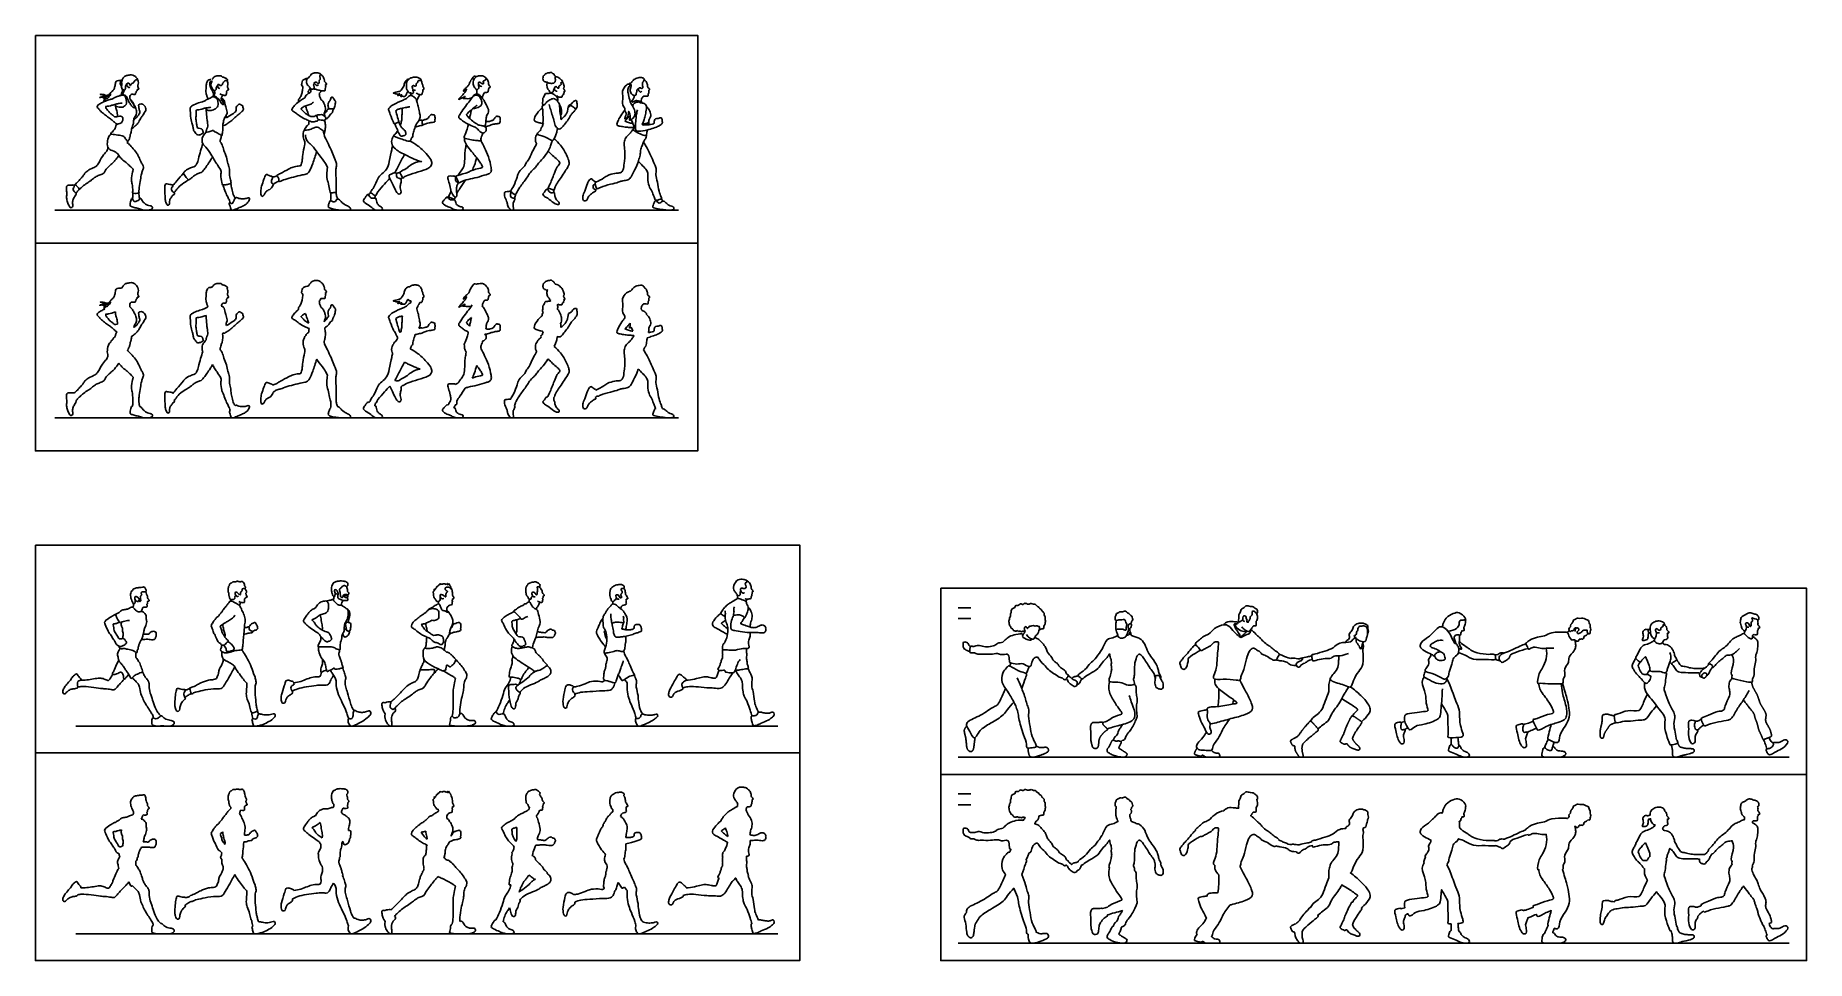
# Model space of a CAD drawing. Header units: millimetres. Extents: x 10.5 to 31.3, y 15.2 to 26.1.
import ezdxf

# ---------------------------------------------------------------- set-up
doc = ezdxf.new("R2010")
doc.units = ezdxf.units.MM
for name, color, linetype, true_color in [('AG-DIAGRAM', 7, 'Continuous', 0xfecc66), ('AG-GUIDE', 7, 'Continuous', 0xcccccc), ('AG-HUMANS', 7, 'Continuous', 0x66ccff), ('AG-OUTLINE', 7, 'Continuous', 0x8000ff), ('AG-PEOPLE', 7, 'Continuous', 0x66ccff), ('X-VPRT', 6, 'Continuous', 0xff00ff)]:
    doc.layers.add(name, color=color, linetype=linetype, true_color=true_color)

msp = doc.modelspace()

# ---------------------------------------------------------------- linework, layer by layer
at = {"layer": 'AG-DIAGRAM'}
for p, q in [((10.749, 24.026), (18.065, 24.026)), ((10.749, 21.587), (18.065, 21.587)), ((10.996, 17.97), (19.234, 17.97)), ((10.996, 15.532), (19.234, 15.532))]:
    msp.add_line(p, q, dxfattribs=at)
for points in [[(21.347, 17.606), (31.101, 17.606)], [(21.347, 15.422), (31.101, 15.422)]]:
    msp.add_lwpolyline(points, dxfattribs=at)
at = {"layer": 'AG-GUIDE'}
for p, q in [((21.347, 19.359), (21.499, 19.359)), ((21.347, 19.232), (21.499, 19.232)), ((21.347, 17.175), (21.499, 17.175)), ((21.347, 17.048), (21.499, 17.048))]:
    msp.add_line(p, q, dxfattribs=at)
at = {"layer": 'AG-HUMANS'}
for p, q in [((15.447, 24.419), (15.455, 24.421)), ((15.479, 24.346), (15.487, 24.351)), ((16.096, 24.245), (16.099, 24.248))]:
    msp.add_line(p, q, dxfattribs=at)
for points, knots in [([(11.539, 25.553), (11.539, 25.556), (11.54, 25.564), (11.565, 25.597), (11.595, 25.609), (11.619, 25.611), (11.647, 25.617), (11.681, 25.606), (11.707, 25.582), (11.72, 25.563), (11.725, 25.547), (11.718, 25.553), (11.709, 25.558), (11.698, 25.556), (11.689, 25.552), (11.688, 25.54), (11.675, 25.536), (11.678, 25.525), (11.668, 25.516), (11.651, 25.516), (11.649, 25.504), (11.637, 25.498), (11.632, 25.483), (11.632, 25.497), (11.62, 25.512)], [-5.555406, -5.555406, -5.555406, -5.555406, -5.344907, -4.949504, -4.583445, -4.274126, -3.937909, -3.565948, -3.189996, -2.869761, -2.664076, -2.520906, -2.308677, -2.102225, -1.916048, -1.712382, -1.498428, -1.309821, -1.089956, -0.84117, -0.649329, -0.411086, -0.222374, 0, 0, 0, 0]), ([(12.684, 25.491), (12.71, 25.486), (12.706, 25.495), (12.716, 25.501), (12.716, 25.513), (12.723, 25.52), (12.733, 25.536), (12.744, 25.543), (12.754, 25.554), (12.76, 25.546), (12.769, 25.543), (12.771, 25.546), (12.773, 25.549), (12.775, 25.553), (12.774, 25.56), (12.77, 25.566), (12.76, 25.573), (12.743, 25.581), (12.73, 25.586), (12.715, 25.587), (12.704, 25.601), (12.682, 25.606), (12.636, 25.602), (12.617, 25.592), (12.602, 25.573), (12.595, 25.56)], [0, 0, 0, 0, 0.204605, 0.400516, 0.608113, 0.807772, 1.077071, 1.311225, 1.532516, 1.71505, 1.899852, 2.00161, 2.00161, 2.177616, 2.393541, 2.393541, 2.511853, 2.829676, 3.064072, 3.299348, 3.551141, 3.848937, 4.27593, 4.578448, 4.918262, 4.918262, 4.918262, 4.918262]), ([(13.716, 25.573), (13.704, 25.572), (13.68, 25.566), (13.652, 25.55), (13.647, 25.527), (13.646, 25.514), (13.644, 25.504), (13.642, 25.495), (13.663, 25.475), (13.656, 25.443), (13.651, 25.418), (13.643, 25.372), (13.618, 25.336), (13.608, 25.322), (13.607, 25.305), (13.609, 25.297)], [-0.973042, -0.973042, -0.973042, -0.973042, -0.631279, -0.317097, 0, 0, 0.082995, 0.288976, 0.567025, 0.878266, 1.172527, 1.560467, 1.931702, 2.165375, 2.435741, 2.435741, 2.435741, 2.435741]), ([(13.817, 25.527), (13.821, 25.526), (13.829, 25.522), (13.833, 25.514), (13.842, 25.511), (13.852, 25.519), (13.853, 25.529), (13.848, 25.536), (13.848, 25.544), (13.852, 25.552), (13.859, 25.556), (13.864, 25.564), (13.864, 25.578), (13.859, 25.586), (13.856, 25.598), (13.857, 25.604), (13.86, 25.609), (13.864, 25.613), (13.869, 25.616), (13.867, 25.628), (13.854, 25.63), (13.834, 25.639), (13.806, 25.64), (13.763, 25.633), (13.739, 25.594), (13.72, 25.574), (13.707, 25.568), (13.702, 25.553), (13.705, 25.542), (13.701, 25.521), (13.708, 25.508), (13.713, 25.494), (13.728, 25.484), (13.735, 25.473), (13.745, 25.456), (13.754, 25.444)], [0, 0, 0, 0, 0.214123, 0.383728, 0.550869, 0.743333, 0.928204, 1.092481, 1.247693, 1.420817, 1.582742, 1.761708, 1.974241, 2.151603, 2.358306, 2.502084, 2.641835, 2.776485, 2.907002, 3.082244, 3.286581, 3.556489, 3.86587, 4.240892, 4.632105, 4.936491, 5.149024, 5.366157, 5.571499, 5.833311, 6.053693, 6.277007, 6.515716, 6.735913, 7.030705, 7.030705, 7.030705, 7.030705]), ([(13.868, 25.62), (13.873, 25.617), (13.883, 25.611), (13.902, 25.585), (13.908, 25.563), (13.912, 25.557), (13.91, 25.548), (13.913, 25.534), (13.921, 25.527), (13.934, 25.514), (13.941, 25.506), (13.934, 25.498), (13.926, 25.499), (13.923, 25.496), (13.924, 25.491), (13.927, 25.487), (13.929, 25.481), (13.925, 25.477), (13.922, 25.474), (13.923, 25.468), (13.93, 25.464), (13.92, 25.453), (13.922, 25.445), (13.923, 25.433), (13.915, 25.427), (13.903, 25.428), (13.88, 25.429), (13.872, 25.427), (13.868, 25.426)], [0, 0, 0, 0, 0.233827, 0.555804, 0.821944, 0.968151, 1.140256, 1.345316, 1.536904, 1.77745, 1.945931, 2.104229, 2.258074, 2.371004, 2.491214, 2.62181, 2.748148, 2.877255, 2.99189, 3.127919, 3.266164, 3.456378, 3.620175, 3.810101, 3.967967, 4.165281, 4.436413, 4.636057, 4.636057, 4.636057, 4.636057]), ([(14.909, 25.567), (14.9, 25.566), (14.882, 25.561), (14.851, 25.526), (14.847, 25.481), (14.815, 25.432), (14.786, 25.415), (14.728, 25.406), (14.716, 25.4), (14.74, 25.393), (14.77, 25.386), (14.805, 25.395), (14.784, 25.382), (14.777, 25.376), (14.767, 25.367), (14.798, 25.374), (14.822, 25.382), (14.82, 25.37), (14.799, 25.358), (14.831, 25.365), (14.85, 25.357), (14.87, 25.372), (14.875, 25.39), (14.882, 25.406), (14.889, 25.416), (14.893, 25.421)], [0, 0, 0, 0, 0.298814, 0.673893, 1.064701, 1.485359, 1.830194, 2.270107, 2.408304, 2.650474, 3.003669, 3.271384, 3.481201, 3.683105, 3.82639, 4.112654, 4.384832, 4.533756, 4.74575, 5.00128, 5.275131, 5.536438, 5.782952, 6.020531, 6.272238, 6.272238, 6.272238, 6.272238]), ([(14.952, 25.442), (14.951, 25.439), (14.949, 25.43), (14.958, 25.416), (14.955, 25.403), (14.95, 25.392), (14.936, 25.393), (14.929, 25.402), (14.919, 25.402), (14.905, 25.4), (14.902, 25.413), (14.872, 25.442), (14.877, 25.479), (14.871, 25.534), (14.904, 25.565), (14.934, 25.583), (14.978, 25.59), (15.017, 25.584), (15.043, 25.563), (15.049, 25.551), (15.029, 25.548), (15.012, 25.546), (15.006, 25.531), (15.006, 25.522), (14.997, 25.516), (14.986, 25.507), (14.987, 25.5), (14.987, 25.49), (14.987, 25.484), (14.98, 25.478), (14.976, 25.478)], [0, 0, 0, 0, 0.197354, 0.424793, 0.632022, 0.82099, 1.01686, 1.201534, 1.386208, 1.58185, 1.771487, 2.123738, 2.474823, 2.889178, 3.257803, 3.59504, 3.970745, 4.33508, 4.658984, 4.82234, 5.053452, 5.293243, 5.511996, 5.675698, 5.858202, 6.06865, 6.213703, 6.390805, 6.533312, 6.729658, 6.729658, 6.729658, 6.729658]), ([(15.697, 25.594), (15.679, 25.599), (15.671, 25.602), (15.655, 25.586), (15.622, 25.538), (15.611, 25.503), (15.601, 25.488), (15.576, 25.464), (15.551, 25.443), (15.541, 25.417), (15.552, 25.427), (15.591, 25.455), (15.572, 25.431), (15.558, 25.404), (15.533, 25.375), (15.469, 25.313), (15.517, 25.341), (15.536, 25.347), (15.568, 25.368), (15.554, 25.346), (15.527, 25.334), (15.57, 25.339), (15.591, 25.332), (15.63, 25.338), (15.641, 25.346), (15.646, 25.35)], [0, 0, 0, 0, 0.191077, 0.457112, 0.920906, 1.284394, 1.537746, 1.883172, 2.245657, 2.506415, 2.689415, 3.048608, 3.275875, 3.613356, 4.025166, 4.489899, 4.805824, 5.130259, 5.428522, 5.664774, 5.920988, 6.23328, 6.546164, 6.909802, 7.17927, 7.17927, 7.17927, 7.17927]), ([(15.743, 25.526), (15.746, 25.523), (15.751, 25.517), (15.767, 25.505), (15.778, 25.508), (15.779, 25.517), (15.777, 25.531), (15.774, 25.536), (15.777, 25.544), (15.787, 25.543), (15.793, 25.549), (15.799, 25.551), (15.803, 25.566), (15.809, 25.571), (15.809, 25.578), (15.804, 25.586), (15.776, 25.6), (15.756, 25.605), (15.722, 25.603), (15.702, 25.597), (15.692, 25.592), (15.672, 25.573), (15.661, 25.549), (15.654, 25.516), (15.667, 25.471), (15.686, 25.452), (15.699, 25.433), (15.71, 25.442), (15.721, 25.456), (15.729, 25.469), (15.717, 25.489), (15.72, 25.499), (15.721, 25.503)], [0, 0, 0, 0, 0.205858, 0.450927, 0.624899, 0.78822, 1.001863, 1.141466, 1.291073, 1.461043, 1.614947, 1.759933, 1.97525, 2.135883, 2.276524, 2.445679, 2.759766, 3.0312, 3.361959, 3.616463, 3.806917, 4.101357, 4.397337, 4.728571, 5.11339, 5.417453, 5.660956, 5.85216, 6.091146, 6.309099, 6.567718, 6.78431, 6.78431, 6.78431, 6.78431]), ([(15.764, 25.343), (15.766, 25.354), (15.772, 25.376), (15.788, 25.408), (15.8, 25.409), (15.829, 25.406), (15.833, 25.417), (15.831, 25.43), (15.841, 25.435), (15.834, 25.446), (15.837, 25.452), (15.843, 25.453), (15.842, 25.459), (15.841, 25.463), (15.853, 25.463), (15.858, 25.468), (15.856, 25.478), (15.849, 25.487), (15.836, 25.506), (15.838, 25.52), (15.836, 25.537), (15.823, 25.559), (15.815, 25.568), (15.809, 25.575)], [0, 0, 0, 0, 0.355327, 0.690295, 0.894078, 1.196919, 1.371967, 1.58184, 1.751529, 1.94016, 2.076228, 2.206236, 2.347409, 2.44667, 2.632692, 2.783871, 2.956325, 3.162285, 3.437657, 3.658387, 3.900466, 4.201029, 4.428938, 4.428938, 4.428938, 4.428938]), ([(16.531, 25.529), (16.538, 25.523), (16.543, 25.517), (16.559, 25.515), (16.565, 25.518), (16.57, 25.512), (16.573, 25.511), (16.581, 25.511), (16.583, 25.516), (16.598, 25.515), (16.606, 25.517), (16.607, 25.522), (16.611, 25.526), (16.617, 25.527), (16.619, 25.536), (16.617, 25.543), (16.622, 25.547), (16.624, 25.552), (16.624, 25.56), (16.619, 25.565), (16.619, 25.574), (16.622, 25.577), (16.621, 25.582), (16.62, 25.587), (16.623, 25.594), (16.62, 25.602), (16.614, 25.606), (16.608, 25.609), (16.606, 25.617), (16.607, 25.622), (16.602, 25.627), (16.597, 25.627), (16.591, 25.629), (16.585, 25.633), (16.582, 25.637), (16.58, 25.641), (16.574, 25.643), (16.567, 25.644), (16.561, 25.643), (16.558, 25.64), (16.552, 25.638), (16.543, 25.639), (16.538, 25.639), (16.53, 25.637), (16.525, 25.632), (16.521, 25.63), (16.514, 25.63), (16.509, 25.629), (16.504, 25.627), (16.5, 25.622), (16.497, 25.615), (16.495, 25.611), (16.488, 25.608), (16.482, 25.604), (16.479, 25.597), (16.481, 25.591), (16.48, 25.587), (16.477, 25.581), (16.472, 25.574), (16.473, 25.566), (16.477, 25.564), (16.48, 25.56), (16.479, 25.556), (16.48, 25.549), (16.482, 25.545), (16.49, 25.542), (16.494, 25.538), (16.495, 25.533), (16.501, 25.531), (16.505, 25.532), (16.512, 25.53), (16.516, 25.526), (16.521, 25.526), (16.528, 25.53), (16.531, 25.529)], [0, 0, 0, 0, 0.18357, 0.413107, 0.553515, 0.689364, 0.797241, 0.955764, 1.071642, 1.287715, 1.449173, 1.57431, 1.707442, 1.838664, 2.00538, 2.160848, 2.296697, 2.428185, 2.583865, 2.729543, 2.901419, 3.014632, 3.138944, 3.269721, 3.420082, 3.580751, 3.738103, 3.880979, 4.035206, 4.165713, 4.312417, 4.436729, 4.578563, 4.734614, 4.860861, 4.98433, 5.118964, 5.27491, 5.413246, 5.528213, 5.668982, 5.846026, 5.973063, 6.135323, 6.282532, 6.409077, 6.555717, 6.696701, 6.820064, 6.960472, 7.125476, 7.243727, 7.401438, 7.556959, 7.704606, 7.851751, 7.968772, 8.113269, 8.280672, 8.433739, 8.549099, 8.671161, 8.78311, 8.939424, 9.061486, 9.2228, 9.358328, 9.488291, 9.62414, 9.740147, 9.891625, 10.023464, 10.150501, 10.335732, 10.335732, 10.335732, 10.335732]), ([(16.636, 25.472), (16.654, 25.454), (16.664, 25.457), (16.663, 25.466), (16.662, 25.476), (16.664, 25.486), (16.672, 25.488), (16.682, 25.492), (16.689, 25.499), (16.689, 25.504), (16.689, 25.514), (16.687, 25.519), (16.689, 25.526), (16.696, 25.529), (16.703, 25.532), (16.709, 25.542), (16.692, 25.554), (16.674, 25.571), (16.651, 25.588), (16.629, 25.592), (16.622, 25.594), (16.619, 25.595)], [0, 0, 0, 0, 0.204607, 0.383062, 0.592618, 0.792595, 0.967037, 1.178667, 1.370245, 1.514034, 1.71456, 1.861227, 2.022849, 2.205194, 2.380808, 2.566183, 2.834228, 3.169649, 3.511079, 3.813024, 4.017632, 4.017632, 4.017632, 4.017632]), ([(17.625, 25.46), (17.626, 25.457), (17.63, 25.449), (17.641, 25.455), (17.649, 25.463), (17.645, 25.487), (17.643, 25.508), (17.64, 25.522), (17.659, 25.536), (17.656, 25.55), (17.668, 25.556), (17.662, 25.568), (17.652, 25.58), (17.63, 25.584), (17.577, 25.58), (17.532, 25.554), (17.512, 25.519), (17.504, 25.514), (17.505, 25.499), (17.516, 25.479), (17.498, 25.455), (17.501, 25.427), (17.504, 25.4), (17.525, 25.38), (17.552, 25.368), (17.571, 25.38), (17.568, 25.394), (17.572, 25.405), (17.579, 25.415), (17.578, 25.431), (17.582, 25.445), (17.591, 25.451), (17.596, 25.452)], [0, 0, 0, 0, 0.179111, 0.36007, 0.539966, 0.813715, 1.079979, 1.282204, 1.542358, 1.739478, 1.923903, 2.109794, 2.330765, 2.592597, 3.00277, 3.418178, 3.766926, 3.929559, 4.133585, 4.392769, 4.691076, 4.989083, 5.279056, 5.578567, 5.881193, 6.123037, 6.318518, 6.51461, 6.710686, 6.933183, 7.144418, 7.364605, 7.364605, 7.364605, 7.364605]), ([(11.509, 25.37), (11.506, 25.368), (11.498, 25.365), (11.458, 25.353), (11.435, 25.333), (11.395, 25.327), (11.344, 25.308), (11.295, 25.285), (11.258, 25.265), (11.235, 25.239), (11.269, 25.211), (11.285, 25.186), (11.333, 25.148), (11.377, 25.116), (11.42, 25.085), (11.442, 25.064), (11.452, 25.053), (11.47, 25.039), (11.481, 25.037), (11.484, 25.037), (11.493, 25.035), (11.509, 25.043), (11.536, 25.052), (11.547, 25.081), (11.549, 25.108), (11.545, 25.121), (11.529, 25.127), (11.508, 25.132), (11.478, 25.124), (11.474, 25.122), (11.47, 25.12), (11.464, 25.119), (11.448, 25.122), (11.435, 25.137), (11.407, 25.156), (11.381, 25.181), (11.352, 25.218), (11.346, 25.234), (11.345, 25.24), (11.345, 25.243), (11.358, 25.244), (11.384, 25.248), (11.417, 25.257), (11.465, 25.271), (11.503, 25.279), (11.526, 25.282), (11.537, 25.283)], [0, 0, 0, 0, 0.210269, 0.58728, 0.923596, 1.294281, 1.738447, 2.18119, 2.571836, 2.877259, 3.233852, 3.571799, 4.029183, 4.482988, 4.920947, 5.239358, 5.471923, 5.78651, 5.875038, 5.875038, 5.875038, 6.190394, 6.486409, 6.925264, 7.369847, 7.566418, 7.82307, 8.113369, 8.436271, 8.598224, 8.598224, 8.647812, 8.904082, 9.172676, 9.514768, 9.884134, 10.290385, 10.539792, 10.67982, 10.67982, 10.67982, 11.054345, 11.404647, 11.827929, 12.20493, 12.547997, 12.547997, 12.547997, 12.547997]), ([(11.522, 25.547), (11.517, 25.548), (11.509, 25.548), (11.479, 25.549), (11.459, 25.526), (11.459, 25.5), (11.453, 25.476), (11.443, 25.442), (11.418, 25.419), (11.397, 25.397), (11.379, 25.377), (11.344, 25.369), (11.318, 25.389), (11.27, 25.385), (11.297, 25.383), (11.316, 25.376), (11.338, 25.355), (11.368, 25.353), (11.412, 25.394), (11.394, 25.368), (11.373, 25.341), (11.359, 25.333), (11.343, 25.339), (11.317, 25.36), (11.287, 25.358), (11.27, 25.343), (11.291, 25.354), (11.313, 25.353), (11.323, 25.33), (11.348, 25.329), (11.336, 25.322), (11.323, 25.319), (11.324, 25.312), (11.331, 25.307), (11.334, 25.303)], [0, 0, 0, 0, 0.212242, 0.532928, 0.849508, 1.150074, 1.451508, 1.803183, 2.156872, 2.492603, 2.804014, 3.138504, 3.50116, 3.837659, 4.054101, 4.342048, 4.663471, 4.999443, 5.388726, 5.622538, 5.99757, 6.218919, 6.457708, 6.805675, 7.138442, 7.347445, 7.581212, 7.859852, 8.152048, 8.395808, 8.563103, 8.782821, 8.913992, 9.1165, 9.1165, 9.1165, 9.1165]), ([(11.631, 25.326), (11.634, 25.323), (11.64, 25.316), (11.654, 25.292), (11.671, 25.271), (11.688, 25.239), (11.685, 25.227), (11.673, 25.229), (11.659, 25.237), (11.637, 25.267), (11.612, 25.306), (11.6, 25.338), (11.59, 25.362), (11.567, 25.38), (11.543, 25.382), (11.524, 25.379), (11.505, 25.37), (11.515, 25.369), (11.528, 25.375), (11.554, 25.378), (11.57, 25.366), (11.58, 25.354), (11.586, 25.327), (11.593, 25.279), (11.578, 25.257), (11.547, 25.232), (11.508, 25.233), (11.473, 25.241), (11.465, 25.248), (11.461, 25.251)], [0, 0, 0, 0, 0.218747, 0.523214, 0.850734, 1.205754, 1.376823, 1.55872, 1.793203, 2.155599, 2.570022, 2.919294, 3.218759, 3.532324, 3.822008, 4.095319, 4.325636, 4.453688, 4.685411, 4.985918, 5.243941, 5.468821, 5.78407, 6.193136, 6.493725, 6.858432, 7.232282, 7.5845, 7.818125, 7.818125, 7.818125, 7.818125]), ([(11.531, 25.476), (11.528, 25.482), (11.522, 25.494), (11.513, 25.509), (11.513, 25.519), (11.52, 25.523)], [0, 0, 0, 0, 0.3181409, 0.6281176, 0.8586515, 0.8586515, 0.8586515, 0.8586515]), ([(11.52, 25.522), (11.518, 25.523), (11.521, 25.545), (11.522, 25.553), (11.528, 25.548), (11.532, 25.556), (11.534, 25.547), (11.541, 25.558), (11.533, 25.538), (11.538, 25.527), (11.52, 25.522)], [0, 0, 0, 0, 0.407598, 0.625731, 0.811761, 0.998955, 1.17815, 1.363191, 1.675724, 2.017543, 2.017543, 2.017543, 2.017543]), ([(11.529, 25.38), (11.529, 25.386), (11.531, 25.401), (11.54, 25.412), (11.542, 25.436), (11.54, 25.447)], [0, 0, 0, 0, 0.2693823, 0.5003312, 0.8462124, 0.8462124, 0.8462124, 0.8462124]), ([(11.536, 25.522), (11.536, 25.516), (11.536, 25.505), (11.531, 25.485), (11.531, 25.459), (11.539, 25.445), (11.556, 25.442), (11.554, 25.424), (11.559, 25.417), (11.562, 25.433), (11.576, 25.447), (11.581, 25.465), (11.578, 25.489), (11.584, 25.501), (11.595, 25.508)], [0, 0, 0, 0, 0.257192, 0.550065, 0.870747, 1.115751, 1.349204, 1.603091, 1.734931, 1.948526, 2.241256, 2.508803, 2.816656, 3.076381, 3.076381, 3.076381, 3.076381]), ([(11.536, 25.381), (11.542, 25.386), (11.551, 25.399), (11.555, 25.413), (11.557, 25.421)], [0, 0, 0, 0, 0.2833834, 0.5699854, 0.5699854, 0.5699854, 0.5699854]), ([(11.62, 25.512), (11.618, 25.515), (11.612, 25.519), (11.598, 25.518), (11.595, 25.508), (11.593, 25.49), (11.603, 25.476), (11.613, 25.466), (11.624, 25.465), (11.63, 25.471)], [0, 0, 0, 0, 0.208441, 0.432434, 0.636235, 0.909084, 1.174203, 1.421442, 1.644909, 1.644909, 1.644909, 1.644909]), ([(11.631, 25.326), (11.627, 25.337), (11.626, 25.363), (11.637, 25.382), (11.653, 25.388), (11.662, 25.386), (11.687, 25.38), (11.695, 25.388), (11.694, 25.399), (11.696, 25.406), (11.707, 25.409), (11.702, 25.416), (11.706, 25.422), (11.708, 25.425), (11.716, 25.426), (11.714, 25.435), (11.714, 25.444), (11.723, 25.443), (11.733, 25.443), (11.735, 25.452), (11.73, 25.457), (11.721, 25.476), (11.72, 25.485), (11.724, 25.497), (11.729, 25.505), (11.73, 25.536), (11.725, 25.545), (11.723, 25.55)], [6.239851, 6.239851, 6.239851, 6.239851, 6.575676, 6.865858, 7.099525, 7.299039, 7.599369, 7.785001, 7.982523, 8.139895, 8.318293, 8.473599, 8.626015, 8.747512, 8.901435, 9.058262, 9.205454, 9.366714, 9.543458, 9.725664, 9.902618, 10.163979, 10.344921, 10.553055, 10.776495, 11.111555, 11.355265, 11.355265, 11.355265, 11.355265]), ([(12.579, 25.234), (12.564, 25.231), (12.532, 25.226), (12.515, 25.226), (12.471, 25.212), (12.442, 25.204), (12.407, 25.203), (12.41, 25.193), (12.406, 25.125), (12.402, 25.085), (12.415, 25.027), (12.416, 25.01), (12.423, 24.991), (12.439, 24.986), (12.47, 24.986), (12.482, 24.965), (12.487, 24.952), (12.491, 24.938), (12.489, 24.926), (12.473, 24.922), (12.459, 24.911), (12.437, 24.907), (12.417, 24.909), (12.403, 24.927), (12.388, 24.949), (12.377, 24.958), (12.373, 24.998), (12.358, 25.039), (12.34, 25.103), (12.338, 25.19), (12.338, 25.22), (12.337, 25.234), (12.354, 25.249), (12.417, 25.281), (12.479, 25.298), (12.516, 25.311), (12.549, 25.337), (12.57, 25.339), (12.586, 25.351), (12.596, 25.357)], [0, 0, 0, 0, 0.367305, 0.600563, 0.958082, 1.280589, 1.568886, 1.700302, 2.137479, 2.512386, 2.913819, 3.14297, 3.369056, 3.582321, 3.876813, 4.126866, 4.335739, 4.543819, 4.694418, 5.022249, 5.368953, 5.714466, 6.042107, 6.280298, 6.562255, 6.764806, 7.093476, 7.454118, 7.901383, 8.406607, 8.697241, 8.882002, 9.120192, 9.577214, 10.018099, 10.359994, 10.694682, 10.944769, 11.219172, 11.219172, 11.219172, 11.219172]), ([(12.544, 25.331), (12.54, 25.342), (12.534, 25.364), (12.52, 25.4), (12.523, 25.468), (12.528, 25.515), (12.538, 25.543), (12.557, 25.556), (12.563, 25.558), (12.575, 25.559), (12.581, 25.558)], [0, 0, 0, 0, 0.309607, 0.648794, 1.093004, 1.468685, 1.760071, 2.003142, 2.143647, 2.37071, 2.37071, 2.37071, 2.37071]), ([(12.701, 25.327), (12.706, 25.319), (12.723, 25.292), (12.737, 25.269), (12.716, 25.265), (12.697, 25.287), (12.686, 25.314), (12.656, 25.344), (12.626, 25.368), (12.608, 25.367), (12.589, 25.355), (12.61, 25.36), (12.628, 25.35), (12.651, 25.336), (12.663, 25.314), (12.668, 25.245), (12.635, 25.215), (12.584, 25.194), (12.541, 25.195), (12.523, 25.208), (12.526, 25.188), (12.532, 25.098), (12.541, 25.062), (12.543, 25.028), (12.542, 24.997), (12.531, 24.982), (12.53, 24.973), (12.525, 24.959), (12.523, 24.95), (12.523, 24.939), (12.556, 24.947), (12.598, 24.96), (12.611, 24.962), (12.62, 24.945), (12.657, 24.935), (12.693, 24.908), (12.709, 24.895), (12.711, 24.914), (12.723, 24.963), (12.714, 25.022), (12.73, 25.072), (12.741, 25.118), (12.766, 25.149), (12.774, 25.178), (12.754, 25.241), (12.742, 25.28), (12.708, 25.323), (12.701, 25.335)], [0.125772, 0.125772, 0.125772, 0.125772, 0.314816, 0.596958, 0.783958, 1.065413, 1.361355, 1.717207, 2.04527, 2.278086, 2.467936, 2.657246, 2.91638, 3.186954, 3.45667, 3.889768, 4.239709, 4.642854, 4.999255, 5.200896, 5.391778, 5.912173, 6.257489, 6.565828, 6.867698, 7.087178, 7.248937, 7.45541, 7.632419, 7.765249, 8.062676, 8.435259, 8.608333, 8.821377, 9.156933, 9.531165, 9.737233, 9.924813, 10.313777, 10.733508, 11.126157, 11.498285, 11.828801, 12.119462, 12.552483, 12.918585, 13.279426, 13.279426, 13.279426, 13.279426]), ([(12.578, 25.539), (12.575, 25.538), (12.568, 25.534), (12.566, 25.515), (12.569, 25.476), (12.59, 25.44), (12.615, 25.397), (12.61, 25.378), (12.607, 25.365)], [0, 0, 0, 0, 0.188641, 0.432723, 0.796977, 1.182258, 1.595158, 1.870016, 1.870016, 1.870016, 1.870016]), ([(12.579, 25.538), (12.595, 25.544), (12.594, 25.536), (12.59, 25.536), (12.587, 25.538), (12.584, 25.537), (12.581, 25.537), (12.579, 25.538)], [0, 0, 0, 0, 0.511931, 0.80611, 1.087523, 1.343703, 1.702672, 1.702672, 1.702672, 1.702672]), ([(12.591, 25.536), (12.588, 25.528), (12.581, 25.519), (12.577, 25.488), (12.596, 25.461), (12.606, 25.429), (12.631, 25.43), (12.635, 25.44), (12.646, 25.443), (12.64, 25.464), (12.648, 25.477), (12.655, 25.485), (12.659, 25.488)], [6.935281, 6.935281, 6.935281, 6.935281, 7.170403, 7.458149, 7.775302, 8.07724, 8.31313, 8.485773, 8.639959, 8.873355, 9.08525, 9.3048, 9.3048, 9.3048, 9.3048]), ([(12.61, 25.366), (12.613, 25.37), (12.617, 25.379), (12.626, 25.396), (12.626, 25.412), (12.624, 25.431)], [0, 0, 0, 0, 0.2377823, 0.5031745, 0.8142595, 0.8142595, 0.8142595, 0.8142595]), ([(12.686, 25.456), (12.674, 25.455), (12.665, 25.463), (12.658, 25.485), (12.66, 25.501), (12.678, 25.505), (12.682, 25.495), (12.684, 25.491)], [0, 0, 0, 0, 0.230002, 0.533684, 0.767972, 0.999951, 1.220538, 1.220538, 1.220538, 1.220538]), ([(12.684, 25.393), (12.695, 25.386), (12.717, 25.378), (12.762, 25.367), (12.759, 25.395), (12.768, 25.404), (12.762, 25.414), (12.765, 25.423), (12.771, 25.426), (12.768, 25.434), (12.776, 25.435), (12.782, 25.435), (12.79, 25.442), (12.783, 25.456), (12.774, 25.468), (12.774, 25.482), (12.778, 25.495), (12.776, 25.505), (12.778, 25.521), (12.774, 25.534), (12.769, 25.544)], [0, 0, 0, 0, 0.353505, 0.690151, 0.941201, 1.131991, 1.303822, 1.470279, 1.597805, 1.738903, 1.879537, 2.027085, 2.186597, 2.391967, 2.616762, 2.826175, 3.028182, 3.206766, 3.433533, 3.666425, 3.666425, 3.666425, 3.666425]), ([(12.701, 25.327), (12.7, 25.335), (12.703, 25.344), (12.709, 25.359), (12.722, 25.378)], [0.0374475, 0.0374475, 0.0374475, 0.0374475, 0.3973739, 0.8939983, 0.8939983, 0.8939983, 0.8939983]), ([(13.784, 25.295), (13.777, 25.288), (13.763, 25.273), (13.717, 25.259), (13.67, 25.247), (13.643, 25.222), (13.636, 25.216), (13.645, 25.206), (13.674, 25.177), (13.694, 25.156), (13.744, 25.127), (13.759, 25.124), (13.778, 25.126), (13.791, 25.124), (13.81, 25.136), (13.816, 25.141), (13.824, 25.129), (13.831, 25.103), (13.842, 25.086), (13.836, 25.078), (13.802, 25.063), (13.761, 25.061), (13.728, 25.077), (13.678, 25.098), (13.616, 25.134), (13.575, 25.169), (13.533, 25.192), (13.528, 25.206), (13.538, 25.227), (13.571, 25.268), (13.628, 25.314), (13.672, 25.337), (13.688, 25.353), (13.694, 25.376), (13.73, 25.402), (13.746, 25.404), (13.751, 25.421), (13.754, 25.438), (13.752, 25.446), (13.769, 25.446), (13.785, 25.451), (13.829, 25.439), (13.85, 25.434), (13.872, 25.426), (13.869, 25.414), (13.851, 25.402), (13.852, 25.385), (13.856, 25.37), (13.856, 25.357), (13.867, 25.343), (13.867, 25.328), (13.883, 25.316), (13.894, 25.305), (13.906, 25.283), (13.918, 25.249), (13.927, 25.226), (13.921, 25.18), (13.907, 25.168), (13.909, 25.156), (13.915, 25.147), (13.916, 25.133), (13.916, 25.125)], [0, 0, 0, 0, 0.307232, 0.69572, 1.098517, 1.434286, 1.581617, 1.76399, 2.122531, 2.450763, 2.870106, 3.100276, 3.331849, 3.54108, 3.803792, 3.944833, 4.134035, 4.438635, 4.68481, 4.837959, 5.174385, 5.539523, 5.874058, 6.291627, 6.771178, 7.20069, 7.57815, 7.771261, 8.025765, 8.438261, 8.933648, 9.328848, 9.584362, 9.854848, 10.223828, 10.444891, 10.666993, 10.908441, 11.040164, 11.244865, 11.490755, 11.865814, 12.147413, 12.395301, 12.562046, 12.817619, 13.044938, 13.268642, 13.465047, 13.701246, 13.91134, 14.151767, 14.377289, 14.659304, 14.996315, 15.286578, 15.660508, 15.894229, 16.068507, 16.25923, 16.509499, 16.509499, 16.509499, 16.509499]), ([(13.719, 25.393), (13.722, 25.398), (13.728, 25.407), (13.719, 25.42), (13.725, 25.428), (13.733, 25.434), (13.731, 25.444), (13.742, 25.451), (13.747, 25.453)], [0, 0, 0, 0, 0.219915, 0.423707, 0.586426, 0.759519, 0.924936, 1.159607, 1.159607, 1.159607, 1.159607]), ([(13.785, 25.448), (13.787, 25.452), (13.79, 25.46), (13.795, 25.47), (13.791, 25.478), (13.787, 25.482), (13.785, 25.494), (13.786, 25.502), (13.791, 25.51), (13.789, 25.519), (13.796, 25.525), (13.8, 25.527)], [0, 0, 0, 0, 0.202054, 0.392634, 0.549193, 0.686168, 0.875718, 1.038235, 1.206459, 1.366217, 1.566575, 1.566575, 1.566575, 1.566575]), ([(13.817, 25.527), (13.806, 25.53), (13.798, 25.528), (13.794, 25.514), (13.803, 25.503), (13.811, 25.496), (13.821, 25.488), (13.829, 25.487), (13.844, 25.496)], [0, 0, 0, 0, 0.255303, 0.531223, 0.813317, 1.07696, 1.357549, 1.622278, 1.622278, 1.622278, 1.622278]), ([(14.913, 25.24), (14.9, 25.237), (14.874, 25.232), (14.814, 25.221), (14.779, 25.212), (14.748, 25.196), (14.755, 25.176), (14.773, 25.092), (14.786, 25.073), (14.786, 25.06), (14.769, 25.054), (14.741, 25.041), (14.725, 25.042), (14.722, 25.06), (14.682, 25.15), (14.669, 25.195), (14.663, 25.209), (14.674, 25.233), (14.719, 25.268), (14.835, 25.318), (14.876, 25.335), (14.895, 25.361), (14.925, 25.38), (14.96, 25.359), (14.99, 25.33), (14.996, 25.299), (15.017, 25.245), (15.024, 25.176), (15.04, 25.13), (15.027, 25.079), (14.986, 25.04), (14.967, 24.97), (14.949, 24.916), (14.948, 24.881), (14.931, 24.874), (14.932, 24.857), (14.923, 24.849), (14.92, 24.84), (14.914, 24.832), (14.889, 24.838), (14.821, 24.857), (14.776, 24.874), (14.74, 24.888), (14.719, 24.901), (14.734, 24.913), (14.761, 24.937), (14.77, 24.956), (14.771, 24.96)], [0, 0, 0, 0, 0.363858, 0.808526, 1.167932, 1.469615, 1.712949, 2.246068, 2.529442, 2.699223, 2.934308, 3.261588, 3.459831, 3.682233, 4.256288, 4.655398, 4.860818, 5.124808, 5.563225, 6.212429, 6.591522, 6.905613, 7.225634, 7.575414, 7.940212, 8.255192, 8.691226, 9.170521, 9.568491, 9.964155, 10.387597, 10.876475, 11.317128, 11.63367, 11.851238, 12.071551, 12.27073, 12.441003, 12.602025, 12.871368, 13.358528, 13.769018, 14.127507, 14.371087, 14.583498, 14.98794, 15.085861, 15.085861, 15.085861, 15.085861]), ([(14.92, 25.373), (14.922, 25.376), (14.925, 25.383), (14.928, 25.395), (14.928, 25.401)], [0, 0, 0, 0, 0.1882487, 0.436699, 0.436699, 0.436699, 0.436699]), ([(14.982, 25.438), (14.979, 25.436), (14.972, 25.431), (14.948, 25.44), (14.944, 25.463), (14.939, 25.482), (14.955, 25.493), (14.966, 25.485), (14.973, 25.48), (14.976, 25.478)], [0, 0, 0, 0, 0.190112, 0.458617, 0.731783, 0.972025, 1.192123, 1.393337, 1.598294, 1.598294, 1.598294, 1.598294]), ([(14.989, 25.401), (14.996, 25.396), (15.012, 25.388), (15.03, 25.381), (15.051, 25.381), (15.058, 25.386), (15.062, 25.394), (15.059, 25.405), (15.066, 25.413), (15.067, 25.419), (15.064, 25.425), (15.068, 25.43), (15.065, 25.439), (15.069, 25.442), (15.076, 25.441), (15.08, 25.445), (15.081, 25.453), (15.074, 25.466), (15.064, 25.48), (15.067, 25.494), (15.06, 25.51), (15.054, 25.519), (15.054, 25.534), (15.053, 25.543), (15.045, 25.553)], [0, 0, 0, 0, 0.309183, 0.575056, 0.836893, 1.007549, 1.174582, 1.373366, 1.555472, 1.701136, 1.842548, 1.986421, 2.125341, 2.233949, 2.395346, 2.527577, 2.690515, 2.939106, 3.184452, 3.398289, 3.642719, 3.836526, 4.064776, 4.280232, 4.280232, 4.280232, 4.280232]), ([(14.995, 25.306), (14.997, 25.312), (15.001, 25.324), (15.014, 25.348), (15.021, 25.367), (15.027, 25.375), (15.031, 25.382)], [0, 0, 0, 0, 0.24651, 0.548447, 0.805145, 1.017564, 1.017564, 1.017564, 1.017564]), ([(15.706, 25.258), (15.697, 25.252), (15.68, 25.24), (15.618, 25.189), (15.578, 25.153), (15.581, 25.14), (15.595, 25.122), (15.651, 25.065), (15.694, 25.045), (15.724, 25.021), (15.774, 25.019), (15.806, 24.999), (15.812, 24.987), (15.807, 24.973), (15.812, 24.961), (15.8, 24.945), (15.788, 24.939), (15.783, 24.931), (15.758, 24.93), (15.729, 24.957), (15.693, 24.993), (15.669, 25.006), (15.587, 25.039), (15.544, 25.066), (15.51, 25.094), (15.488, 25.109), (15.485, 25.127), (15.513, 25.17), (15.566, 25.245), (15.615, 25.307), (15.645, 25.35), (15.654, 25.359), (15.658, 25.364)], [0, 0, 0, 0, 0.317686, 0.841454, 1.251256, 1.425889, 1.688375, 2.202772, 2.602523, 2.947196, 3.354244, 3.694978, 3.889422, 4.101039, 4.296908, 4.539544, 4.746432, 4.911032, 5.171518, 5.537057, 5.940914, 6.248714, 6.779028, 7.200376, 7.580414, 7.857815, 8.06689, 8.470152, 9.018465, 9.539775, 9.943386, 10.184077, 10.184077, 10.184077, 10.184077]), ([(15.655, 25.219), (15.659, 25.219), (15.679, 25.218), (15.731, 25.235), (15.759, 25.264), (15.764, 25.288), (15.746, 25.336), (15.73, 25.368), (15.696, 25.377), (15.677, 25.376), (15.659, 25.363), (15.658, 25.364), (15.656, 25.364), (15.665, 25.378), (15.68, 25.385), (15.699, 25.392), (15.725, 25.384), (15.754, 25.355), (15.782, 25.321), (15.8, 25.283), (15.827, 25.233), (15.841, 25.199), (15.837, 25.164), (15.812, 25.14), (15.811, 25.096), (15.803, 25.039), (15.795, 25.006)], [10.159721, 10.159721, 10.159721, 10.159721, 10.329937, 10.776793, 11.132655, 11.40434, 11.809613, 12.127567, 12.466696, 12.730049, 12.966718, 12.966718, 12.966718, 13.177042, 13.425598, 13.676742, 13.959687, 14.330151, 14.710301, 15.081902, 15.514951, 15.863466, 16.186205, 16.506252, 16.87254, 17.429973, 17.429973, 17.429973, 17.429973]), ([(15.697, 25.389), (15.698, 25.396), (15.701, 25.41), (15.701, 25.428), (15.701, 25.437)], [0, 0, 0, 0, 0.2605658, 0.5605132, 0.5605132, 0.5605132, 0.5605132]), ([(15.758, 25.48), (15.751, 25.478), (15.741, 25.478), (15.725, 25.492), (15.717, 25.514), (15.722, 25.532), (15.734, 25.531), (15.743, 25.526)], [-1.438401, -1.438401, -1.438401, -1.438401, -1.199849, -0.876582, -0.538355, -0.261451, 0, 0, 0, 0]), ([(16.508, 25.394), (16.499, 25.389), (16.498, 25.367), (16.48, 25.351), (16.473, 25.334), (16.479, 25.319), (16.469, 25.29), (16.47, 25.277), (16.485, 25.249), (16.512, 25.29), (16.554, 25.322), (16.578, 25.331), (16.601, 25.339), (16.621, 25.325), (16.637, 25.323), (16.639, 25.312), (16.649, 25.308), (16.65, 25.324), (16.65, 25.333), (16.644, 25.351), (16.637, 25.363), (16.614, 25.376), (16.6, 25.391), (16.571, 25.399), (16.544, 25.398), (16.531, 25.394), (16.514, 25.394), (16.508, 25.394)], [0, 0, 0, 0, 0.27821, 0.573306, 0.807832, 1.038665, 1.349328, 1.570269, 1.830348, 2.186289, 2.623541, 2.918589, 3.187917, 3.471273, 3.694455, 3.867847, 4.016705, 4.222904, 4.403024, 4.647219, 4.869121, 5.159984, 5.423146, 5.739329, 6.040346, 6.259052, 6.531833, 6.531833, 6.531833, 6.531833]), ([(16.612, 25.46), (16.608, 25.455), (16.601, 25.443), (16.6, 25.428), (16.598, 25.419), (16.593, 25.412), (16.585, 25.409), (16.578, 25.408), (16.571, 25.403), (16.556, 25.41), (16.556, 25.422), (16.538, 25.44), (16.523, 25.473), (16.52, 25.5), (16.527, 25.52), (16.531, 25.529)], [0, 0, 0, 0, 0.272025, 0.500409, 0.677406, 0.843564, 1.01366, 1.170687, 1.341376, 1.559489, 1.755158, 2.046919, 2.402774, 2.720637, 3.010999, 3.010999, 3.010999, 3.010999]), ([(16.564, 25.398), (16.565, 25.399), (16.566, 25.401), (16.567, 25.404), (16.567, 25.406)], [0, 0, 0, 0, 0.1242506, 0.1967091, 0.1967091, 0.1967091, 0.1967091]), ([(16.636, 25.472), (16.628, 25.477), (16.619, 25.476), (16.61, 25.46), (16.611, 25.441), (16.622, 25.428), (16.632, 25.422), (16.639, 25.424), (16.642, 25.426)], [0, 0, 0, 0, 0.206819, 0.466156, 0.739378, 0.9942, 1.203595, 1.405323, 1.405323, 1.405323, 1.405323]), ([(16.638, 25.371), (16.643, 25.365), (16.654, 25.354), (16.68, 25.351), (16.698, 25.351), (16.703, 25.365), (16.704, 25.372), (16.705, 25.378), (16.713, 25.378), (16.718, 25.38), (16.72, 25.387), (16.719, 25.392), (16.718, 25.397), (16.724, 25.401), (16.725, 25.406), (16.723, 25.41), (16.723, 25.413), (16.723, 25.417), (16.729, 25.416), (16.734, 25.419), (16.735, 25.427), (16.725, 25.441), (16.721, 25.449), (16.716, 25.456), (16.72, 25.463), (16.725, 25.472), (16.723, 25.493), (16.716, 25.518), (16.708, 25.529), (16.704, 25.534)], [0, 0, 0, 0, 0.270486, 0.560399, 0.789247, 0.989052, 1.149347, 1.272112, 1.42715, 1.557894, 1.700506, 1.837863, 1.954751, 2.093021, 2.219992, 2.341291, 2.433915, 2.528583, 2.657647, 2.790569, 2.93209, 3.167085, 3.344051, 3.502093, 3.648044, 3.824211, 4.085581, 4.374394, 4.631795, 4.631795, 4.631795, 4.631795]), ([(16.644, 25.349), (16.645, 25.351), (16.647, 25.354), (16.649, 25.358), (16.65, 25.36)], [0, 0, 0, 0, 0.1366152, 0.2811586, 0.2811586, 0.2811586, 0.2811586]), ([(17.489, 25.508), (17.477, 25.505), (17.453, 25.499), (17.396, 25.422), (17.423, 25.358), (17.403, 25.296), (17.42, 25.238), (17.44, 25.219), (17.434, 25.202), (17.45, 25.17), (17.457, 25.155), (17.427, 25.085), (17.456, 25.108), (17.477, 25.12), (17.48, 25.213), (17.496, 25.146), (17.505, 25.128), (17.486, 25.071), (17.505, 25.09), (17.538, 25.104), (17.562, 25.151), (17.552, 25.203), (17.518, 25.265), (17.495, 25.299), (17.484, 25.381), (17.467, 25.417), (17.477, 25.467), (17.49, 25.48), (17.496, 25.485)], [0, 0, 0, 0, 0.338095, 0.859583, 1.318094, 1.772175, 2.203313, 2.482122, 2.704816, 3.031319, 3.292751, 3.715474, 3.945326, 4.259109, 4.69304, 5.029946, 5.346346, 5.716073, 5.918299, 6.266909, 6.659562, 7.072372, 7.540873, 7.914729, 8.419812, 8.790312, 9.175677, 9.466436, 9.466436, 9.466436, 9.466436]), ([(17.509, 25.49), (17.508, 25.489), (17.505, 25.486), (17.501, 25.483), (17.494, 25.485), (17.495, 25.492), (17.493, 25.499), (17.488, 25.507), (17.488, 25.513), (17.494, 25.517), (17.502, 25.515), (17.505, 25.512)], [0, 0, 0, 0, 0.139537, 0.258619, 0.395448, 0.531595, 0.690277, 0.859662, 0.99244, 1.13453, 1.32381, 1.32381, 1.32381, 1.32381]), ([(17.523, 25.312), (17.53, 25.319), (17.541, 25.332), (17.548, 25.359), (17.549, 25.372)], [0, 0, 0, 0, 0.3042755, 0.6148947, 0.6148947, 0.6148947, 0.6148947]), ([(17.625, 25.46), (17.622, 25.462), (17.615, 25.465), (17.59, 25.458), (17.601, 25.425), (17.619, 25.411), (17.628, 25.411), (17.635, 25.421)], [0, 0, 0, 0, 0.212038, 0.495465, 0.84623, 1.154724, 1.36529, 1.36529, 1.36529, 1.36529]), ([(17.631, 25.294), (17.629, 25.305), (17.631, 25.33), (17.642, 25.348), (17.655, 25.369), (17.683, 25.364), (17.708, 25.362), (17.712, 25.38), (17.71, 25.393), (17.717, 25.401), (17.72, 25.407), (17.716, 25.412), (17.722, 25.418), (17.718, 25.425), (17.716, 25.43), (17.718, 25.434), (17.723, 25.436), (17.729, 25.439), (17.728, 25.447), (17.723, 25.453), (17.712, 25.464), (17.702, 25.473), (17.702, 25.486), (17.702, 25.498), (17.695, 25.518), (17.689, 25.537), (17.674, 25.55), (17.668, 25.554), (17.665, 25.556)], [0, 0, 0, 0, 0.339875, 0.603863, 0.864287, 1.159794, 1.427412, 1.64824, 1.851112, 2.032198, 2.174254, 2.295967, 2.441613, 2.602793, 2.724096, 2.832505, 2.969462, 3.106295, 3.257473, 3.413745, 3.639809, 3.848822, 4.03916, 4.242322, 4.502896, 4.759007, 5.004719, 5.195454, 5.195454, 5.195454, 5.195454]), ([(11.461, 25.251), (11.461, 25.255), (11.46, 25.262), (11.46, 25.267), (11.46, 25.269)], [7.8181247, 7.8181247, 7.8181247, 7.8181247, 8.0099866, 8.1756148, 8.1756148, 8.1756148, 8.1756148]), ([(11.461, 25.251), (11.461, 25.248), (11.462, 25.241), (11.469, 25.204), (11.483, 25.179), (11.478, 25.162), (11.485, 25.153), (11.483, 25.14), (11.482, 25.125)], [0, 0, 0, 0, 0.211598, 0.606191, 0.955416, 1.208527, 1.424429, 1.695513, 1.695513, 1.695513, 1.695513]), ([(11.6, 24.827), (11.609, 24.833), (11.612, 24.84), (11.613, 24.849), (11.622, 24.856), (11.625, 24.873), (11.628, 24.889), (11.634, 24.894), (11.631, 24.915), (11.641, 24.923), (11.644, 24.942), (11.646, 24.964), (11.658, 25.017), (11.676, 25.051), (11.67, 25.099), (11.698, 25.138), (11.712, 25.162), (11.705, 25.206), (11.695, 25.232), (11.676, 25.268), (11.656, 25.306), (11.642, 25.319), (11.631, 25.326)], [0, 0, 0, 0, 0.212026, 0.396316, 0.597578, 0.858991, 1.110345, 1.280107, 1.550293, 1.768087, 2.031173, 2.336432, 2.79523, 3.192464, 3.617561, 4.045324, 4.374836, 4.77997, 5.11909, 5.523327, 5.941026, 6.239851, 6.239851, 6.239851, 6.239851]), ([(11.651, 24.986), (11.655, 24.987), (11.663, 24.989), (11.708, 25.026), (11.741, 25.071), (11.763, 25.12), (11.786, 25.145), (11.796, 25.171), (11.817, 25.194), (11.819, 25.214), (11.812, 25.231), (11.802, 25.251), (11.795, 25.255), (11.788, 25.266), (11.768, 25.275), (11.74, 25.272), (11.734, 25.264), (11.731, 25.26), (11.732, 25.25), (11.733, 25.245), (11.734, 25.223), (11.739, 25.205), (11.748, 25.184), (11.747, 25.167), (11.711, 25.111), (11.687, 25.097), (11.675, 25.09)], [0, 0, 0, 0, 0.197148, 0.640239, 1.103105, 1.538414, 1.883258, 2.194245, 2.520815, 2.792267, 3.025892, 3.512538, 3.678459, 3.887775, 3.976587, 4.065399, 4.065399, 4.065399, 4.301924, 4.448603, 4.719889, 4.998388, 5.271574, 5.515713, 5.991078, 6.384825, 6.384825, 6.384825, 6.384825]), ([(12.526, 25.204), (12.526, 25.209), (12.525, 25.216), (12.524, 25.224), (12.523, 25.226)], [0, 0, 0, 0, 0.2044916, 0.315132, 0.315132, 0.315132, 0.315132]), ([(12.746, 25.265), (12.746, 25.277), (12.741, 25.301), (12.731, 25.323), (12.715, 25.334), (12.708, 25.338), (12.702, 25.339)], [0, 0, 0, 0, 0.324186, 0.59146, 0.82172, 1.005404, 1.005404, 1.005404, 1.005404]), ([(12.718, 25.025), (12.728, 25.018), (12.746, 25.021), (12.779, 25.048), (12.829, 25.077), (12.871, 25.124), (12.907, 25.153), (12.944, 25.183), (12.957, 25.194), (12.964, 25.211), (12.959, 25.225), (12.954, 25.245), (12.953, 25.252), (12.947, 25.258), (12.933, 25.262), (12.926, 25.267), (12.915, 25.275), (12.897, 25.261), (12.873, 25.238), (12.876, 25.214), (12.874, 25.189), (12.862, 25.174), (12.839, 25.157), (12.777, 25.121), (12.762, 25.11)], [0, 0, 0, 0, 0.238574, 0.599616, 1.025496, 1.46051, 1.846269, 2.220916, 2.452195, 2.670498, 2.967853, 3.327854, 3.475879, 3.622093, 3.931422, 4.083398, 4.517534, 5.050996, 5.361005, 5.625392, 5.899104, 6.1252, 6.436113, 6.946411, 6.946411, 6.946411, 6.946411]), ([(13.728, 25.137), (13.726, 25.143), (13.72, 25.162), (13.702, 25.213), (13.695, 25.235), (13.691, 25.248), (13.69, 25.251)], [23.856209, 23.856209, 23.856209, 23.856209, 24.070731, 24.502342, 24.808645, 24.937643, 24.937643, 24.937643, 24.937643]), ([(13.818, 25.137), (13.823, 25.14), (13.833, 25.145), (13.863, 25.146), (13.89, 25.149), (13.906, 25.134), (13.924, 25.117), (13.931, 25.106), (13.925, 25.095), (13.918, 25.082), (13.908, 25.078), (13.891, 25.081), (13.856, 25.087), (13.845, 25.087), (13.84, 25.087)], [0, 0, 0, 0, 0.230857, 0.539289, 0.828011, 1.088606, 1.370574, 1.5656, 1.756266, 1.968548, 2.14281, 2.376185, 2.714526, 2.945076, 2.945076, 2.945076, 2.945076]), ([(13.923, 25.091), (13.93, 25.095), (13.945, 25.102), (13.969, 25.13), (13.98, 25.153), (14.01, 25.169), (14.008, 25.189), (14.016, 25.202), (14.022, 25.216), (14.001, 25.213), (13.982, 25.215), (13.964, 25.215), (13.956, 25.216), (13.95, 25.202), (13.941, 25.196), (13.941, 25.188), (13.936, 25.181), (13.927, 25.177), (13.92, 25.17), (13.918, 25.163), (13.913, 25.158), (13.91, 25.156)], [0, 0, 0, 0, 0.279334, 0.618859, 0.909895, 1.218858, 1.459232, 1.68174, 1.859256, 2.080319, 2.341818, 2.579242, 2.732598, 2.939585, 3.125243, 3.27544, 3.427964, 3.610275, 3.784903, 3.933423, 4.118188, 4.118188, 4.118188, 4.118188]), ([(13.96, 25.215), (13.959, 25.224), (13.958, 25.243), (13.952, 25.26), (13.957, 25.281), (13.963, 25.293), (13.974, 25.308), (13.983, 25.324), (13.989, 25.348), (13.998, 25.356), (14.01, 25.35), (14.02, 25.337), (14.027, 25.325), (14.043, 25.304), (14.04, 25.287), (14.034, 25.232), (14.023, 25.219), (14.017, 25.213)], [0, 0, 0, 0, 0.300871, 0.540093, 0.796848, 1.006888, 1.246381, 1.449584, 1.728613, 1.904555, 2.100036, 2.328195, 2.541134, 2.819453, 3.059835, 3.444724, 3.724695, 3.724695, 3.724695, 3.724695]), ([(14.8, 25.027), (14.803, 25.031), (14.812, 25.037), (14.81, 25.064), (14.823, 25.086), (14.817, 25.103), (14.824, 25.156), (14.824, 25.183), (14.826, 25.21), (14.827, 25.223)], [15.907127, 15.907127, 15.907127, 15.907127, 16.113017, 16.403219, 16.680884, 16.9214, 17.329718, 17.665647, 17.926659, 17.926659, 17.926659, 17.926659]), ([(15.059, 25.079), (15.07, 25.082), (15.091, 25.089), (15.126, 25.097), (15.138, 25.121), (15.15, 25.137), (15.168, 25.153), (15.18, 25.144), (15.195, 25.145), (15.21, 25.138), (15.208, 25.12), (15.213, 25.102), (15.206, 25.092), (15.213, 25.074), (15.204, 25.062), (15.181, 25.055), (15.139, 25.052), (15.11, 25.044), (15.082, 25.034), (15.069, 25.028)], [0, 0, 0, 0, 0.331733, 0.668515, 0.955085, 1.21889, 1.478818, 1.680676, 1.898319, 2.114758, 2.34821, 2.590114, 2.782279, 3.020965, 3.219426, 3.496961, 3.868165, 4.186398, 4.567095, 4.567095, 4.567095, 4.567095]), ([(15.614, 25.103), (15.618, 25.119), (15.626, 25.159), (15.634, 25.192), (15.637, 25.204)], [8.988679, 8.988679, 8.988679, 8.988679, 9.2824206, 9.7184121, 9.7184121, 9.7184121, 9.7184121]), ([(16.466, 25.224), (16.45, 25.211), (16.422, 25.184), (16.37, 25.107), (16.373, 25.074), (16.408, 25.059), (16.453, 25.047), (16.471, 25.041), (16.48, 25.039)], [0, 0, 0, 0, 0.449659, 0.987509, 1.279973, 1.613055, 2.003125, 2.307257, 2.307257, 2.307257, 2.307257]), ([(16.647, 24.986), (16.644, 24.974), (16.639, 24.95), (16.632, 24.91), (16.607, 24.867), (16.596, 24.841), (16.568, 24.845), (16.538, 24.871), (16.469, 24.9), (16.41, 24.913), (16.406, 24.925), (16.429, 24.95), (16.457, 24.969), (16.451, 24.984), (16.458, 24.999), (16.468, 25), (16.476, 25.026), (16.473, 25.031), (16.482, 25.037), (16.48, 25.046), (16.474, 25.057), (16.478, 25.067), (16.483, 25.08), (16.472, 25.142), (16.479, 25.205), (16.461, 25.221), (16.47, 25.252), (16.479, 25.264)], [0, 0, 0, 0, 0.341567, 0.706439, 1.109702, 1.391435, 1.655982, 2.011372, 2.520539, 2.94799, 3.107382, 3.435076, 3.754688, 3.963716, 4.176036, 4.348479, 4.629744, 4.759786, 4.924039, 5.085623, 5.281962, 5.461785, 5.660047, 6.111903, 6.56252, 6.817556, 7.189743, 7.189743, 7.189743, 7.189743]), ([(16.549, 25.268), (16.555, 25.246), (16.566, 25.204), (16.609, 25.07), (16.62, 25.01), (16.646, 24.986), (16.664, 24.972), (16.696, 24.986), (16.721, 25.025), (16.767, 25.074), (16.797, 25.135), (16.822, 25.167), (16.842, 25.184), (16.853, 25.199), (16.861, 25.207), (16.845, 25.228), (16.823, 25.244), (16.803, 25.257), (16.79, 25.245), (16.778, 25.232), (16.766, 25.223), (16.768, 25.193), (16.759, 25.177), (16.753, 25.159), (16.73, 25.124), (16.697, 25.098), (16.692, 25.094), (16.687, 25.09)], [0, 0, 0, 0, 0.468077, 1.140844, 1.588093, 1.906543, 2.163114, 2.46778, 2.858225, 3.327169, 3.798746, 4.158507, 4.448528, 4.688265, 4.861286, 5.130915, 5.445274, 5.70158, 5.919534, 6.159961, 6.372371, 6.672696, 6.908811, 7.149861, 7.528687, 7.898487, 8.015237, 8.015237, 8.015237, 8.015237]), ([(16.687, 25.09), (16.687, 25.101), (16.684, 25.135), (16.674, 25.183), (16.673, 25.231), (16.672, 25.256), (16.666, 25.283), (16.649, 25.297), (16.645, 25.307), (16.643, 25.311)], [0.362644, 0.362644, 0.362644, 0.362644, 0.644742, 1.080102, 1.46595, 1.754719, 2.042634, 2.305524, 2.524942, 2.524942, 2.524942, 2.524942]), ([(16.667, 25.273), (16.673, 25.263), (16.682, 25.243), (16.701, 25.189), (16.691, 25.151), (16.683, 25.134)], [0, 0, 0, 0, 0.329793, 0.751181, 1.181047, 1.181047, 1.181047, 1.181047]), ([(16.773, 25.227), (16.772, 25.232), (16.774, 25.242), (16.781, 25.259), (16.801, 25.264), (16.809, 25.271), (16.813, 25.274)], [0, 0, 0, 0, 0.2240624, 0.4557149, 0.704872, 0.9318136, 0.9318136, 0.9318136, 0.9318136]), ([(16.813, 25.274), (16.822, 25.286), (16.83, 25.297), (16.842, 25.307), (16.857, 25.313), (16.871, 25.313), (16.874, 25.293), (16.876, 25.276), (16.877, 25.258), (16.879, 25.24), (16.871, 25.221), (16.863, 25.212), (16.858, 25.209)], [0.931814, 0.931814, 0.931814, 0.931814, 1.205722, 1.435025, 1.668444, 1.867233, 2.111783, 2.362164, 2.607967, 2.858352, 3.11649, 3.36502, 3.36502, 3.36502, 3.36502]), ([(17.437, 25.202), (17.429, 25.191), (17.414, 25.171), (17.366, 25.097), (17.347, 25.052), (17.341, 25.018), (17.385, 25.012), (17.439, 25.001), (17.494, 24.997), (17.527, 24.995), (17.543, 24.994)], [0, 0, 0, 0, 0.355568, 0.886325, 1.29707, 1.578436, 1.922367, 2.357192, 2.776277, 3.176713, 3.176713, 3.176713, 3.176713]), ([(17.502, 25.294), (17.504, 25.3), (17.513, 25.31), (17.525, 25.317), (17.521, 25.304), (17.528, 25.288), (17.544, 25.306), (17.579, 25.318), (17.607, 25.303), (17.631, 25.295), (17.642, 25.286), (17.647, 25.282)], [0, 0, 0, 0, 0.26061, 0.430314, 0.60484, 0.804047, 1.04898, 1.391376, 1.704757, 1.986114, 2.244324, 2.244324, 2.244324, 2.244324]), ([(17.633, 25.284), (17.629, 25.285), (17.619, 25.287), (17.604, 25.296), (17.583, 25.297), (17.545, 25.285), (17.532, 25.259), (17.528, 25.246)], [0, 0, 0, 0, 0.212299, 0.447004, 0.700909, 1.048749, 1.413597, 1.413597, 1.413597, 1.413597]), ([(17.586, 25.203), (17.581, 25.187), (17.571, 25.152), (17.566, 25.066), (17.558, 24.997), (17.566, 24.961), (17.588, 24.948), (17.679, 24.958), (17.754, 24.984), (17.822, 25.004), (17.851, 25.024), (17.872, 25.038), (17.88, 25.052), (17.876, 25.067), (17.877, 25.078), (17.874, 25.092), (17.87, 25.102), (17.867, 25.116), (17.826, 25.1), (17.796, 25.106), (17.783, 25.078), (17.781, 25.063), (17.78, 25.043), (17.772, 25.038), (17.737, 25.031), (17.699, 25.026), (17.657, 25.027), (17.644, 25.024), (17.64, 25.033), (17.656, 25.057), (17.67, 25.106), (17.682, 25.163), (17.692, 25.229), (17.69, 25.256), (17.672, 25.275), (17.646, 25.283), (17.633, 25.284)], [0, 0, 0, 0, 0.413908, 0.944385, 1.424901, 1.750347, 2.00838, 2.539521, 3.070451, 3.540463, 3.875634, 4.154198, 4.375613, 4.592647, 4.779302, 4.990337, 5.18377, 5.359528, 5.711045, 6.02083, 6.306836, 6.53939, 6.778076, 6.944961, 7.272365, 7.644299, 8.011534, 8.204967, 8.338884, 8.630847, 9.042498, 9.486796, 9.948671, 10.238598, 10.523694, 10.878615, 10.878615, 10.878615, 10.878615]), ([(17.643, 25.036), (17.65, 25.037), (17.682, 25.043), (17.722, 25.055), (17.72, 25.07), (17.72, 25.094), (17.744, 25.12), (17.741, 25.177), (17.707, 25.225), (17.696, 25.236), (17.691, 25.242)], [1.740423, 1.740423, 1.740423, 1.740423, 1.851326, 2.289563, 2.472901, 2.740616, 3.067176, 3.486624, 3.918816, 4.189044, 4.189044, 4.189044, 4.189044]), ([(11.595, 24.822), (11.599, 24.824), (11.605, 24.831), (11.597, 24.843), (11.584, 24.857), (11.572, 24.871), (11.562, 24.896), (11.505, 24.905), (11.436, 24.917), (11.403, 24.915), (11.409, 24.94), (11.438, 24.948), (11.431, 24.963), (11.44, 24.967), (11.45, 24.97), (11.456, 24.988), (11.464, 25.002), (11.461, 25.015), (11.472, 25.029), (11.475, 25.035), (11.476, 25.039)], [14.051771, 14.051771, 14.051771, 14.051771, 14.253766, 14.461804, 14.72701, 14.981586, 15.268568, 15.711216, 16.232157, 16.526001, 16.769599, 17.073403, 17.271667, 17.42861, 17.621492, 17.871643, 18.115649, 18.327521, 18.567571, 18.762275, 18.762275, 18.762275, 18.762275]), ([(12.524, 24.944), (12.513, 24.931), (12.495, 24.903), (12.479, 24.884), (12.469, 24.815), (12.521, 24.766), (12.583, 24.684), (12.617, 24.615), (12.651, 24.568), (12.692, 24.504), (12.702, 24.48), (12.694, 24.439), (12.704, 24.356), (12.714, 24.324), (12.722, 24.322), (12.747, 24.322), (12.785, 24.329), (12.816, 24.337), (12.818, 24.347), (12.812, 24.371), (12.794, 24.432), (12.798, 24.476), (12.802, 24.506), (12.79, 24.541), (12.779, 24.576), (12.764, 24.652), (12.731, 24.726), (12.716, 24.791), (12.69, 24.829), (12.685, 24.838), (12.694, 24.854), (12.699, 24.88), (12.703, 24.893), (12.706, 24.899)], [0, 0, 0, 0, 0.377679, 0.651079, 1.069279, 1.520733, 2.070875, 2.542551, 2.962484, 3.4269, 3.691193, 4.03537, 4.54091, 4.834286, 4.961687, 5.222157, 5.576719, 5.86997, 6.015821, 6.279391, 6.714585, 7.075862, 7.366792, 7.688698, 8.014125, 8.487648, 8.982434, 9.430654, 9.780775, 9.939206, 10.162403, 10.441613, 10.686403, 10.686403, 10.686403, 10.686403]), ([(12.762, 25.11), (12.761, 25.116), (12.76, 25.123), (12.759, 25.135), (12.758, 25.14)], [0, 0, 0, 0, 0.2177501, 0.3644755, 0.3644755, 0.3644755, 0.3644755]), ([(13.679, 24.966), (13.674, 24.96), (13.66, 24.946), (13.662, 24.87), (13.688, 24.816), (13.679, 24.786), (13.653, 24.676), (13.654, 24.623), (13.646, 24.579), (13.635, 24.542), (13.604, 24.547), (13.541, 24.531), (13.493, 24.512), (13.4, 24.457), (13.36, 24.44), (13.351, 24.427), (13.369, 24.418), (13.382, 24.386), (13.376, 24.363), (13.394, 24.362), (13.456, 24.393), (13.548, 24.413), (13.647, 24.442), (13.707, 24.446), (13.74, 24.485), (13.777, 24.578), (13.808, 24.668), (13.821, 24.715)], [0, 0, 0, 0, 0.287071, 0.768752, 1.199056, 1.516399, 2.111098, 2.537755, 2.916858, 3.233776, 3.524903, 3.972258, 4.400135, 4.989244, 5.361299, 5.535641, 5.76122, 6.096905, 6.344495, 6.530598, 6.988223, 7.559353, 8.137444, 8.558651, 8.936542, 9.497445, 10.18803, 10.18803, 10.18803, 10.18803]), ([(13.917, 25.083), (13.917, 25.073), (13.92, 25.053), (13.929, 24.999), (13.913, 24.948), (13.915, 24.934), (13.912, 24.922), (13.903, 24.925), (13.903, 24.937), (13.902, 24.949), (13.894, 24.965), (13.866, 24.973), (13.844, 25.001), (13.811, 25.003), (13.769, 24.983), (13.743, 24.973), (13.693, 24.963), (13.673, 24.966), (13.68, 24.983), (13.697, 24.991), (13.701, 25.017), (13.722, 25.025), (13.732, 25.034), (13.73, 25.049), (13.728, 25.058), (13.734, 25.074)], [16.894248, 16.894248, 16.894248, 16.894248, 17.219309, 17.657913, 18.085011, 18.308545, 18.485593, 18.626045, 18.820004, 19.034282, 19.269978, 19.580166, 19.921805, 20.248988, 20.645985, 20.973872, 21.394258, 21.618474, 21.832076, 22.079802, 22.369215, 22.642519, 22.840202, 23.066935, 23.269235, 23.269235, 23.269235, 23.269235]), ([(14.735, 25.042), (14.742, 25.028), (14.755, 25), (14.77, 24.973), (14.774, 24.942), (14.792, 24.919), (14.8, 24.902), (14.809, 24.895), (14.826, 24.895), (14.836, 24.901), (14.856, 24.903), (14.864, 24.909), (14.868, 24.919), (14.866, 24.934), (14.865, 24.952), (14.846, 24.967), (14.837, 24.98), (14.813, 24.996), (14.808, 25.01), (14.794, 25.042), (14.788, 25.056), (14.785, 25.063)], [0, 0, 0, 0, 0.39128, 0.70646, 1.024607, 1.333694, 1.577064, 1.761198, 1.98916, 2.187535, 2.439332, 2.617264, 2.800027, 3.019055, 3.256707, 3.527931, 3.764808, 4.061927, 4.284059, 4.617212, 4.895382, 4.895382, 4.895382, 4.895382]), ([(14.976, 25.003), (14.994, 25.007), (15.021, 25.016), (15.079, 25.023), (15.059, 25.037), (15.058, 25.057), (15.061, 25.078), (15.057, 25.085), (15.041, 25.082), (15.028, 25.08), (15.021, 25.079)], [0, 0, 0, 0, 0.417132, 0.789204, 0.991333, 1.255847, 1.517346, 1.650703, 1.869786, 2.134377, 2.134377, 2.134377, 2.134377]), ([(15.771, 24.931), (15.768, 24.922), (15.757, 24.891), (15.743, 24.858), (15.754, 24.84), (15.73, 24.841), (15.682, 24.843), (15.623, 24.855), (15.557, 24.869), (15.548, 24.879), (15.558, 24.903), (15.586, 24.972), (15.596, 25.016), (15.6, 25.035)], [4.888436, 4.888436, 4.888436, 4.888436, 5.051739, 5.466827, 5.664994, 5.895377, 6.299307, 6.766225, 7.224901, 7.403646, 7.672378, 8.189381, 8.577941, 8.577941, 8.577941, 8.577941]), ([(15.842, 25.017), (15.831, 25.013), (15.81, 25.008), (15.801, 25.008), (15.795, 25.008)], [4.8802139, 4.8802139, 4.8802139, 4.8802139, 5.113472, 5.3587208, 5.3587208, 5.3587208, 5.3587208]), ([(15.807, 25.073), (15.812, 25.071), (15.822, 25.068), (15.837, 25.066), (15.851, 25.069), (15.855, 25.071)], [0, 0, 0, 0, 0.2183796, 0.487124, 0.5948816, 0.5948816, 0.5948816, 0.5948816]), ([(15.855, 25.071), (15.873, 25.075), (15.895, 25.08), (15.906, 25.103), (15.917, 25.119), (15.934, 25.133), (15.945, 25.125), (15.959, 25.126), (15.973, 25.119), (15.972, 25.102), (15.976, 25.085), (15.969, 25.076), (15.976, 25.059), (15.968, 25.047), (15.946, 25.041), (15.906, 25.038), (15.88, 25.031), (15.854, 25.022), (15.842, 25.017)], [0.594882, 0.594882, 0.594882, 0.594882, 0.937326, 1.228714, 1.496954, 1.761251, 1.966503, 2.187805, 2.407883, 2.64526, 2.89123, 3.086626, 3.329325, 3.531122, 3.813322, 4.190767, 4.514351, 4.880214, 4.880214, 4.880214, 4.880214]), ([(17.69, 24.899), (17.686, 24.902), (17.661, 24.9), (17.6, 24.931), (17.547, 24.955), (17.532, 24.975), (17.522, 24.959), (17.504, 24.933), (17.481, 24.912), (17.445, 24.877), (17.425, 24.818), (17.435, 24.745), (17.442, 24.655), (17.43, 24.602), (17.424, 24.515), (17.408, 24.482), (17.392, 24.464), (17.368, 24.462), (17.318, 24.461), (17.231, 24.436), (17.198, 24.404), (17.106, 24.357), (17.092, 24.351), (17.087, 24.338), (17.092, 24.325), (17.104, 24.284), (17.118, 24.273), (17.156, 24.301), (17.268, 24.33), (17.36, 24.352), (17.398, 24.371), (17.462, 24.375), (17.501, 24.396), (17.526, 24.449), (17.581, 24.55), (17.602, 24.624), (17.621, 24.685), (17.62, 24.742), (17.645, 24.793), (17.659, 24.84), (17.683, 24.868), (17.69, 24.886), (17.69, 24.899)], [0, 0, 0, 0, 0.280431, 0.769609, 1.214664, 1.454782, 1.661123, 1.989818, 2.31443, 2.711428, 3.1539, 3.652979, 4.191147, 4.625634, 5.157585, 5.505853, 5.765492, 6.034614, 6.446244, 6.980048, 7.397352, 7.968403, 8.192406, 8.376758, 8.596699, 8.970067, 9.175727, 9.535468, 10.169816, 10.728684, 11.101446, 11.549814, 11.919769, 12.351309, 12.969949, 13.48178, 13.931791, 14.362206, 14.792847, 15.194293, 15.541211, 15.816163, 15.816163, 15.816163, 15.816163]), ([(17.437, 25.072), (17.45, 25.083), (17.478, 25.11), (17.492, 25.129), (17.499, 25.139)], [0.3635802, 0.3635802, 0.3635802, 0.3635802, 0.769586, 1.1194726, 1.1194726, 1.1194726, 1.1194726]), ([(17.437, 25.072), (17.451, 25.065), (17.479, 25.054), (17.514, 25.046), (17.531, 25.043)], [0, 0, 0, 0, 0.3829566, 0.7979273, 0.7979273, 0.7979273, 0.7979273]), ([(17.511, 25.092), (17.515, 25.084), (17.521, 25.067), (17.532, 25.045), (17.537, 25.023), (17.54, 25.016), (17.552, 25.019), (17.561, 25.022)], [0, 0, 0, 0, 0.29416, 0.582841, 0.849918, 0.983834, 1.220909, 1.220909, 1.220909, 1.220909]), ([(17.543, 25.018), (17.543, 25.014), (17.543, 25.007), (17.544, 24.994), (17.538, 24.982), (17.534, 24.974), (17.532, 24.97)], [0, 0, 0, 0, 0.1897989, 0.3922831, 0.5959632, 0.8053228, 0.8053228, 0.8053228, 0.8053228]), ([(17.55, 25.13), (17.555, 25.129), (17.559, 25.128), (17.568, 25.128), (17.57, 25.128)], [0, 0, 0, 0, 0.2129357, 0.2848099, 0.2848099, 0.2848099, 0.2848099]), ([(17.69, 24.899), (17.691, 24.905), (17.694, 24.916), (17.695, 24.943), (17.699, 24.959), (17.701, 24.967)], [0, 0, 0, 0, 0.2377327, 0.5331446, 0.814669, 0.814669, 0.814669, 0.814669]), ([(17.714, 25.028), (17.715, 25.034), (17.718, 25.046), (17.718, 25.055), (17.718, 25.059)], [0, 0, 0, 0, 0.245788, 0.452644, 0.452644, 0.452644, 0.452644]), ([(11.369, 24.771), (11.371, 24.762), (11.37, 24.744), (11.358, 24.716), (11.315, 24.676), (11.272, 24.596), (11.246, 24.549), (11.212, 24.526), (11.147, 24.501), (11.1, 24.464), (11.083, 24.429), (11.059, 24.405), (11.026, 24.365), (10.991, 24.333), (10.986, 24.33), (10.99, 24.326), (11, 24.315), (11.025, 24.29), (11.035, 24.275), (11.038, 24.268), (11.047, 24.281), (11.073, 24.305), (11.127, 24.347), (11.17, 24.369), (11.212, 24.411), (11.257, 24.432), (11.302, 24.448), (11.329, 24.464), (11.342, 24.498), (11.386, 24.545), (11.425, 24.576), (11.454, 24.607), (11.483, 24.643), (11.494, 24.661), (11.499, 24.67)], [0, 0, 0, 0, 0.301438, 0.622272, 1.077686, 1.653564, 2.08792, 2.458083, 2.95801, 3.420085, 3.782603, 4.121661, 4.568359, 4.975288, 5.088969, 5.201874, 5.429883, 5.794063, 6.051656, 6.169442, 6.36784, 6.731132, 7.225945, 7.64924, 8.10129, 8.52734, 8.940286, 9.260693, 9.60724, 10.089365, 10.517239, 10.903704, 11.309303, 11.6395, 11.6395, 11.6395, 11.6395]), ([(11.408, 24.92), (11.395, 24.909), (11.372, 24.883), (11.361, 24.803), (11.369, 24.767), (11.389, 24.734), (11.46, 24.715), (11.495, 24.677), (11.523, 24.633), (11.573, 24.594), (11.618, 24.555), (11.657, 24.52), (11.668, 24.505), (11.665, 24.488), (11.657, 24.472), (11.644, 24.377), (11.657, 24.334), (11.664, 24.274), (11.662, 24.237), (11.661, 24.229), (11.663, 24.226), (11.674, 24.224), (11.703, 24.222), (11.733, 24.226), (11.737, 24.231), (11.735, 24.238), (11.735, 24.279), (11.752, 24.358), (11.76, 24.436), (11.767, 24.458), (11.781, 24.501), (11.79, 24.518), (11.789, 24.546), (11.777, 24.564), (11.766, 24.579), (11.754, 24.608), (11.726, 24.664), (11.708, 24.702), (11.656, 24.76), (11.614, 24.807), (11.603, 24.816), (11.595, 24.822)], [0, 0, 0, 0, 0.428051, 0.954966, 1.318686, 1.67238, 2.174802, 2.604985, 3.032478, 3.507661, 3.97955, 4.41146, 4.660999, 4.880272, 5.143296, 5.718079, 6.141966, 6.605974, 6.962958, 7.117706, 7.223304, 7.404914, 7.741028, 8.066635, 8.200211, 8.336105, 8.702029, 9.26418, 9.788623, 10.080793, 10.475351, 10.746085, 11.052335, 11.324095, 11.580888, 11.916042, 12.385631, 12.782864, 13.31629, 13.790763, 14.051771, 14.051771, 14.051771, 14.051771]), ([(12.486, 24.805), (12.477, 24.778), (12.459, 24.726), (12.432, 24.63), (12.42, 24.575), (12.396, 24.54), (12.363, 24.53), (12.31, 24.513), (12.262, 24.473), (12.259, 24.461), (12.266, 24.442), (12.284, 24.422), (12.298, 24.399), (12.315, 24.382), (12.318, 24.38), (12.324, 24.382), (12.346, 24.4), (12.374, 24.424), (12.41, 24.449), (12.451, 24.462), (12.476, 24.471), (12.494, 24.498), (12.524, 24.535), (12.561, 24.591), (12.588, 24.631), (12.595, 24.645), (12.599, 24.651)], [0, 0, 0, 0, 0.499661, 1.038094, 1.446309, 1.779604, 2.085809, 2.501702, 2.917341, 3.090424, 3.319974, 3.600973, 3.896392, 4.151006, 4.240582, 4.364225, 4.645644, 4.982588, 5.340073, 5.694314, 5.967715, 6.260555, 6.638715, 7.089281, 7.460459, 7.716098, 7.716098, 7.716098, 7.716098]), ([(13.69, 24.911), (13.689, 24.9), (13.69, 24.876), (13.717, 24.82), (13.775, 24.784), (13.831, 24.698), (13.904, 24.605), (13.938, 24.552), (13.949, 24.525), (13.942, 24.485), (13.937, 24.408), (13.961, 24.336), (13.975, 24.258), (13.98, 24.226), (14, 24.23), (14.042, 24.233), (14.053, 24.24), (14.049, 24.276), (14.054, 24.367), (14.042, 24.492), (14.053, 24.539), (14.056, 24.577), (14.035, 24.62), (14.008, 24.697), (13.97, 24.775), (13.93, 24.862), (13.911, 24.892), (13.914, 24.904), (13.907, 24.91), (13.907, 24.919), (13.909, 24.924)], [0, 0, 0, 0, 0.332503, 0.761985, 1.223581, 1.798874, 2.424497, 2.867284, 3.154685, 3.504447, 3.998268, 4.503573, 5.014145, 5.296112, 5.526531, 5.896273, 6.08007, 6.389414, 6.944346, 7.584655, 7.973041, 8.305429, 8.689527, 9.19729, 9.741585, 10.300187, 10.621885, 10.791472, 10.951748, 11.157772, 11.157772, 11.157772, 11.157772]), ([(14.678, 24.4), (14.658, 24.378), (14.621, 24.333), (14.538, 24.249), (14.519, 24.198), (14.504, 24.193), (14.466, 24.226), (14.447, 24.231), (14.461, 24.253), (14.496, 24.294), (14.533, 24.398), (14.582, 24.452), (14.652, 24.506), (14.673, 24.595), (14.702, 24.736), (14.708, 24.768), (14.711, 24.784)], [0, 0, 0, 0, 0.546856, 1.171411, 1.572159, 1.76433, 2.165391, 2.393167, 2.637946, 3.065077, 3.665029, 4.157908, 4.672804, 5.228878, 5.910102, 6.310304, 6.310304, 6.310304, 6.310304]), ([(14.727, 24.896), (14.718, 24.887), (14.699, 24.866), (14.699, 24.786), (14.761, 24.724), (14.886, 24.662), (14.982, 24.618), (15.037, 24.597), (15.05, 24.595), (15.056, 24.594)], [0, 0, 0, 0, 0.358981, 0.840817, 1.365484, 2.045811, 2.650388, 3.070628, 3.31465, 3.31465, 3.31465, 3.31465]), ([(15.036, 24.598), (15.017, 24.597), (14.98, 24.59), (14.914, 24.551), (14.879, 24.515), (14.803, 24.481), (14.795, 24.469), (14.809, 24.448), (14.832, 24.393), (14.845, 24.419), (14.926, 24.449), (15.039, 24.484), (15.151, 24.519), (15.178, 24.572), (15.162, 24.625), (15.105, 24.692), (15.008, 24.788), (14.948, 24.821), (14.917, 24.836)], [0, 0, 0, 0, 0.431242, 0.920408, 1.353105, 1.860611, 2.043542, 2.329657, 2.733767, 2.95165, 3.471839, 4.124541, 4.732926, 5.134792, 5.536577, 6.075976, 6.744877, 7.326809, 7.326809, 7.326809, 7.326809]), ([(15.555, 24.873), (15.555, 24.859), (15.555, 24.829), (15.596, 24.764), (15.655, 24.697), (15.738, 24.592), (15.758, 24.556), (15.771, 24.528), (15.752, 24.521), (15.677, 24.51), (15.581, 24.459), (15.463, 24.431), (15.452, 24.424), (15.467, 24.397), (15.485, 24.349), (15.494, 24.345), (15.519, 24.362), (15.603, 24.392), (15.701, 24.407), (15.806, 24.443), (15.843, 24.451), (15.874, 24.476), (15.869, 24.533), (15.84, 24.657), (15.792, 24.755), (15.764, 24.814), (15.749, 24.842)], [0, 0, 0, 0, 0.369107, 0.854199, 1.417695, 2.076526, 2.454787, 2.732859, 2.944774, 3.425684, 4.06397, 4.677322, 4.832437, 5.138529, 5.553774, 5.693244, 5.98314, 6.521664, 7.116029, 7.713485, 8.061, 8.387217, 8.799107, 9.448373, 10.057099, 10.615091, 10.615091, 10.615091, 10.615091]), ([(15.478, 24.434), (15.491, 24.451), (15.515, 24.488), (15.553, 24.534), (15.56, 24.628), (15.557, 24.7), (15.571, 24.763), (15.574, 24.786), (15.575, 24.798)], [0, 0, 0, 0, 0.461101, 0.900027, 1.446055, 1.945297, 2.395511, 2.730237, 2.730237, 2.730237, 2.730237]), ([(16.409, 24.918), (16.403, 24.911), (16.39, 24.896), (16.385, 24.833), (16.403, 24.808), (16.397, 24.794), (16.359, 24.733), (16.319, 24.63), (16.277, 24.583), (16.269, 24.555), (16.252, 24.535), (16.187, 24.476), (16.174, 24.415), (16.14, 24.316), (16.096, 24.254), (16.101, 24.244), (16.123, 24.221), (16.149, 24.21), (16.16, 24.212), (16.166, 24.234), (16.206, 24.298), (16.285, 24.401), (16.316, 24.455), (16.363, 24.507), (16.389, 24.526), (16.414, 24.57), (16.462, 24.616), (16.528, 24.699), (16.561, 24.764), (16.575, 24.815), (16.584, 24.834), (16.588, 24.844)], [0, 0, 0, 0, 0.303556, 0.745674, 1.046597, 1.243605, 1.714867, 2.332646, 2.775827, 3.062169, 3.349651, 3.86661, 4.32503, 4.92054, 5.393105, 5.556908, 5.874226, 6.178403, 6.342206, 6.580415, 7.077185, 7.732208, 8.194387, 8.653299, 8.976797, 9.364282, 9.835468, 10.422386, 10.915323, 11.318635, 11.633448, 11.633448, 11.633448, 11.633448]), ([(16.537, 24.719), (16.554, 24.701), (16.589, 24.665), (16.64, 24.624), (16.679, 24.584), (16.668, 24.568), (16.63, 24.516), (16.604, 24.441), (16.553, 24.313), (16.536, 24.292), (16.537, 24.283), (16.565, 24.277), (16.599, 24.263), (16.611, 24.265), (16.612, 24.292), (16.646, 24.352), (16.691, 24.409), (16.736, 24.483), (16.769, 24.532), (16.787, 24.564), (16.78, 24.612), (16.754, 24.675), (16.723, 24.735), (16.681, 24.79), (16.634, 24.842), (16.608, 24.867)], [0, 0, 0, 0, 0.492777, 0.970539, 1.363587, 1.579358, 2.014539, 2.553113, 3.219806, 3.493993, 3.621405, 3.919146, 4.270517, 4.434817, 4.705996, 5.174272, 5.671945, 6.203393, 6.639264, 6.96846, 7.349383, 7.82209, 8.288771, 8.76274, 9.348564, 9.348564, 9.348564, 9.348564]), ([(17.595, 24.601), (17.612, 24.583), (17.644, 24.547), (17.695, 24.498), (17.711, 24.446), (17.701, 24.393), (17.717, 24.31), (17.754, 24.253), (17.779, 24.186), (17.792, 24.145), (17.8, 24.141), (17.826, 24.143), (17.854, 24.155), (17.869, 24.163), (17.861, 24.186), (17.833, 24.254), (17.822, 24.351), (17.797, 24.437), (17.804, 24.473), (17.809, 24.507), (17.79, 24.553), (17.761, 24.624), (17.7, 24.756), (17.671, 24.802), (17.656, 24.825)], [0, 0, 0, 0, 0.487298, 0.963228, 1.365527, 1.779151, 2.295162, 2.767967, 3.257669, 3.611341, 3.769507, 4.052261, 4.37806, 4.582103, 4.831933, 5.316078, 5.897955, 6.428379, 6.762531, 7.084449, 7.472427, 7.978491, 8.662974, 9.181815, 9.181815, 9.181815, 9.181815]), ([(14.737, 24.464), (14.754, 24.494), (14.787, 24.554), (14.829, 24.638), (14.85, 24.68)], [0, 0, 0, 0, 0.578881, 1.260164, 1.260164, 1.260164, 1.260164]), ([(15.645, 24.491), (15.655, 24.512), (15.673, 24.554), (15.692, 24.612), (15.699, 24.642)], [0, 0, 0, 0, 0.473807, 1.022081, 1.022081, 1.022081, 1.022081]), ([(10.959, 24.074), (10.961, 24.085), (10.953, 24.115), (10.962, 24.152), (10.985, 24.193), (11.001, 24.212), (11, 24.221), (10.995, 24.23), (10.966, 24.25), (10.961, 24.278), (10.973, 24.293), (10.979, 24.301), (10.972, 24.323), (10.955, 24.321), (10.927, 24.32), (10.909, 24.322), (10.894, 24.317), (10.882, 24.298), (10.887, 24.261), (10.889, 24.211), (10.885, 24.169), (10.893, 24.121), (10.917, 24.077), (10.931, 24.052), (10.951, 24.056), (10.958, 24.067), (10.959, 24.074)], [0, 0, 0, 0, 0.37355, 0.745814, 1.162648, 1.451659, 1.60868, 1.795948, 2.144773, 2.449415, 2.700193, 2.885406, 3.138223, 3.367588, 3.686708, 3.944838, 4.164662, 4.432101, 4.794258, 5.219239, 5.60805, 6.022686, 6.451834, 6.752057, 6.987003, 7.251595, 7.251595, 7.251595, 7.251595]), ([(10.971, 24.318), (10.975, 24.319), (10.983, 24.323), (10.986, 24.326), (10.988, 24.328)], [0, 0, 0, 0, 0.214918, 0.3708628, 0.3708628, 0.3708628, 0.3708628]), ([(12.118, 24.277), (12.118, 24.284), (12.118, 24.295), (12.134, 24.301), (12.135, 24.322), (12.121, 24.326), (12.097, 24.328), (12.067, 24.332), (12.053, 24.339), (12.041, 24.322), (12.039, 24.293), (12.041, 24.214), (12.042, 24.155), (12.052, 24.11), (12.066, 24.087), (12.074, 24.081), (12.097, 24.089), (12.092, 24.111), (12.094, 24.145), (12.112, 24.171), (12.133, 24.205), (12.147, 24.209), (12.161, 24.227), (12.134, 24.234), (12.12, 24.255), (12.119, 24.27), (12.118, 24.277)], [0, 0, 0, 0, 0.216054, 0.422608, 0.642599, 0.828625, 1.096163, 1.398434, 1.593773, 1.803293, 2.096429, 2.578945, 3.00299, 3.367324, 3.640724, 3.796072, 4.032557, 4.266585, 4.579121, 4.890357, 5.223541, 5.430706, 5.639288, 5.885127, 6.155251, 6.411341, 6.411341, 6.411341, 6.411341]), ([(12.134, 24.314), (12.149, 24.333), (12.18, 24.372), (12.233, 24.432), (12.26, 24.461)], [0, 0, 0, 0, 0.465444, 1.057141, 1.057141, 1.057141, 1.057141]), ([(12.149, 24.229), (12.156, 24.24), (12.17, 24.262), (12.222, 24.322), (12.293, 24.364), (12.31, 24.375), (12.318, 24.381)], [0, 0, 0, 0, 0.332252, 0.817577, 1.305128, 1.597632, 1.597632, 1.597632, 1.597632]), ([(12.804, 24.111), (12.803, 24.121), (12.799, 24.141), (12.775, 24.184), (12.752, 24.234), (12.725, 24.309), (12.722, 24.318), (12.721, 24.323)], [0, 0, 0, 0, 0.293533, 0.66477, 1.087072, 1.558375, 1.761707, 1.761707, 1.761707, 1.761707]), ([(12.815, 24.339), (12.817, 24.319), (12.824, 24.279), (12.837, 24.214), (12.859, 24.175), (12.865, 24.17), (12.868, 24.168)], [0, 0, 0, 0, 0.422795, 0.871675, 1.219729, 1.391955, 1.391955, 1.391955, 1.391955]), ([(13.262, 24.432), (13.254, 24.436), (13.241, 24.446), (13.22, 24.443), (13.201, 24.384), (13.173, 24.309), (13.164, 24.249), (13.164, 24.205), (13.182, 24.18), (13.21, 24.208), (13.219, 24.24), (13.255, 24.264), (13.284, 24.276), (13.296, 24.302), (13.316, 24.322), (13.306, 24.34), (13.29, 24.341), (13.288, 24.364), (13.296, 24.39), (13.303, 24.4), (13.302, 24.423), (13.284, 24.426), (13.269, 24.429), (13.262, 24.432)], [0, 0, 0, 0, 0.279554, 0.499505, 0.925302, 1.448609, 1.891596, 2.266519, 2.519196, 2.833602, 3.165676, 3.527629, 3.84308, 4.144286, 4.430478, 4.65276, 4.857742, 5.109729, 5.407097, 5.607655, 5.850409, 6.07538, 6.347908, 6.347908, 6.347908, 6.347908]), ([(13.301, 24.413), (13.306, 24.414), (13.315, 24.415), (13.342, 24.423), (13.354, 24.428)], [0, 0, 0, 0, 0.2130267, 0.5750537, 0.5750537, 0.5750537, 0.5750537]), ([(13.311, 24.328), (13.319, 24.335), (13.337, 24.347), (13.365, 24.361), (13.379, 24.366)], [0, 0, 0, 0, 0.3187976, 0.7053477, 0.7053477, 0.7053477, 0.7053477]), ([(14.756, 24.459), (14.745, 24.466), (14.718, 24.462), (14.688, 24.443), (14.664, 24.439), (14.681, 24.39), (14.712, 24.338), (14.743, 24.262), (14.774, 24.216), (14.8, 24.214), (14.813, 24.228), (14.81, 24.26), (14.8, 24.288), (14.803, 24.331), (14.813, 24.356), (14.815, 24.373), (14.812, 24.394), (14.8, 24.4), (14.783, 24.398), (14.758, 24.416), (14.757, 24.434), (14.757, 24.454), (14.756, 24.459)], [0, 0, 0, 0, 0.32615, 0.689021, 0.930877, 1.308699, 1.783677, 2.324305, 2.750387, 3.018257, 3.245766, 3.569973, 3.899278, 4.279573, 4.582304, 4.822986, 5.0868, 5.283156, 5.524316, 5.832325, 6.084991, 6.372, 6.372, 6.372, 6.372]), ([(14.756, 24.459), (14.762, 24.46), (14.776, 24.462), (14.791, 24.466), (14.798, 24.468)], [0, 0, 0, 0, 0.2603684, 0.5313091, 0.5313091, 0.5313091, 0.5313091]), ([(14.81, 24.392), (14.813, 24.395), (14.819, 24.4), (14.826, 24.404), (14.829, 24.406)], [0, 0, 0, 0, 0.2020106, 0.371121, 0.371121, 0.371121, 0.371121]), ([(15.43, 24.427), (15.424, 24.428), (15.407, 24.425), (15.374, 24.43), (15.356, 24.419), (15.369, 24.368), (15.389, 24.297), (15.399, 24.23), (15.436, 24.184), (15.45, 24.175), (15.469, 24.188), (15.466, 24.225), (15.459, 24.257), (15.46, 24.302), (15.48, 24.332), (15.48, 24.35), (15.469, 24.359), (15.458, 24.361), (15.448, 24.378), (15.449, 24.398), (15.451, 24.409), (15.446, 24.423), (15.436, 24.427), (15.43, 24.427)], [0, 0, 0, 0, 0.276716, 0.609105, 0.833341, 1.222182, 1.726407, 2.208881, 2.636121, 2.844864, 3.082033, 3.417149, 3.755036, 4.134483, 4.475317, 4.701883, 4.904904, 5.086751, 5.331954, 5.589123, 5.778231, 5.987966, 6.211392, 6.211392, 6.211392, 6.211392]), ([(15.465, 24.226), (15.477, 24.244), (15.501, 24.28), (15.543, 24.344), (15.563, 24.376)], [0, 0, 0, 0, 0.462833, 1.073502, 1.073502, 1.073502, 1.073502]), ([(17.09, 24.33), (17.076, 24.326), (17.06, 24.321), (17.066, 24.278), (17.091, 24.265), (17.1, 24.25), (17.082, 24.246), (17.056, 24.228), (17.012, 24.192), (16.994, 24.154), (16.986, 24.136), (16.961, 24.132), (16.942, 24.146), (16.943, 24.194), (16.966, 24.249), (16.999, 24.339), (17.011, 24.371), (17.033, 24.392), (17.046, 24.396), (17.062, 24.379), (17.084, 24.363), (17.093, 24.356), (17.098, 24.353)], [0, 0, 0, 0, 0.242763, 0.594937, 0.90418, 1.108031, 1.320751, 1.654298, 2.100542, 2.476083, 2.722531, 2.995852, 3.254039, 3.635326, 4.106429, 4.676345, 5.020626, 5.328798, 5.522503, 5.794793, 6.106461, 6.343776, 6.343776, 6.343776, 6.343776]), ([(10.997, 24.225), (11.001, 24.231), (11.008, 24.243), (11.026, 24.263), (11.036, 24.272)], [0, 0, 0, 0, 0.2715666, 0.648717, 0.648717, 0.648717, 0.648717]), ([(11.648, 24.158), (11.651, 24.16), (11.665, 24.159), (11.668, 24.14), (11.682, 24.123), (11.718, 24.135), (11.743, 24.151), (11.751, 24.169), (11.762, 24.158), (11.77, 24.138), (11.804, 24.102), (11.832, 24.083), (11.867, 24.078), (11.885, 24.075), (11.895, 24.06), (11.892, 24.044), (11.879, 24.03), (11.836, 24.027), (11.79, 24.024), (11.74, 24.044), (11.694, 24.055), (11.648, 24.066), (11.629, 24.078), (11.632, 24.109), (11.641, 24.136), (11.645, 24.15), (11.648, 24.158)], [0, 0, 0, 0, 0.220979, 0.478654, 0.741251, 1.09732, 1.441859, 1.673763, 1.860681, 2.148094, 2.57319, 2.933879, 3.291578, 3.543611, 3.788549, 4.014433, 4.231028, 4.631228, 5.053225, 5.492505, 5.922214, 6.3355, 6.600845, 6.922539, 7.258616, 7.511912, 7.511912, 7.511912, 7.511912]), ([(11.656, 24.159), (11.658, 24.163), (11.661, 24.173), (11.666, 24.208), (11.664, 24.226)], [0, 0, 0, 0, 0.2296551, 0.6664379, 0.6664379, 0.6664379, 0.6664379]), ([(11.735, 24.229), (11.735, 24.218), (11.737, 24.198), (11.739, 24.171), (11.744, 24.163), (11.747, 24.159)], [0, 0, 0, 0, 0.3390508, 0.6435555, 0.8622701, 0.8622701, 0.8622701, 0.8622701]), ([(12.81, 24.109), (12.807, 24.111), (12.8, 24.113), (12.789, 24.105), (12.806, 24.07), (12.814, 24.043), (12.818, 24.024), (12.846, 24.027), (12.9, 24.05), (12.95, 24.072), (12.995, 24.093), (13.032, 24.139), (13.036, 24.167), (13.018, 24.173), (12.993, 24.163), (12.97, 24.159), (12.925, 24.16), (12.895, 24.167), (12.882, 24.178), (12.864, 24.169), (12.849, 24.136), (12.837, 24.106), (12.82, 24.103), (12.814, 24.107), (12.81, 24.109)], [0, 0, 0, 0, 0.173558, 0.333605, 0.654695, 0.956516, 1.169907, 1.421409, 1.841778, 2.247654, 2.626723, 3.041171, 3.296659, 3.501535, 3.777476, 4.045504, 4.405283, 4.706576, 4.911931, 5.130029, 5.463138, 5.763261, 5.962977, 6.14587, 6.14587, 6.14587, 6.14587]), ([(13.985, 24.141), (13.975, 24.138), (13.97, 24.119), (13.959, 24.083), (13.954, 24.059), (13.997, 24.042), (14.061, 24.031), (14.108, 24.024), (14.168, 24.027), (14.216, 24.024), (14.221, 24.047), (14.206, 24.067), (14.154, 24.086), (14.106, 24.124), (14.091, 24.151), (14.067, 24.158), (14.049, 24.147), (14.048, 24.134), (14.037, 24.124), (14.014, 24.122), (14, 24.133), (13.99, 24.139), (13.985, 24.141)], [0, 0, 0, 0, 0.26687, 0.635965, 0.890363, 1.254952, 1.732049, 2.144391, 2.593668, 2.972092, 3.208193, 3.476496, 3.911874, 4.368246, 4.682996, 4.951353, 5.200742, 5.404172, 5.615811, 5.884696, 6.128134, 6.359692, 6.359692, 6.359692, 6.359692]), ([(13.985, 24.141), (13.987, 24.15), (13.989, 24.169), (13.988, 24.209), (13.985, 24.229)], [0, 0, 0, 0, 0.3035762, 0.7402904, 0.7402904, 0.7402904, 0.7402904]), ([(14.048, 24.237), (14.05, 24.223), (14.054, 24.193), (14.063, 24.168), (14.068, 24.155)], [0, 0, 0, 0, 0.3763906, 0.7362223, 0.7362223, 0.7362223, 0.7362223]), ([(14.429, 24.206), (14.426, 24.209), (14.418, 24.215), (14.403, 24.193), (14.386, 24.162), (14.363, 24.144), (14.381, 24.112), (14.444, 24.079), (14.489, 24.037), (14.519, 24.024), (14.563, 24.027), (14.596, 24.024), (14.59, 24.064), (14.552, 24.075), (14.529, 24.106), (14.523, 24.135), (14.52, 24.168), (14.495, 24.169), (14.462, 24.165), (14.444, 24.182), (14.434, 24.2), (14.429, 24.206)], [0, 0, 0, 0, 0.191738, 0.458468, 0.81188, 1.097203, 1.400334, 1.888772, 2.341935, 2.680795, 3.047028, 3.334291, 3.633348, 3.986979, 4.334537, 4.64937, 4.956225, 5.213235, 5.538217, 5.818662, 6.116172, 6.116172, 6.116172, 6.116172]), ([(14.429, 24.206), (14.434, 24.21), (14.443, 24.22), (14.449, 24.227), (14.453, 24.23)], [0, 0, 0, 0, 0.2528975, 0.47313, 0.47313, 0.47313, 0.47313]), ([(14.503, 24.168), (14.504, 24.174), (14.505, 24.183), (14.508, 24.192), (14.509, 24.196)], [0, 0, 0, 0, 0.2347955, 0.3933555, 0.3933555, 0.3933555, 0.3933555]), ([(15.361, 24.174), (15.358, 24.178), (15.345, 24.185), (15.326, 24.153), (15.299, 24.131), (15.292, 24.112), (15.335, 24.072), (15.391, 24.06), (15.433, 24.031), (15.48, 24.026), (15.518, 24.025), (15.54, 24.03), (15.54, 24.063), (15.512, 24.065), (15.486, 24.073), (15.454, 24.099), (15.454, 24.127), (15.443, 24.145), (15.429, 24.148), (15.416, 24.147), (15.391, 24.145), (15.366, 24.162), (15.363, 24.171), (15.361, 24.174)], [0, 0, 0, 0, 0.207489, 0.538576, 0.88154, 1.10305, 1.517723, 1.959713, 2.362955, 2.755395, 3.139149, 3.387892, 3.665174, 3.939726, 4.277254, 4.630391, 4.929355, 5.179841, 5.38397, 5.589642, 5.876899, 6.183552, 6.388073, 6.388073, 6.388073, 6.388073]), ([(15.358, 24.177), (15.36, 24.178), (15.365, 24.181), (15.368, 24.184), (15.37, 24.187)], [0, 0, 0, 0, 0.1602125, 0.3200726, 0.3200726, 0.3200726, 0.3200726]), ([(15.397, 24.254), (15.394, 24.237), (15.384, 24.206), (15.365, 24.19), (15.373, 24.183), (15.402, 24.166), (15.44, 24.152), (15.442, 24.166), (15.446, 24.174), (15.446, 24.178)], [0, 0, 0, 0, 0.409059, 0.661644, 0.813249, 1.151526, 1.470258, 1.656077, 1.860819, 1.860819, 1.860819, 1.860819]), ([(15.431, 24.148), (15.431, 24.149), (15.432, 24.152), (15.433, 24.155), (15.434, 24.156)], [0, 0, 0, 0, 0.1403971, 0.2086735, 0.2086735, 0.2086735, 0.2086735]), ([(16.127, 24.166), (16.12, 24.168), (16.102, 24.176), (16.09, 24.206), (16.1, 24.224), (16.098, 24.247), (16.086, 24.249), (16.07, 24.244), (16.041, 24.243), (16.02, 24.238), (16.026, 24.174), (16.06, 24.119), (16.06, 24.077), (16.088, 24.035), (16.103, 24.026), (16.122, 24.025), (16.134, 24.037), (16.128, 24.068), (16.123, 24.114), (16.141, 24.13), (16.151, 24.166), (16.139, 24.167), (16.132, 24.166), (16.127, 24.166)], [0, 0, 0, 0, 0.284776, 0.591939, 0.847266, 1.098875, 1.276638, 1.508132, 1.815375, 2.042272, 2.468408, 2.931872, 3.298401, 3.693113, 3.93254, 4.165112, 4.379468, 4.698031, 5.074166, 5.360751, 5.676006, 5.826578, 6.033935, 6.033935, 6.033935, 6.033935]), ([(16.144, 24.166), (16.146, 24.175), (16.15, 24.191), (16.153, 24.205), (16.155, 24.212)], [0, 0, 0, 0, 0.2872219, 0.5506848, 0.5506848, 0.5506848, 0.5506848]), ([(16.533, 24.269), (16.53, 24.273), (16.522, 24.276), (16.51, 24.264), (16.497, 24.236), (16.47, 24.219), (16.486, 24.188), (16.537, 24.168), (16.598, 24.109), (16.656, 24.084), (16.672, 24.104), (16.661, 24.123), (16.643, 24.14), (16.622, 24.159), (16.614, 24.202), (16.613, 24.228), (16.605, 24.237), (16.593, 24.231), (16.581, 24.228), (16.563, 24.233), (16.549, 24.241), (16.545, 24.25), (16.537, 24.264), (16.533, 24.269)], [0, 0, 0, 0, 0.187059, 0.406142, 0.727977, 1.021204, 1.309782, 1.727131, 2.268155, 2.690145, 2.92004, 3.166977, 3.45209, 3.752153, 4.127872, 4.415667, 4.581221, 4.775562, 4.978156, 5.222027, 5.441346, 5.623657, 5.894068, 5.894068, 5.894068, 5.894068]), ([(16.529, 24.272), (16.531, 24.274), (16.535, 24.279), (16.538, 24.283), (16.539, 24.284)], [0, 0, 0, 0, 0.1668697, 0.3170541, 0.3170541, 0.3170541, 0.3170541]), ([(16.602, 24.235), (16.603, 24.239), (16.603, 24.249), (16.604, 24.259), (16.605, 24.264)], [0, 0, 0, 0, 0.2119618, 0.4378401, 0.4378401, 0.4378401, 0.4378401]), ([(17.089, 24.264), (17.093, 24.268), (17.099, 24.274), (17.107, 24.278), (17.111, 24.28)], [0, 0, 0, 0, 0.227157, 0.3772284, 0.3772284, 0.3772284, 0.3772284]), ([(17.814, 24.133), (17.81, 24.135), (17.795, 24.137), (17.785, 24.13), (17.777, 24.094), (17.763, 24.074), (17.766, 24.058), (17.794, 24.047), (17.868, 24.035), (17.916, 24.029), (17.954, 24.024), (17.985, 24.029), (18.013, 24.032), (18.015, 24.052), (18.001, 24.071), (17.967, 24.077), (17.938, 24.094), (17.904, 24.126), (17.892, 24.136), (17.873, 24.13), (17.862, 24.117), (17.84, 24.107), (17.826, 24.115), (17.821, 24.123), (17.814, 24.133)], [0, 0, 0, 0, 0.252593, 0.443709, 0.793751, 1.084818, 1.282595, 1.585731, 2.096368, 2.513488, 2.866718, 3.199981, 3.489525, 3.717009, 3.987529, 4.322037, 4.671176, 5.063812, 5.28339, 5.525438, 5.7703, 6.045349, 6.262351, 6.474089, 6.474089, 6.474089, 6.474089]), ([(17.799, 24.136), (17.798, 24.137), (17.798, 24.14), (17.797, 24.142), (17.797, 24.143)], [0, 0, 0, 0, 0.1102066, 0.2128456, 0.2128456, 0.2128456, 0.2128456]), ([(17.866, 24.163), (17.869, 24.156), (17.875, 24.146), (17.882, 24.136), (17.885, 24.133)], [0, 0, 0, 0, 0.2708323, 0.4330578, 0.4330578, 0.4330578, 0.4330578]), ([(11.733, 19.447), (11.734, 19.443), (11.731, 19.431), (11.718, 19.431), (11.697, 19.44), (11.686, 19.464), (11.689, 19.491), (11.704, 19.494), (11.72, 19.485), (11.728, 19.479), (11.736, 19.467), (11.738, 19.454), (11.742, 19.44), (11.745, 19.432), (11.756, 19.435), (11.76, 19.448), (11.753, 19.454), (11.752, 19.474), (11.758, 19.483), (11.752, 19.496), (11.759, 19.503), (11.764, 19.506), (11.771, 19.519), (11.761, 19.525), (11.758, 19.534), (11.768, 19.54), (11.771, 19.55), (11.788, 19.546), (11.802, 19.548), (11.816, 19.546), (11.822, 19.557), (11.815, 19.581), (11.805, 19.598), (11.789, 19.606), (11.776, 19.598), (11.747, 19.599), (11.736, 19.595), (11.716, 19.596), (11.673, 19.586), (11.654, 19.556), (11.635, 19.532), (11.638, 19.473), (11.662, 19.42), (11.67, 19.406), (11.679, 19.407), (11.686, 19.411), (11.692, 19.422), (11.691, 19.432), (11.693, 19.443), (11.694, 19.448)], [0, 0, 0, 0, 0.215602, 0.40048, 0.670865, 0.963668, 1.242885, 1.438166, 1.682294, 1.861257, 2.072807, 2.284815, 2.503957, 2.65517, 2.826142, 3.020279, 3.190552, 3.438349, 3.61902, 3.82018, 3.990251, 4.127945, 4.331015, 4.509083, 4.666507, 4.849227, 5.010722, 5.235973, 5.461224, 5.658232, 5.836848, 6.122967, 6.378474, 6.600903, 6.819655, 7.126307, 7.321605, 7.567979, 7.942674, 8.273209, 8.584404, 9.019144, 9.461444, 9.668821, 9.823637, 9.9867, 10.180566, 10.381359, 10.551398, 10.551398, 10.551398, 10.551398]), ([(11.763, 19.317), (11.765, 19.322), (11.77, 19.331), (11.775, 19.351), (11.78, 19.362), (11.79, 19.368), (11.814, 19.363), (11.828, 19.368), (11.833, 19.381), (11.83, 19.391), (11.828, 19.401), (11.836, 19.407), (11.837, 19.413), (11.838, 19.421), (11.838, 19.429), (11.837, 19.435), (11.846, 19.436), (11.853, 19.436), (11.857, 19.449), (11.849, 19.456), (11.843, 19.465), (11.835, 19.475), (11.835, 19.484), (11.838, 19.491), (11.829, 19.505), (11.824, 19.52), (11.818, 19.539), (11.817, 19.549)], [0, 0, 0, 0, 0.225679, 0.490581, 0.680265, 0.866081, 1.144099, 1.355789, 1.552586, 1.742214, 1.914267, 2.088198, 2.220117, 2.384639, 2.54702, 2.678963, 2.837463, 2.980527, 3.164706, 3.350772, 3.536747, 3.740965, 3.910662, 4.05258, 4.279092, 4.516426, 4.82478, 4.82478, 4.82478, 4.82478]), ([(12.905, 19.498), (12.902, 19.495), (12.895, 19.489), (12.879, 19.496), (12.869, 19.51), (12.858, 19.537), (12.875, 19.546), (12.89, 19.539), (12.901, 19.522), (12.914, 19.513), (12.928, 19.513), (12.931, 19.526), (12.926, 19.537), (12.932, 19.547), (12.942, 19.554), (12.947, 19.562), (12.948, 19.574), (12.945, 19.586), (12.983, 19.584), (12.985, 19.595), (12.986, 19.605), (12.971, 19.621), (12.974, 19.643), (12.954, 19.668), (12.942, 19.668), (12.926, 19.666), (12.916, 19.664), (12.905, 19.669), (12.893, 19.671), (12.882, 19.67), (12.874, 19.665), (12.86, 19.663), (12.843, 19.667), (12.832, 19.66), (12.824, 19.653), (12.818, 19.649), (12.811, 19.647), (12.8, 19.64), (12.796, 19.629), (12.797, 19.62), (12.789, 19.612), (12.787, 19.603), (12.783, 19.589), (12.779, 19.546), (12.791, 19.532), (12.791, 19.516), (12.789, 19.504), (12.795, 19.495), (12.796, 19.486), (12.8, 19.478), (12.803, 19.46), (12.811, 19.457), (12.825, 19.452), (12.833, 19.459), (12.841, 19.457), (12.851, 19.459), (12.858, 19.465), (12.863, 19.47), (12.863, 19.479), (12.858, 19.487), (12.865, 19.494), (12.867, 19.498), (12.869, 19.505), (12.87, 19.509)], [0, 0, 0, 0, 0.195287, 0.413339, 0.654611, 0.942421, 1.150266, 1.374014, 1.629881, 1.852931, 2.039034, 2.229666, 2.418995, 2.601077, 2.794159, 2.972701, 3.163954, 3.326215, 3.646819, 3.809684, 3.980027, 4.230272, 4.496706, 4.798844, 4.991403, 5.214608, 5.394304, 5.589397, 5.784684, 5.973329, 6.140431, 6.351047, 6.582984, 6.783871, 6.971127, 7.116667, 7.27331, 7.473195, 7.66214, 7.82379, 8.002331, 8.172382, 8.397229, 8.76218, 8.996394, 9.214027, 9.416078, 9.596955, 9.756729, 9.931559, 10.162473, 10.327111, 10.536417, 10.706468, 10.856646, 11.034984, 11.205908, 11.357512, 11.521369, 11.677028, 11.84269, 11.976022, 12.109125, 12.109125, 12.109125, 12.109125]), ([(12.906, 19.435), (12.911, 19.431), (12.922, 19.42), (12.966, 19.418), (12.974, 19.423), (12.974, 19.44), (12.973, 19.445), (12.977, 19.455), (12.974, 19.46), (12.977, 19.469), (12.984, 19.468), (12.983, 19.477), (12.988, 19.481), (12.996, 19.481), (13.003, 19.481), (13.006, 19.489), (13.003, 19.497), (12.995, 19.509), (12.992, 19.519), (12.989, 19.525), (12.991, 19.535), (12.998, 19.538), (12.998, 19.556), (12.991, 19.566), (12.986, 19.577), (12.981, 19.588)], [0, 0, 0, 0, 0.268656, 0.649052, 0.831015, 1.03003, 1.182857, 1.367251, 1.502422, 1.647289, 1.780572, 1.93536, 2.07709, 2.247686, 2.411635, 2.578158, 2.758861, 2.987739, 3.175285, 3.323994, 3.500543, 3.653402, 3.88692, 4.101, 4.333093, 4.333093, 4.333093, 4.333093]), ([(14.187, 19.511), (14.179, 19.515), (14.161, 19.518), (14.149, 19.513), (14.138, 19.513), (14.13, 19.506), (14.13, 19.488), (14.125, 19.479), (14.107, 19.484), (14.101, 19.494), (14.099, 19.522), (14.094, 19.553), (14.089, 19.561), (14.088, 19.587), (14.109, 19.59), (14.116, 19.605), (14.12, 19.612), (14.134, 19.614), (14.141, 19.623), (14.155, 19.618), (14.174, 19.606), (14.186, 19.62), (14.189, 19.633), (14.186, 19.646), (14.178, 19.657), (14.162, 19.668), (14.145, 19.672), (14.127, 19.671), (14.098, 19.678), (14.074, 19.67), (14.055, 19.672), (14.044, 19.662), (14.025, 19.655), (14.014, 19.649), (14.003, 19.622), (13.992, 19.6), (13.995, 19.546), (14.008, 19.513), (14.013, 19.5), (14.02, 19.491), (14.026, 19.489), (14.035, 19.492), (14.032, 19.504), (14.037, 19.514), (14.04, 19.524), (14.041, 19.529)], [0, 0, 0, 0, 0.292051, 0.493384, 0.675124, 0.848065, 1.079939, 1.248565, 1.467461, 1.655353, 1.957229, 2.272335, 2.453599, 2.712933, 2.95039, 3.169107, 3.325106, 3.527979, 3.703671, 3.914804, 4.170805, 4.387318, 4.595192, 4.792843, 4.999232, 5.247065, 5.480331, 5.718134, 6.026023, 6.307281, 6.546666, 6.760022, 7.007555, 7.206096, 7.49764, 7.786416, 8.197011, 8.533984, 8.745375, 8.928933, 9.06922, 9.222533, 9.401326, 9.591319, 9.810679, 9.810679, 9.810679, 9.810679]), ([(14.051, 19.57), (14.04, 19.576), (14.03, 19.572), (14.026, 19.553), (14.038, 19.53), (14.048, 19.521), (14.069, 19.52)], [0, 0, 0, 0, 0.294284, 0.660833, 1.102796, 1.458862, 1.458862, 1.458862, 1.458862]), ([(14.051, 19.57), (14.057, 19.563), (14.067, 19.546), (14.074, 19.532), (14.069, 19.507), (14.066, 19.481), (14.08, 19.46), (14.123, 19.45), (14.146, 19.443), (14.182, 19.442), (14.191, 19.455), (14.183, 19.467), (14.182, 19.481), (14.186, 19.49), (14.184, 19.496), (14.187, 19.504), (14.185, 19.508), (14.188, 19.514), (14.197, 19.517), (14.202, 19.525), (14.194, 19.539), (14.187, 19.545), (14.182, 19.552), (14.186, 19.566), (14.177, 19.583), (14.176, 19.602), (14.174, 19.61)], [0, 0, 0, 0, 0.310337, 0.533442, 0.817996, 1.11301, 1.385216, 1.761829, 2.059441, 2.390785, 2.592642, 2.798964, 3.012055, 3.182944, 3.325373, 3.488581, 3.608193, 3.747644, 3.917693, 4.082528, 4.300892, 4.47644, 4.640477, 4.846283, 5.106084, 5.378702, 5.378702, 5.378702, 5.378702]), ([(15.272, 19.485), (15.272, 19.48), (15.27, 19.472), (15.272, 19.441), (15.256, 19.439), (15.252, 19.431), (15.235, 19.436), (15.228, 19.433), (15.218, 19.454), (15.211, 19.462), (15.2, 19.476), (15.19, 19.504), (15.196, 19.526), (15.187, 19.534), (15.185, 19.55), (15.196, 19.555), (15.207, 19.566), (15.19, 19.58), (15.209, 19.57), (15.215, 19.576), (15.212, 19.588), (15.225, 19.589), (15.226, 19.602), (15.23, 19.609), (15.247, 19.609), (15.246, 19.621), (15.254, 19.629), (15.267, 19.627), (15.263, 19.644), (15.279, 19.638), (15.291, 19.634), (15.305, 19.642), (15.327, 19.643), (15.34, 19.63), (15.346, 19.639), (15.36, 19.648), (15.352, 19.632), (15.358, 19.633), (15.369, 19.626), (15.373, 19.65), (15.38, 19.631), (15.38, 19.625), (15.384, 19.621), (15.391, 19.614), (15.395, 19.603), (15.395, 19.594), (15.4, 19.588), (15.407, 19.583), (15.41, 19.569), (15.401, 19.578), (15.388, 19.59), (15.381, 19.597), (15.35, 19.604), (15.334, 19.6), (15.33, 19.586), (15.328, 19.575), (15.341, 19.563), (15.352, 19.556), (15.357, 19.545), (15.349, 19.537), (15.34, 19.535), (15.339, 19.518), (15.335, 19.508), (15.338, 19.499), (15.336, 19.487), (15.327, 19.489), (15.315, 19.501), (15.306, 19.509), (15.295, 19.513), (15.29, 19.513)], [0, 0, 0, 0, 0.21735, 0.521956, 0.727856, 0.892526, 1.039912, 1.278967, 1.557575, 1.747346, 1.991226, 2.30902, 2.574804, 2.769603, 2.98713, 3.178655, 3.38818, 3.578392, 3.786223, 3.934663, 4.112959, 4.295468, 4.493935, 4.65546, 4.866085, 5.039985, 5.236143, 5.415801, 5.599741, 5.800278, 6.008864, 6.239257, 6.511189, 6.730943, 6.910679, 7.095124, 7.27957, 7.391586, 7.567178, 7.782661, 7.986235, 8.140197, 8.271316, 8.451091, 8.653067, 8.823134, 8.986002, 9.158582, 9.338636, 9.50257, 9.753853, 9.940745, 10.264415, 10.490792, 10.703642, 10.892576, 11.129088, 11.339795, 11.529948, 11.710333, 11.876397, 12.103625, 12.300272, 12.48143, 12.656384, 12.806666, 13.047942, 13.256945, 13.487813, 13.487813, 13.487813, 13.487813]), ([(15.349, 19.325), (15.347, 19.331), (15.347, 19.345), (15.351, 19.362), (15.367, 19.386), (15.384, 19.388), (15.413, 19.397), (15.412, 19.41), (15.411, 19.426), (15.415, 19.436), (15.41, 19.44), (15.409, 19.447), (15.415, 19.45), (15.414, 19.459), (15.415, 19.464), (15.421, 19.465), (15.429, 19.467), (15.435, 19.472), (15.429, 19.481), (15.423, 19.493), (15.414, 19.506), (15.413, 19.519), (15.414, 19.538), (15.411, 19.562), (15.409, 19.569), (15.408, 19.572)], [0, 0, 0, 0, 0.26116, 0.506268, 0.806863, 1.058432, 1.362129, 1.551092, 1.801015, 1.983221, 2.113693, 2.255272, 2.403029, 2.573114, 2.692573, 2.831892, 3.002961, 3.147135, 3.324794, 3.541542, 3.771549, 3.977204, 4.235319, 4.523243, 4.714809, 4.714809, 4.714809, 4.714809]), ([(16.376, 19.538), (16.379, 19.535), (16.386, 19.529), (16.39, 19.519), (16.397, 19.512), (16.405, 19.513), (16.411, 19.517), (16.408, 19.526), (16.407, 19.536), (16.412, 19.554), (16.409, 19.572), (16.416, 19.58), (16.411, 19.59), (16.406, 19.598), (16.409, 19.605), (16.418, 19.606), (16.431, 19.608), (16.438, 19.607), (16.447, 19.623), (16.43, 19.639), (16.426, 19.648), (16.405, 19.656), (16.398, 19.665), (16.378, 19.665), (16.37, 19.66), (16.354, 19.661), (16.346, 19.659), (16.335, 19.656), (16.329, 19.651), (16.322, 19.649), (16.311, 19.646), (16.303, 19.642), (16.297, 19.636), (16.297, 19.628), (16.291, 19.625), (16.286, 19.619), (16.281, 19.599), (16.275, 19.593), (16.274, 19.583), (16.277, 19.571), (16.276, 19.56), (16.274, 19.554), (16.274, 19.543), (16.276, 19.536), (16.279, 19.532), (16.28, 19.517), (16.28, 19.512), (16.287, 19.499), (16.296, 19.495), (16.304, 19.479), (16.304, 19.468), (16.315, 19.456), (16.322, 19.464), (16.337, 19.453), (16.336, 19.483), (16.343, 19.483), (16.347, 19.49), (16.356, 19.497)], [0, 0, 0, 0, 0.217421, 0.407535, 0.583313, 0.738486, 0.880623, 1.047253, 1.232579, 1.485625, 1.728244, 1.908962, 2.093411, 2.265708, 2.41126, 2.573897, 2.790022, 2.930855, 3.151258, 3.415727, 3.604108, 3.864816, 4.066605, 4.313701, 4.496292, 4.721872, 4.898543, 5.088484, 5.242042, 5.39963, 5.596174, 5.769087, 5.939201, 6.095284, 6.231395, 6.397134, 6.654034, 6.821485, 7.001416, 7.209419, 7.398193, 7.542444, 7.733075, 7.887893, 8.02186, 8.236678, 8.377934, 8.590645, 8.776446, 9.00968, 9.215312, 9.420384, 9.578453, 9.770089, 10.037014, 10.170954, 10.36895, 10.36895, 10.36895, 10.36895]), ([(16.376, 19.538), (16.365, 19.545), (16.355, 19.546), (16.343, 19.53), (16.354, 19.495), (16.366, 19.487), (16.385, 19.487)], [0, 0, 0, 0, 0.296539, 0.640165, 1.141253, 1.49824, 1.49824, 1.49824, 1.49824]), ([(16.412, 19.443), (16.415, 19.44), (16.421, 19.434), (16.446, 19.42), (16.467, 19.422), (16.473, 19.433), (16.468, 19.447), (16.477, 19.455), (16.475, 19.464), (16.47, 19.468), (16.473, 19.475), (16.478, 19.48), (16.477, 19.49), (16.476, 19.497), (16.484, 19.498), (16.49, 19.501), (16.492, 19.506), (16.491, 19.512), (16.483, 19.521), (16.47, 19.535), (16.466, 19.544), (16.469, 19.56), (16.459, 19.571), (16.446, 19.591), (16.44, 19.602), (16.437, 19.608)], [0, 0, 0, 0, 0.206998, 0.509334, 0.761543, 0.94045, 1.152869, 1.33782, 1.498789, 1.631562, 1.770775, 1.928191, 2.108573, 2.244013, 2.39895, 2.541848, 2.67018, 2.806045, 3.001068, 3.254466, 3.42919, 3.644236, 3.865906, 4.143866, 4.39823, 4.39823, 4.39823, 4.39823]), ([(17.359, 19.511), (17.381, 19.471), (17.391, 19.476), (17.4, 19.478), (17.398, 19.493), (17.389, 19.506), (17.393, 19.52), (17.399, 19.526), (17.405, 19.534), (17.409, 19.55), (17.4, 19.558), (17.395, 19.568), (17.391, 19.583), (17.399, 19.585), (17.413, 19.584), (17.423, 19.585), (17.427, 19.591), (17.428, 19.598), (17.429, 19.605), (17.427, 19.619), (17.399, 19.634), (17.374, 19.635), (17.366, 19.63), (17.339, 19.631), (17.314, 19.619), (17.274, 19.594), (17.262, 19.559), (17.261, 19.519), (17.261, 19.487), (17.277, 19.463), (17.276, 19.448), (17.287, 19.437), (17.291, 19.43), (17.295, 19.425), (17.306, 19.432), (17.311, 19.443), (17.317, 19.453), (17.334, 19.456), (17.339, 19.47), (17.34, 19.476)], [0, 0, 0, 0, 0.230998, 0.415156, 0.640732, 0.891769, 1.115562, 1.305529, 1.495759, 1.741641, 1.954325, 2.16424, 2.393579, 2.550206, 2.784332, 2.986722, 3.143598, 3.302732, 3.473829, 3.695033, 4.044628, 4.352232, 4.54333, 4.854466, 5.19877, 5.621218, 5.998099, 6.399058, 6.755287, 7.082105, 7.323459, 7.55995, 7.739236, 7.874192, 8.081899, 8.305585, 8.514333, 8.76472, 9.043224, 9.043224, 9.043224, 9.043224]), ([(17.388, 19.349), (17.39, 19.355), (17.394, 19.368), (17.404, 19.382), (17.409, 19.388), (17.439, 19.393), (17.451, 19.396), (17.457, 19.412), (17.45, 19.425), (17.451, 19.432), (17.455, 19.438), (17.449, 19.443), (17.452, 19.451), (17.453, 19.456), (17.454, 19.461), (17.459, 19.464), (17.468, 19.464), (17.473, 19.466), (17.474, 19.476), (17.465, 19.486), (17.453, 19.507), (17.441, 19.521), (17.445, 19.536), (17.44, 19.561), (17.436, 19.577), (17.43, 19.586), (17.426, 19.59)], [0, 0, 0, 0, 0.256778, 0.489163, 0.654365, 0.965297, 1.166382, 1.383016, 1.599361, 1.748584, 1.886991, 2.034413, 2.19061, 2.32329, 2.44551, 2.579984, 2.746312, 2.868414, 3.023819, 3.231892, 3.521045, 3.758475, 3.96915, 4.256622, 4.494514, 4.722177, 4.722177, 4.722177, 4.722177]), ([(18.875, 19.673), (18.861, 19.682), (18.855, 19.685), (18.842, 19.689), (18.82, 19.695), (18.759, 19.698), (18.705, 19.621), (18.716, 19.559), (18.742, 19.531), (18.752, 19.517), (18.758, 19.509), (18.755, 19.501), (18.76, 19.5), (18.76, 19.5), (18.766, 19.499), (18.777, 19.502), (18.791, 19.508), (18.794, 19.527), (18.787, 19.544), (18.794, 19.553), (18.798, 19.556)], [-0.551503, -0.551503, -0.551503, -0.551503, -0.282873, -0.282873, -0.070407, 0.415815, 0.98277, 1.48197, 1.810742, 1.810742, 2.011994, 2.191376, 2.333996, 2.333996, 2.333996, 2.591873, 2.818718, 3.077542, 3.334948, 3.563821, 3.563821, 3.563821, 3.563821]), ([(18.824, 19.586), (18.821, 19.588), (18.815, 19.592), (18.798, 19.586), (18.792, 19.569), (18.801, 19.546), (18.817, 19.535), (18.829, 19.529), (18.838, 19.534), (18.841, 19.539)], [0, 0, 0, 0, 0.209336, 0.467746, 0.728175, 1.047179, 1.332712, 1.568291, 1.779989, 1.779989, 1.779989, 1.779989]), ([(18.824, 19.586), (18.828, 19.585), (18.836, 19.582), (18.863, 19.591), (18.86, 19.621), (18.847, 19.635), (18.854, 19.658), (18.869, 19.659), (18.874, 19.668), (18.875, 19.673)], [0, 0, 0, 0, 0.201869, 0.476306, 0.764678, 1.015322, 1.263762, 1.471583, 1.684373, 1.684373, 1.684373, 1.684373]), ([(18.848, 19.467), (18.852, 19.465), (18.86, 19.461), (18.885, 19.462), (18.907, 19.464), (18.922, 19.471), (18.915, 19.49), (18.931, 19.499), (18.926, 19.512), (18.926, 19.518), (18.934, 19.526), (18.932, 19.535), (18.926, 19.545), (18.937, 19.546), (18.943, 19.55), (18.939, 19.561), (18.929, 19.573), (18.918, 19.587), (18.918, 19.6), (18.922, 19.609), (18.911, 19.63), (18.903, 19.651), (18.885, 19.666), (18.875, 19.673)], [0, 0, 0, 0, 0.207166, 0.493155, 0.769559, 0.974453, 1.20495, 1.4225, 1.620743, 1.75598, 1.940443, 2.107936, 2.278712, 2.44729, 2.584306, 2.760223, 2.995385, 3.239564, 3.433259, 3.604986, 3.872248, 4.161014, 4.442709, 4.442709, 4.442709, 4.442709]), ([(11.624, 19.212), (11.617, 19.212), (11.602, 19.213), (11.57, 19.202), (11.539, 19.197), (11.521, 19.186), (11.501, 19.192), (11.478, 19.24), (11.457, 19.279), (11.471, 19.289), (11.49, 19.297), (11.503, 19.305), (11.522, 19.319), (11.533, 19.334), (11.585, 19.339), (11.614, 19.349), (11.656, 19.374), (11.674, 19.359), (11.691, 19.331), (11.728, 19.308), (11.757, 19.314), (11.764, 19.319), (11.784, 19.313), (11.806, 19.292), (11.824, 19.265), (11.817, 19.234), (11.833, 19.196), (11.811, 19.139), (11.794, 19.097), (11.795, 19.071), (11.78, 19.038), (11.775, 18.994), (11.752, 18.969), (11.743, 18.94), (11.733, 18.927), (11.727, 18.887), (11.723, 18.871), (11.714, 18.861), (11.715, 18.828), (11.698, 18.837), (11.68, 18.855), (11.621, 18.87), (11.593, 18.874), (11.553, 18.886), (11.54, 18.878), (11.522, 18.879), (11.507, 18.887), (11.504, 18.895), (11.504, 18.909)], [0, 0, 0, 0, 0.269306, 0.60457, 0.931405, 1.183942, 1.418166, 1.84497, 2.213769, 2.420029, 2.680853, 2.906949, 3.184343, 3.431424, 3.831969, 4.175108, 4.553981, 4.801643, 5.136969, 5.512419, 5.810408, 5.969059, 6.217732, 6.539194, 6.85878, 7.173531, 7.531633, 7.980974, 8.368875, 8.652049, 8.999258, 9.380333, 9.712647, 10.021609, 10.259432, 10.622501, 10.856069, 11.065635, 11.361298, 11.553972, 11.854074, 12.296254, 12.623915, 12.980237, 13.201421, 13.44131, 13.670781, 13.873001, 13.873001, 13.873001, 13.873001]), ([(11.662, 19.367), (11.666, 19.372), (11.672, 19.383), (11.674, 19.399), (11.673, 19.407)], [0, 0, 0, 0, 0.2470087, 0.5241232, 0.5241232, 0.5241232, 0.5241232]), ([(12.864, 19.273), (12.86, 19.267), (12.85, 19.255), (12.832, 19.235), (12.811, 19.224), (12.765, 19.193), (12.747, 19.185), (12.732, 19.174), (12.721, 19.167), (12.712, 19.16), (12.699, 19.151), (12.69, 19.146), (12.69, 19.139), (12.693, 19.13), (12.702, 19.111), (12.707, 19.088), (12.707, 19.067), (12.731, 19.044), (12.732, 19.034), (12.759, 18.997), (12.769, 18.985), (12.787, 18.972), (12.777, 18.959), (12.766, 18.952), (12.751, 18.932), (12.735, 18.922), (12.718, 18.917), (12.701, 18.925), (12.692, 18.942), (12.676, 18.95), (12.662, 18.96), (12.636, 19.028), (12.608, 19.066), (12.596, 19.118), (12.584, 19.134), (12.584, 19.163), (12.599, 19.176), (12.609, 19.201), (12.631, 19.222), (12.647, 19.251), (12.667, 19.256), (12.677, 19.272), (12.687, 19.29), (12.715, 19.315), (12.719, 19.331), (12.734, 19.351), (12.757, 19.373), (12.78, 19.408), (12.792, 19.422), (12.797, 19.43), (12.799, 19.432), (12.802, 19.437), (12.825, 19.442), (12.883, 19.41), (12.919, 19.385), (12.939, 19.341), (12.964, 19.289), (12.987, 19.226), (12.974, 19.155), (12.97, 19.086), (12.957, 18.945), (12.952, 18.901), (12.951, 18.864), (12.922, 18.863), (12.851, 18.856), (12.823, 18.843), (12.759, 18.823), (12.726, 18.838), (12.705, 18.846), (12.7, 18.853), (12.689, 18.868), (12.705, 18.894), (12.706, 18.913), (12.708, 18.922)], [-12.673701, -12.673701, -12.673701, -12.673701, -12.40577, -12.120708, -11.832416, -11.415137, -11.157501, -10.916796, -10.712529, -10.521471, -10.294653, -10.123894, -9.992716, -9.820106, -9.558647, -9.283939, -9.024769, -8.718812, -8.525106, -8.153962, -7.905256, -7.667253, -7.4677, -7.255699, -6.976517, -6.729935, -6.497859, -6.26467, -6.021161, -5.792288, -5.566261, -5.092461, -4.680534, -4.285596, -4.02753, -3.742967, -3.496389, -3.210967, -2.893251, -2.570858, -2.329022, -2.097071, -1.832528, -1.49499, -1.265818, -0.990969, -0.66651, -0.303093, 0, 0, 0, 0.15089, 0.403841, 0.861413, 1.242156, 1.62171, 2.056271, 2.51733, 2.982559, 3.471633, 4.139117, 4.530207, 4.833733, 5.107455, 5.581196, 5.919484, 6.36842, 6.707846, 6.966602, 7.131202, 7.354629, 7.657749, 7.939454, 7.939454, 7.939454, 7.939454]), ([(12.811, 19.438), (12.812, 19.441), (12.813, 19.446), (12.814, 19.453), (12.814, 19.456)], [0, 0, 0, 0, 0.1801929, 0.2985492, 0.2985492, 0.2985492, 0.2985492]), ([(12.917, 19.382), (12.917, 19.388), (12.919, 19.4), (12.924, 19.411), (12.93, 19.419), (12.932, 19.422)], [0, 0, 0, 0, 0.2425639, 0.4479732, 0.6208378, 0.6208378, 0.6208378, 0.6208378]), ([(13.936, 19.438), (13.928, 19.439), (13.911, 19.441), (13.861, 19.425), (13.83, 19.398), (13.818, 19.369), (13.801, 19.353), (13.767, 19.341), (13.728, 19.305), (13.707, 19.272), (13.672, 19.231), (13.663, 19.192), (13.687, 19.178), (13.716, 19.143), (13.777, 19.102), (13.835, 19.061), (13.857, 19.049), (13.862, 19.029), (13.889, 19.002), (13.911, 18.976), (13.932, 18.961), (13.948, 18.96), (13.957, 18.963), (13.974, 18.97), (13.984, 18.972), (13.993, 18.988), (14, 18.998), (13.99, 19.012), (13.989, 19.028), (13.977, 19.045), (13.957, 19.075), (13.937, 19.076), (13.905, 19.087), (13.873, 19.104), (13.827, 19.138), (13.807, 19.163), (13.793, 19.19), (13.781, 19.202), (13.765, 19.219), (13.775, 19.223), (13.8, 19.232), (13.84, 19.259), (13.862, 19.278), (13.879, 19.284), (13.888, 19.286)], [0, 0, 0, 0, 0.283449, 0.68514, 1.046728, 1.356922, 1.616591, 1.954013, 2.362779, 2.723357, 3.139351, 3.469266, 3.738045, 4.11174, 4.608062, 5.087173, 5.355358, 5.59398, 5.939112, 6.279497, 6.559986, 6.770186, 6.953599, 7.19133, 7.367902, 7.603294, 7.792571, 8.009011, 8.22755, 8.488937, 8.819801, 9.066811, 9.386429, 9.735435, 10.158116, 10.481953, 10.783508, 11.03468, 11.27287, 11.412593, 11.706442, 12.10332, 12.407498, 12.697816, 12.697816, 12.697816, 12.697816]), ([(13.888, 19.286), (13.897, 19.287), (13.916, 19.291), (13.953, 19.31), (13.961, 19.366), (13.963, 19.404), (13.945, 19.431), (13.931, 19.441), (13.953, 19.439), (13.977, 19.447), (13.993, 19.452), (14.01, 19.46), (14.023, 19.44), (14.056, 19.404), (14.092, 19.385), (14.116, 19.395), (14.124, 19.378), (14.147, 19.368), (14.167, 19.352), (14.185, 19.344), (14.197, 19.292), (14.181, 19.219), (14.156, 19.187), (14.14, 19.134), (14.148, 19.077), (14.117, 19.052), (14.116, 19.007), (14.107, 18.973), (14.097, 18.945), (14.097, 18.912), (14.096, 18.883), (14.098, 18.868), (14.088, 18.866), (14.057, 18.87), (14.024, 18.899), (13.966, 18.903), (13.903, 18.902), (13.843, 18.899), (13.837, 18.905), (13.841, 18.934), (13.871, 18.972), (13.872, 19.001), (13.871, 19.021)], [0, 0, 0, 0, 0.299173, 0.648814, 1.066053, 1.418158, 1.73994, 1.912591, 2.126517, 2.427029, 2.660928, 2.880813, 3.136649, 3.538019, 3.895015, 4.151132, 4.374383, 4.656548, 4.943153, 5.182447, 5.578279, 6.068335, 6.431888, 6.848904, 7.264436, 7.599089, 7.970733, 8.308586, 8.615146, 8.942114, 9.253285, 9.4531, 9.607323, 9.914655, 10.28738, 10.708481, 11.183564, 11.605303, 11.740194, 12.028913, 12.425947, 12.787465, 12.787465, 12.787465, 12.787465]), ([(14.013, 19.453), (14.016, 19.459), (14.022, 19.471), (14.022, 19.484), (14.021, 19.491)], [0, 0, 0, 0, 0.2470657, 0.4996271, 0.4996271, 0.4996271, 0.4996271]), ([(14.113, 19.391), (14.113, 19.401), (14.116, 19.42), (14.125, 19.439), (14.132, 19.447)], [0, 0, 0, 0, 0.3034287, 0.6157575, 0.6157575, 0.6157575, 0.6157575]), ([(14.186, 19.502), (14.18, 19.503), (14.167, 19.503), (14.154, 19.505), (14.145, 19.497), (14.147, 19.486), (14.153, 19.479), (14.165, 19.479), (14.177, 19.478), (14.183, 19.478)], [0, 0, 0, 0, 0.249413, 0.452169, 0.626155, 0.809871, 0.974318, 1.163209, 1.406008, 1.406008, 1.406008, 1.406008]), ([(14.196, 19.185), (14.195, 19.193), (14.192, 19.209), (14.204, 19.24), (14.21, 19.281), (14.21, 19.31), (14.198, 19.329), (14.188, 19.337), (14.183, 19.339)], [0, 0, 0, 0, 0.269278, 0.591893, 0.958152, 1.260971, 1.522581, 1.761278, 1.761278, 1.761278, 1.761278]), ([(15.046, 19.165), (15.051, 19.158), (15.063, 19.141), (15.095, 19.098), (15.12, 19.081), (15.167, 19.051), (15.191, 19.031), (15.223, 19.04), (15.237, 19.043), (15.268, 19.041), (15.299, 19.024), (15.303, 19.013), (15.306, 19.007), (15.307, 18.998), (15.309, 18.979), (15.309, 18.963), (15.306, 18.947), (15.299, 18.938), (15.297, 18.932), (15.283, 18.927), (15.269, 18.929), (15.245, 18.946), (15.221, 18.949), (15.187, 18.962), (15.165, 18.99), (15.138, 19.006), (15.087, 19.027), (15.038, 19.052), (14.987, 19.095), (14.952, 19.12), (14.933, 19.13), (14.933, 19.15), (14.945, 19.18), (14.962, 19.202), (15.008, 19.235), (15.031, 19.258), (15.076, 19.286), (15.102, 19.303), (15.125, 19.329), (15.134, 19.337), (15.136, 19.339)], [0.279741, 0.279741, 0.279741, 0.279741, 0.596916, 1.016915, 1.348799, 1.780812, 2.107832, 2.420006, 2.647494, 2.963029, 3.457529, 3.621443, 3.969805, 4.132965, 4.497888, 4.82725, 5.044038, 5.335723, 5.481658, 5.788505, 5.994775, 6.310065, 6.597053, 6.94518, 7.288454, 7.61144, 8.039808, 8.482772, 8.96269, 9.345519, 9.597278, 9.83969, 10.163785, 10.480764, 10.91059, 11.258753, 11.675829, 12.010396, 12.355776, 12.546994, 12.546994, 12.546994, 12.546994]), ([(15.314, 18.864), (15.322, 18.883), (15.32, 18.892), (15.327, 18.905), (15.327, 18.929), (15.331, 18.94), (15.329, 18.964), (15.342, 18.99), (15.364, 19.025), (15.381, 19.052), (15.384, 19.102), (15.409, 19.146), (15.424, 19.187), (15.416, 19.227), (15.394, 19.275), (15.373, 19.301), (15.372, 19.311), (15.341, 19.332), (15.358, 19.314), (15.366, 19.307), (15.349, 19.305), (15.336, 19.326), (15.296, 19.325), (15.285, 19.345), (15.272, 19.381), (15.262, 19.403), (15.243, 19.407), (15.235, 19.398), (15.227, 19.394), (15.205, 19.386), (15.18, 19.359), (15.148, 19.35), (15.134, 19.34), (15.136, 19.339), (15.144, 19.343), (15.164, 19.351), (15.211, 19.35), (15.247, 19.331), (15.254, 19.314), (15.255, 19.282), (15.256, 19.257), (15.251, 19.234), (15.229, 19.213), (15.192, 19.208), (15.175, 19.213)], [0, 0, 0, 0, 0.206476, 0.440893, 0.730001, 0.936236, 1.217341, 1.545487, 1.929186, 2.270251, 2.685288, 3.115385, 3.506556, 3.88388, 4.330232, 4.659598, 4.867136, 5.16749, 5.361888, 5.528588, 5.719445, 5.974787, 6.330434, 6.606278, 6.981519, 7.269981, 7.509997, 7.708959, 7.887644, 8.1663, 8.535445, 8.858503, 9.095905, 9.095905, 9.095905, 9.407181, 9.819313, 10.190744, 10.440053, 10.773235, 11.080649, 11.362709, 11.679153, 12.116729, 12.116729, 12.116729, 12.116729]), ([(15.247, 19.433), (15.247, 19.431), (15.249, 19.426), (15.249, 19.417), (15.249, 19.409), (15.248, 19.405)], [0, 0, 0, 0, 0.1507919, 0.3281894, 0.5322912, 0.5322912, 0.5322912, 0.5322912]), ([(15.295, 19.51), (15.292, 19.513), (15.285, 19.516), (15.267, 19.512), (15.269, 19.485), (15.283, 19.466), (15.299, 19.463), (15.313, 19.468)], [0, 0, 0, 0, 0.225154, 0.475786, 0.79954, 1.12458, 1.418835, 1.418835, 1.418835, 1.418835]), ([(16.298, 19.256), (16.291, 19.254), (16.276, 19.248), (16.256, 19.241), (16.232, 19.223), (16.221, 19.224), (16.204, 19.252), (16.164, 19.288), (16.148, 19.309), (16.134, 19.316), (16.134, 19.327), (16.159, 19.335), (16.175, 19.358), (16.228, 19.384), (16.246, 19.389), (16.255, 19.404), (16.295, 19.411), (16.31, 19.436), (16.328, 19.42), (16.344, 19.386), (16.366, 19.357), (16.403, 19.338), (16.414, 19.328), (16.418, 19.295), (16.448, 19.219), (16.439, 19.153), (16.414, 19.122), (16.407, 19.053), (16.389, 18.999), (16.356, 18.919), (16.358, 18.907), (16.35, 18.893), (16.34, 18.889), (16.321, 18.898), (16.293, 18.902), (16.245, 18.89), (16.199, 18.881), (16.155, 18.883), (16.124, 18.901), (16.106, 18.916), (16.118, 18.935), (16.13, 18.951), (16.134, 18.973), (16.139, 18.989)], [0, 0, 0, 0, 0.273535, 0.545938, 0.856051, 1.020857, 1.336821, 1.768439, 2.066487, 2.276236, 2.426871, 2.698689, 3.014291, 3.448909, 3.696448, 3.914435, 4.2737, 4.55435, 4.785273, 5.140139, 5.496296, 5.857359, 6.069809, 6.382746, 6.906541, 7.36508, 7.717261, 8.178523, 8.640593, 9.158713, 9.360152, 9.568423, 9.746592, 9.996892, 10.303319, 10.704077, 11.101921, 11.479545, 11.823882, 12.077708, 12.321503, 12.573329, 12.928832, 12.928832, 12.928832, 12.928832]), ([(16.317, 19.459), (16.317, 19.455), (16.316, 19.447), (16.313, 19.436), (16.312, 19.43)], [0, 0, 0, 0, 0.2047794, 0.4406124, 0.4406124, 0.4406124, 0.4406124]), ([(16.403, 19.337), (16.401, 19.346), (16.401, 19.364), (16.418, 19.378), (16.424, 19.389), (16.433, 19.409), (16.431, 19.416), (16.442, 19.422), (16.447, 19.423)], [0, 0, 0, 0, 0.291947, 0.548427, 0.759334, 1.016084, 1.163507, 1.389634, 1.389634, 1.389634, 1.389634]), ([(17.45, 19.102), (17.45, 19.109), (17.454, 19.134), (17.46, 19.186), (17.466, 19.213), (17.462, 19.249), (17.436, 19.296), (17.417, 19.329), (17.395, 19.343), (17.388, 19.349), (17.384, 19.353), (17.377, 19.361), (17.347, 19.377), (17.33, 19.4), (17.298, 19.407), (17.281, 19.397), (17.262, 19.367), (17.243, 19.355), (17.222, 19.323), (17.208, 19.291), (17.177, 19.258), (17.182, 19.201), (17.18, 19.131), (17.211, 19.097), (17.216, 19.062), (17.238, 18.965), (17.203, 18.882), (17.191, 18.831), (17.2, 18.822), (17.243, 18.834), (17.307, 18.843), (17.345, 18.863), (17.394, 18.846), (17.424, 18.842), (17.438, 18.879), (17.439, 18.909), (17.445, 18.947), (17.45, 18.967), (17.451, 18.998), (17.45, 19.021), (17.449, 19.027)], [10.600244, 10.600244, 10.600244, 10.600244, 10.756683, 11.215751, 11.518086, 11.854879, 12.273757, 12.634399, 12.961384, 12.961384, 12.961384, 13.196966, 13.523167, 13.829272, 14.141173, 14.388354, 14.718442, 14.995949, 15.342592, 15.684316, 16.051612, 16.479373, 16.958766, 17.325296, 17.65722, 18.217698, 18.780831, 19.167441, 19.318331, 19.68342, 20.154729, 20.526239, 20.930303, 21.217849, 21.548488, 21.876805, 22.22175, 22.482674, 22.86159, 22.981118, 22.981118, 22.981118, 22.981118]), ([(17.295, 19.403), (17.296, 19.408), (17.297, 19.414), (17.297, 19.423), (17.296, 19.427)], [0, 0, 0, 0, 0.2058947, 0.3441343, 0.3441343, 0.3441343, 0.3441343]), ([(17.359, 19.511), (17.347, 19.515), (17.335, 19.512), (17.327, 19.499), (17.343, 19.47), (17.352, 19.458), (17.364, 19.46), (17.371, 19.464)], [0, 0, 0, 0, 0.278725, 0.534199, 0.934385, 1.202958, 1.466089, 1.466089, 1.466089, 1.466089]), ([(18.723, 19.37), (18.719, 19.36), (18.711, 19.339), (18.724, 19.301), (18.704, 19.271), (18.739, 19.272), (18.77, 19.28), (18.816, 19.268), (18.837, 19.252), (18.845, 19.236), (18.857, 19.268), (18.874, 19.299), (18.887, 19.353), (18.881, 19.381), (18.865, 19.409), (18.861, 19.432), (18.842, 19.445), (18.785, 19.463), (18.759, 19.475), (18.702, 19.429), (18.656, 19.41), (18.626, 19.382), (18.591, 19.345), (18.581, 19.325), (18.56, 19.303), (18.563, 19.288), (18.58, 19.276), (18.6, 19.264), (18.61, 19.253), (18.614, 19.248)], [0, 0, 0, 0, 0.322787, 0.685147, 0.96845, 1.241579, 1.584755, 1.975778, 2.2729, 2.451593, 2.73408, 3.10106, 3.520739, 3.824905, 4.148622, 4.414171, 4.679598, 5.11929, 5.417737, 5.888151, 6.297196, 6.667474, 7.071809, 7.34741, 7.652798, 7.853042, 8.107817, 8.382894, 8.652929, 8.652929, 8.652929, 8.652929]), ([(18.76, 19.5), (18.762, 19.493), (18.761, 19.48), (18.76, 19.472), (18.76, 19.467)], [6.8510055, 6.8510055, 6.8510055, 6.8510055, 7.0725595, 7.2816348, 7.2816348, 7.2816348, 7.2816348]), ([(18.859, 19.43), (18.86, 19.435), (18.862, 19.445), (18.868, 19.457), (18.871, 19.462)], [0, 0, 0, 0, 0.2241572, 0.4691012, 0.4691012, 0.4691012, 0.4691012]), ([(18.905, 19.134), (18.906, 19.149), (18.913, 19.188), (18.934, 19.238), (18.928, 19.306), (18.901, 19.35), (18.883, 19.368)], [7.72623, 7.72623, 7.72623, 7.72623, 8.015618, 8.469912, 8.930946, 9.430859, 9.430859, 9.430859, 9.430859]), ([(11.513, 19.19), (11.505, 19.187), (11.49, 19.182), (11.456, 19.17), (11.433, 19.174), (11.432, 19.158), (11.441, 19.124), (11.443, 19.092), (11.457, 19.068), (11.482, 19.028), (11.496, 19.003), (11.507, 18.99), (11.531, 18.997), (11.55, 19.003), (11.57, 18.986), (11.578, 18.972), (11.591, 18.953), (11.586, 18.937), (11.574, 18.933), (11.565, 18.919), (11.548, 18.916), (11.535, 18.908), (11.525, 18.903), (11.513, 18.905), (11.488, 18.915), (11.462, 18.938), (11.459, 18.96), (11.435, 18.988), (11.408, 19.035), (11.373, 19.08), (11.34, 19.16), (11.329, 19.189), (11.347, 19.216), (11.41, 19.255), (11.44, 19.273), (11.458, 19.28), (11.463, 19.282)], [0, 0, 0, 0, 0.281195, 0.62783, 0.877885, 1.067735, 1.412847, 1.732946, 2.033125, 2.428375, 2.741081, 2.953957, 3.226915, 3.484054, 3.754824, 3.998802, 4.265664, 4.478168, 4.671963, 4.898446, 5.134343, 5.355743, 5.542483, 5.729869, 6.030637, 6.360219, 6.623514, 6.963702, 7.381993, 7.827552, 8.357605, 8.662154, 8.963611, 9.456093, 9.841975, 9.982516, 9.982516, 9.982516, 9.982516]), ([(11.544, 19), (11.546, 19.007), (11.548, 19.032), (11.552, 19.072), (11.538, 19.096), (11.547, 19.119), (11.533, 19.134), (11.53, 19.147), (11.526, 19.169), (11.529, 19.174), (11.529, 19.185), (11.529, 19.191)], [14.713005, 14.713005, 14.713005, 14.713005, 14.897563, 15.299837, 15.590345, 15.856157, 16.098659, 16.312361, 16.574132, 16.739407, 16.894954, 16.894954, 16.894954, 16.894954]), ([(12.742, 19.021), (12.746, 19.031), (12.75, 19.049), (12.733, 19.08), (12.723, 19.131), (12.721, 19.155), (12.721, 19.167)], [8.802486, 8.802486, 8.802486, 8.802486, 9.077077, 9.41045, 9.817968, 10.157529, 10.157529, 10.157529, 10.157529]), ([(12.973, 19.128), (12.978, 19.127), (12.99, 19.127), (13.01, 19.13), (13.019, 19.139), (13.031, 19.133), (13.026, 19.107), (13.042, 19.089), (13.054, 19.089), (13.067, 19.082), (13.073, 19.075), (13.064, 19.066), (13.049, 19.065), (13.015, 19.062), (12.994, 19.052), (12.975, 19.05), (12.967, 19.049)], [0, 0, 0, 0, 0.237128, 0.488705, 0.678273, 0.848621, 1.127992, 1.388899, 1.585907, 1.801174, 1.950446, 2.126388, 2.352202, 2.676598, 2.957056, 3.250949, 3.250949, 3.250949, 3.250949]), ([(13.026, 19.134), (13.029, 19.139), (13.038, 19.153), (13.053, 19.172), (13.076, 19.18), (13.092, 19.188), (13.105, 19.183), (13.111, 19.164), (13.123, 19.158), (13.126, 19.136), (13.131, 19.118), (13.124, 19.11), (13.114, 19.099), (13.096, 19.097), (13.08, 19.086), (13.068, 19.08)], [0.070902, 0.070902, 0.070902, 0.070902, 0.252051, 0.538001, 0.818121, 1.052722, 1.244861, 1.48993, 1.684659, 1.948459, 2.189722, 2.360069, 2.569894, 2.813809, 3.09518, 3.09518, 3.09518, 3.09518]), ([(13.884, 19.098), (13.886, 19.105), (13.892, 19.124), (13.887, 19.142), (13.875, 19.21), (13.871, 19.244), (13.866, 19.267), (13.863, 19.277)], [13.386796, 13.386796, 13.386796, 13.386796, 13.534773, 13.82948, 14.289792, 14.630669, 14.954134, 14.954134, 14.954134, 14.954134]), ([(14.217, 19.179), (14.211, 19.183), (14.193, 19.184), (14.177, 19.194), (14.16, 19.175), (14.159, 19.157), (14.164, 19.137), (14.169, 19.125), (14.168, 19.105), (14.173, 19.09), (14.189, 19.085), (14.206, 19.082), (14.219, 19.103), (14.216, 19.124), (14.224, 19.144), (14.224, 19.164), (14.221, 19.175), (14.217, 19.179)], [0, 0, 0, 0, 0.27969, 0.510347, 0.768737, 1.005808, 1.261745, 1.467645, 1.715533, 1.934475, 2.154239, 2.377954, 2.636502, 2.892853, 3.153669, 3.4041, 3.63091, 3.63091, 3.63091, 3.63091]), ([(15.175, 19.213), (15.167, 19.207), (15.146, 19.201), (15.099, 19.175), (15.06, 19.165), (15.051, 19.165), (15.046, 19.165)], [0.543865, 0.543865, 0.543865, 0.543865, 0.866313, 1.302601, 1.667414, 1.875908, 1.875908, 1.875908, 1.875908]), ([(15.1, 19.178), (15.101, 19.167), (15.104, 19.145), (15.111, 19.129), (15.115, 19.101), (15.116, 19.089), (15.117, 19.083)], [0, 0, 0, 0, 0.333442, 0.582555, 0.888741, 1.136767, 1.136767, 1.136767, 1.136767]), ([(15.376, 19.049), (15.385, 19.053), (15.402, 19.06), (15.428, 19.074), (15.463, 19.076), (15.501, 19.087), (15.513, 19.098), (15.51, 19.111), (15.511, 19.121), (15.514, 19.133), (15.515, 19.152), (15.51, 19.174), (15.502, 19.186), (15.478, 19.188), (15.457, 19.176), (15.436, 19.173), (15.424, 19.163), (15.415, 19.146), (15.41, 19.133), (15.407, 19.124), (15.398, 19.122), (15.395, 19.121)], [0, 0, 0, 0, 0.310094, 0.67735, 0.97272, 1.331533, 1.550286, 1.755146, 1.94693, 2.136168, 2.496565, 2.899806, 3.084464, 3.458913, 3.88325, 4.138471, 4.359833, 4.614536, 4.85674, 5.045958, 5.216871, 5.216871, 5.216871, 5.216871]), ([(16.215, 19.234), (16.199, 19.229), (16.169, 19.22), (16.133, 19.21), (16.107, 19.201), (16.115, 19.17), (16.112, 19.139), (16.133, 19.096), (16.172, 19.035), (16.185, 19.021), (16.222, 19.018), (16.248, 19.011), (16.256, 18.992), (16.259, 18.978), (16.273, 18.95), (16.276, 18.928), (16.264, 18.921), (16.26, 18.91), (16.244, 18.913), (16.236, 18.905), (16.219, 18.902), (16.212, 18.907), (16.194, 18.913), (16.177, 18.937), (16.149, 18.968), (16.133, 19.006), (16.081, 19.05), (16.044, 19.096), (16.019, 19.166), (15.989, 19.201), (15.991, 19.224), (16.035, 19.259), (16.082, 19.287), (16.119, 19.307), (16.138, 19.316)], [0, 0, 0, 0, 0.398352, 0.755022, 1.022004, 1.318806, 1.636761, 2.035774, 2.521221, 2.76496, 3.108413, 3.399271, 3.645462, 3.862758, 4.185141, 4.443451, 4.641226, 4.825452, 5.031423, 5.232263, 5.457514, 5.618476, 5.853986, 6.165019, 6.534584, 6.90135, 7.365835, 7.813182, 8.309644, 8.685497, 8.92804, 9.342894, 9.778628, 10.230695, 10.230695, 10.230695, 10.230695]), ([(16.16, 19.054), (16.164, 19.067), (16.173, 19.098), (16.171, 19.169), (16.17, 19.203), (16.168, 19.22)], [13.43111, 13.43111, 13.43111, 13.43111, 13.770046, 14.259179, 14.672367, 14.672367, 14.672367, 14.672367]), ([(17.18, 19.234), (17.172, 19.225), (17.155, 19.206), (17.133, 19.15), (17.12, 19.112), (17.101, 19.083), (17.104, 19.06), (17.123, 19.025), (17.148, 18.976), (17.201, 18.914), (17.208, 18.905), (17.211, 18.901)], [0, 0, 0, 0, 0.352897, 0.794214, 1.163892, 1.490436, 1.752849, 2.101276, 2.545893, 3.055966, 3.287692, 3.287692, 3.287692, 3.287692]), ([(17.272, 19.289), (17.271, 19.28), (17.27, 19.261), (17.277, 19.232), (17.282, 19.194), (17.283, 19.171), (17.302, 19.187), (17.339, 19.191), (17.4, 19.19), (17.424, 19.176), (17.428, 19.189), (17.42, 19.214), (17.426, 19.236), (17.421, 19.254), (17.419, 19.263)], [0, 0, 0, 0, 0.299397, 0.615598, 0.981971, 1.204166, 1.431686, 1.794419, 2.250083, 2.513578, 2.682227, 2.971476, 3.24838, 3.547382, 3.547382, 3.547382, 3.547382]), ([(17.288, 19.177), (17.289, 19.164), (17.291, 19.14), (17.307, 19.076), (17.305, 19.054), (17.323, 19.01), (17.381, 19.016), (17.422, 19.02), (17.484, 19.035), (17.542, 19.051), (17.587, 19.067), (17.613, 19.075), (17.635, 19.084), (17.631, 19.105), (17.633, 19.126), (17.622, 19.14), (17.619, 19.153), (17.606, 19.166), (17.59, 19.16), (17.569, 19.166), (17.551, 19.154), (17.546, 19.142), (17.547, 19.127), (17.54, 19.11), (17.529, 19.108), (17.49, 19.098), (17.44, 19.103), (17.424, 19.107), (17.401, 19.11), (17.402, 19.117), (17.409, 19.14), (17.416, 19.166), (17.419, 19.18)], [0, 0, 0, 0, 0.35492, 0.808624, 1.089892, 1.444973, 1.85685, 2.23697, 2.688133, 3.141953, 3.532712, 3.836711, 4.090902, 4.334739, 4.598833, 4.83091, 5.038693, 5.265511, 5.494767, 5.756546, 6.008404, 6.210492, 6.433686, 6.663077, 6.841125, 7.206285, 7.61203, 7.860156, 8.113596, 8.228654, 8.50113, 8.877994, 8.877994, 8.877994, 8.877994]), ([(18.562, 19.294), (18.547, 19.282), (18.52, 19.259), (18.467, 19.196), (18.462, 19.163), (18.481, 19.133), (18.532, 19.108), (18.596, 19.072), (18.627, 19.054), (18.642, 19.046)], [0, 0, 0, 0, 0.433956, 0.946511, 1.259765, 1.574857, 2.008205, 2.50264, 2.920827, 2.920827, 2.920827, 2.920827]), ([(18.646, 19.113), (18.636, 19.12), (18.617, 19.134), (18.581, 19.166), (18.569, 19.177), (18.578, 19.182), (18.598, 19.2), (18.612, 19.21), (18.62, 19.216)], [0, 0, 0, 0, 0.349645, 0.75141, 0.950449, 1.105096, 1.401075, 1.703087, 1.703087, 1.703087, 1.703087]), ([(18.615, 19.325), (18.616, 19.314), (18.618, 19.29), (18.611, 19.247), (18.627, 19.185), (18.65, 19.127), (18.645, 19.03), (18.61, 18.947), (18.581, 18.923), (18.583, 18.891), (18.581, 18.86), (18.647, 18.869), (18.712, 18.853), (18.804, 18.883), (18.858, 18.88), (18.902, 18.885), (18.887, 18.922), (18.886, 18.982), (18.911, 19.018), (18.908, 19.052), (18.906, 19.068)], [0, 0, 0, 0, 0.335875, 0.712584, 1.16486, 1.615404, 2.180638, 2.722111, 3.055072, 3.368152, 3.635376, 4.054339, 4.541942, 5.097244, 5.532289, 5.85593, 6.171186, 6.614539, 7.009838, 7.319453, 7.319453, 7.319453, 7.319453]), ([(18.714, 19.274), (18.704, 19.254), (18.689, 19.214), (18.674, 19.133), (18.69, 19.093), (18.749, 19.091), (18.841, 19.071), (18.94, 19.066), (18.969, 19.07), (19.004, 19.07), (19.033, 19.065), (19.066, 19.063), (19.081, 19.072), (19.09, 19.083), (19.095, 19.101), (19.087, 19.114), (19.093, 19.126), (19.083, 19.141), (19.078, 19.151), (19.059, 19.156), (19.039, 19.16), (19.007, 19.145), (18.986, 19.132), (18.962, 19.124), (18.919, 19.129), (18.877, 19.142), (18.82, 19.164), (18.795, 19.172), (18.796, 19.178), (18.815, 19.2), (18.828, 19.225), (18.837, 19.239), (18.84, 19.245)], [0, 0, 0, 0, 0.467249, 0.982346, 1.321621, 1.731481, 2.308244, 2.872897, 3.184681, 3.511961, 3.829686, 4.152621, 4.386109, 4.601872, 4.843364, 5.0562, 5.253322, 5.487576, 5.672631, 5.91791, 6.178565, 6.512649, 6.799586, 7.077529, 7.445982, 7.839998, 8.295606, 8.565108, 8.674555, 8.976281, 9.291836, 9.566707, 9.566707, 9.566707, 9.566707]), ([(11.786, 19.051), (11.793, 19.051), (11.806, 19.052), (11.837, 19.048), (11.85, 19.048), (11.86, 19.063), (11.877, 19.077), (11.896, 19.082), (11.917, 19.085), (11.936, 19.074), (11.939, 19.048), (11.938, 19.035), (11.937, 19.024), (11.93, 19.01), (11.928, 18.999), (11.92, 18.987), (11.9, 18.983), (11.868, 18.984), (11.856, 18.991), (11.821, 18.989), (11.792, 18.989), (11.775, 18.988), (11.767, 18.988)], [0, 0, 0, 0, 0.256857, 0.574844, 0.777542, 1.008482, 1.277163, 1.532677, 1.791583, 2.042077, 2.322788, 2.530166, 2.724507, 2.943649, 3.13893, 3.340743, 3.598257, 3.919094, 4.130788, 4.463407, 4.779761, 5.061644, 5.061644, 5.061644, 5.061644]), ([(12.732, 18.922), (12.738, 18.913), (12.746, 18.896), (12.76, 18.877), (12.756, 18.859), (12.768, 18.846), (12.786, 18.844), (12.805, 18.845), (12.817, 18.854), (12.834, 18.855), (12.84, 18.863), (12.852, 18.87), (12.853, 18.883), (12.844, 18.904), (12.832, 18.922), (12.792, 18.957), (12.785, 18.962), (12.781, 18.964)], [0, 0, 0, 0, 0.310631, 0.579398, 0.810213, 1.025976, 1.266071, 1.50805, 1.727233, 1.9554, 2.132282, 2.327407, 2.522037, 2.780502, 3.063021, 3.467582, 3.674561, 3.674561, 3.674561, 3.674561]), ([(14.127, 19.058), (14.128, 19.049), (14.136, 19.031), (14.145, 19.016), (14.166, 19.016), (14.192, 19.035), (14.205, 19.063), (14.207, 19.079), (14.207, 19.087)], [0, 0, 0, 0, 0.30637, 0.525666, 0.764578, 1.0807, 1.389204, 1.663809, 1.663809, 1.663809, 1.663809]), ([(14.144, 19.1), (14.148, 19.103), (14.156, 19.109), (14.164, 19.114), (14.168, 19.116)], [0, 0, 0, 0, 0.2155014, 0.430389, 0.430389, 0.430389, 0.430389]), ([(15.117, 19.014), (15.112, 19.006), (15.107, 18.995), (15.112, 18.971), (15.105, 18.95), (15.109, 18.931), (15.104, 18.913), (15.097, 18.897), (15.099, 18.881), (15.116, 18.883), (15.169, 18.882), (15.209, 18.895), (15.243, 18.904), (15.266, 18.894), (15.295, 18.884), (15.305, 18.873), (15.31, 18.864), (15.318, 18.864), (15.326, 18.857), (15.328, 18.853)], [0, 0, 0, 0, 0.242783, 0.524383, 0.796898, 1.051984, 1.302088, 1.550289, 1.748997, 1.963333, 2.387134, 2.780334, 3.112466, 3.403445, 3.725422, 3.947566, 4.122898, 4.284821, 4.507969, 4.507969, 4.507969, 4.507969]), ([(16.409, 19.077), (16.418, 19.076), (16.436, 19.075), (16.484, 19.067), (16.508, 19.066), (16.527, 19.089), (16.544, 19.103), (16.571, 19.112), (16.581, 19.103), (16.585, 19.094), (16.608, 19.097), (16.617, 19.087), (16.617, 19.073), (16.628, 19.062), (16.614, 19.048), (16.613, 19.035), (16.609, 19.026), (16.591, 19.009), (16.565, 19.01), (16.523, 19.009), (16.501, 19.019), (16.441, 19.014), (16.41, 19.013), (16.393, 19.012)], [0, 0, 0, 0, 0.304756, 0.699251, 0.973515, 1.270393, 1.548015, 1.841779, 2.031415, 2.195931, 2.457099, 2.658635, 2.866098, 3.064632, 3.297201, 3.502621, 3.681236, 3.951345, 4.247175, 4.613328, 4.894379, 5.327938, 5.734724, 5.734724, 5.734724, 5.734724]), ([(17.21, 19.09), (17.204, 19.088), (17.192, 19.08), (17.198, 19.067), (17.205, 19.034), (17.219, 19.004), (17.227, 18.989)], [0, 0, 0, 0, 0.246069, 0.44077, 0.770526, 1.181086, 1.181086, 1.181086, 1.181086]), ([(11.5, 18.739), (11.49, 18.724), (11.47, 18.694), (11.447, 18.621), (11.418, 18.585), (11.436, 18.572), (11.475, 18.583), (11.517, 18.604), (11.534, 18.603), (11.555, 18.57), (11.554, 18.532), (11.566, 18.513), (11.579, 18.541), (11.605, 18.561), (11.612, 18.575), (11.616, 18.581)], [0, 0, 0, 0, 0.422442, 0.933072, 1.287808, 1.498237, 1.859312, 2.256239, 2.471858, 2.811144, 3.180344, 3.385538, 3.663303, 3.997453, 4.268213, 4.268213, 4.268213, 4.268213]), ([(11.517, 18.882), (11.513, 18.879), (11.506, 18.872), (11.485, 18.83), (11.481, 18.811), (11.495, 18.771), (11.497, 18.738), (11.518, 18.714), (11.541, 18.685), (11.568, 18.652), (11.589, 18.613), (11.607, 18.598), (11.622, 18.569), (11.631, 18.546), (11.648, 18.524), (11.659, 18.543), (11.691, 18.57), (11.744, 18.594), (11.778, 18.606), (11.778, 18.623), (11.764, 18.651), (11.748, 18.714), (11.729, 18.727), (11.72, 18.754), (11.704, 18.772), (11.696, 18.787), (11.703, 18.803), (11.696, 18.817), (11.702, 18.829), (11.705, 18.833)], [0, 0, 0, 0, 0.218225, 0.603951, 0.866042, 1.228871, 1.556698, 1.871492, 2.219283, 2.597332, 2.975443, 3.251088, 3.57324, 3.87087, 4.132052, 4.35034, 4.727445, 5.178207, 5.502501, 5.697296, 6.026465, 6.483893, 6.750141, 7.04689, 7.332451, 7.556367, 7.782604, 7.999907, 8.239163, 8.239163, 8.239163, 8.239163]), ([(12.724, 18.763), (12.725, 18.749), (12.722, 18.72), (12.704, 18.682), (12.673, 18.632), (12.672, 18.588), (12.65, 18.539), (12.641, 18.524), (12.608, 18.513), (12.551, 18.515), (12.459, 18.478), (12.415, 18.451), (12.359, 18.426), (12.327, 18.417), (12.33, 18.407), (12.345, 18.385), (12.347, 18.344), (12.362, 18.353), (12.402, 18.372), (12.486, 18.389), (12.605, 18.415), (12.7, 18.405), (12.729, 18.434), (12.774, 18.513), (12.826, 18.603), (12.849, 18.647), (12.86, 18.669)], [0, 0, 0, 0, 0.362688, 0.734611, 1.160851, 1.543903, 1.947032, 2.180766, 2.492386, 2.9252, 3.48231, 3.903088, 4.349181, 4.649197, 4.790713, 5.093213, 5.424452, 5.598764, 5.969148, 6.498288, 7.138395, 7.669539, 8.003757, 8.541607, 9.125436, 9.610132, 9.610132, 9.610132, 9.610132]), ([(12.71, 18.844), (12.707, 18.833), (12.705, 18.811), (12.715, 18.762), (12.768, 18.729), (12.822, 18.707), (12.864, 18.668), (12.874, 18.633), (12.93, 18.564), (12.967, 18.51), (13, 18.48), (13, 18.467), (13.003, 18.425), (12.991, 18.347), (13.004, 18.287), (13.037, 18.214), (13.044, 18.15), (13.061, 18.124), (13.075, 18.125), (13.099, 18.135), (13.126, 18.145), (13.13, 18.155), (13.115, 18.185), (13.111, 18.232), (13.1, 18.335), (13.096, 18.425), (13.103, 18.455), (13.114, 18.478), (13.104, 18.526), (13.089, 18.568), (13.053, 18.67), (13.015, 18.755), (12.963, 18.835), (12.95, 18.856), (12.944, 18.866)], [0, 0, 0, 0, 0.32726, 0.710554, 1.145639, 1.587144, 1.999314, 2.340968, 2.866302, 3.347354, 3.700161, 3.893463, 4.248659, 4.754167, 5.200995, 5.709049, 6.165404, 6.450132, 6.646001, 6.938101, 7.238697, 7.400467, 7.711209, 8.101486, 8.688217, 9.226514, 9.52863, 9.801936, 10.184079, 10.571288, 11.151207, 11.719578, 12.261439, 12.601615, 12.601615, 12.601615, 12.601615]), ([(13.843, 18.901), (13.841, 18.884), (13.841, 18.849), (13.87, 18.772), (13.91, 18.74), (13.924, 18.684), (13.934, 18.637), (13.945, 18.604), (13.954, 18.621), (13.986, 18.626), (14.009, 18.642), (14.024, 18.658), (14.031, 18.641), (14.049, 18.637), (14.078, 18.641), (14.115, 18.652), (14.135, 18.654), (14.122, 18.681), (14.113, 18.721), (14.102, 18.752), (14.088, 18.794), (14.081, 18.803), (14.081, 18.826), (14.088, 18.846), (14.089, 18.86), (14.089, 18.867)], [0, 0, 0, 0, 0.409774, 0.909952, 1.309821, 1.730442, 2.142393, 2.416349, 2.602549, 2.921332, 3.232461, 3.455273, 3.658697, 3.886553, 4.200816, 4.556194, 4.765262, 5.034764, 5.404839, 5.74229, 6.109837, 6.293901, 6.554398, 6.819887, 7.077555, 7.077555, 7.077555, 7.077555]), ([(13.886, 18.761), (13.89, 18.742), (13.893, 18.702), (13.87, 18.658), (13.869, 18.629), (13.87, 18.602), (13.884, 18.604), (13.907, 18.622), (13.928, 18.623), (13.939, 18.622)], [0, 0, 0, 0, 0.434131, 0.824661, 1.138028, 1.401358, 1.578548, 1.877577, 2.198463, 2.198463, 2.198463, 2.198463]), ([(15.078, 18.757), (15.078, 18.753), (15.078, 18.746), (15.082, 18.738), (15.077, 18.728), (15.079, 18.717), (15.07, 18.712), (15.064, 18.696), (15.059, 18.682), (15.052, 18.678), (15.047, 18.658), (15.04, 18.648), (15.035, 18.639), (15.033, 18.628), (15.043, 18.632), (15.067, 18.63), (15.124, 18.631), (15.156, 18.635), (15.186, 18.635), (15.202, 18.636), (15.202, 18.619), (15.202, 18.598), (15.199, 18.59), (15.206, 18.594), (15.215, 18.61), (15.225, 18.623), (15.249, 18.643)], [0, 0, 0, 0, 0.218817, 0.412401, 0.63006, 0.832383, 1.026811, 1.305912, 1.557037, 1.733828, 2.030567, 2.267236, 2.480982, 2.668632, 2.838284, 3.169989, 3.670912, 4.058643, 4.419887, 4.656353, 4.90019, 5.219371, 5.366267, 5.502632, 5.797157, 6.103978, 6.103978, 6.103978, 6.103978]), ([(15.099, 18.895), (15.089, 18.888), (15.07, 18.867), (15.071, 18.824), (15.071, 18.75), (15.121, 18.709), (15.228, 18.651), (15.268, 18.635), (15.292, 18.62), (15.307, 18.617), (15.329, 18.627), (15.339, 18.628), (15.336, 18.644), (15.342, 18.677), (15.346, 18.691), (15.364, 18.685), (15.38, 18.665), (15.392, 18.664), (15.398, 18.675), (15.422, 18.691), (15.437, 18.714), (15.453, 18.739), (15.454, 18.753), (15.439, 18.77), (15.414, 18.795), (15.402, 18.809), (15.389, 18.816), (15.367, 18.839), (15.345, 18.836), (15.333, 18.847), (15.328, 18.853)], [0, 0, 0, 0, 0.355759, 0.734521, 1.185919, 1.675771, 2.320391, 2.711063, 3.001588, 3.229642, 3.515336, 3.676063, 3.88976, 4.238482, 4.434641, 4.657459, 4.957977, 5.136173, 5.329738, 5.637634, 5.954848, 6.269337, 6.475505, 6.746508, 7.096433, 7.343832, 7.574037, 7.889249, 8.152192, 8.428225, 8.428225, 8.428225, 8.428225]), ([(15.504, 18.117), (15.503, 18.125), (15.5, 18.143), (15.509, 18.258), (15.533, 18.335), (15.547, 18.403), (15.546, 18.462), (15.563, 18.515), (15.583, 18.544), (15.584, 18.578), (15.573, 18.601), (15.538, 18.656), (15.497, 18.707), (15.468, 18.736), (15.453, 18.75)], [0, 0, 0, 0, 0.287543, 0.807011, 1.342574, 1.814302, 2.213038, 2.644758, 2.990218, 3.315323, 3.606513, 4.071992, 4.555779, 5.010563, 5.010563, 5.010563, 5.010563]), ([(16.122, 18.799), (16.123, 18.789), (16.123, 18.769), (16.108, 18.749), (16.121, 18.721), (16.105, 18.681), (16.089, 18.622), (16.077, 18.561), (16.079, 18.544), (16.113, 18.548), (16.174, 18.536), (16.208, 18.524), (16.227, 18.517), (16.226, 18.543), (16.262, 18.6), (16.288, 18.627), (16.303, 18.65), (16.309, 18.661)], [0, 0, 0, 0, 0.310764, 0.579265, 0.875642, 1.242245, 1.707326, 2.157362, 2.349528, 2.656461, 3.122088, 3.473539, 3.685791, 3.93578, 4.40701, 4.768163, 5.123531, 5.123531, 5.123531, 5.123531]), ([(16.114, 18.91), (16.11, 18.899), (16.105, 18.875), (16.106, 18.808), (16.16, 18.756), (16.242, 18.704), (16.32, 18.654), (16.367, 18.622), (16.372, 18.612), (16.398, 18.615), (16.412, 18.626), (16.44, 18.624), (16.475, 18.648), (16.513, 18.673), (16.531, 18.684), (16.516, 18.701), (16.481, 18.732), (16.469, 18.766), (16.444, 18.78), (16.441, 18.794), (16.423, 18.804), (16.411, 18.819), (16.387, 18.84), (16.388, 18.849), (16.386, 18.859), (16.377, 18.873), (16.367, 18.881), (16.359, 18.886), (16.351, 18.89), (16.346, 18.892)], [0, 0, 0, 0, 0.34513, 0.792412, 1.276011, 1.846624, 2.415358, 2.825242, 2.99987, 3.271831, 3.51697, 3.80622, 4.180619, 4.576023, 4.800644, 5.034156, 5.430329, 5.77669, 6.067298, 6.27059, 6.515639, 6.781612, 7.096008, 7.259328, 7.436175, 7.670958, 7.870888, 8.052622, 8.263917, 8.263917, 8.263917, 8.263917]), ([(17.201, 18.825), (17.202, 18.822), (17.203, 18.814), (17.221, 18.793), (17.229, 18.767), (17.229, 18.745), (17.226, 18.731), (17.22, 18.726), (17.227, 18.709), (17.214, 18.706), (17.216, 18.685), (17.21, 18.646), (17.192, 18.613), (17.19, 18.557), (17.184, 18.533), (17.19, 18.509), (17.227, 18.505), (17.262, 18.492), (17.3, 18.482), (17.328, 18.473), (17.338, 18.503), (17.347, 18.552), (17.371, 18.593), (17.384, 18.638), (17.405, 18.696), (17.415, 18.722), (17.419, 18.736)], [0, 0, 0, 0, 0.185388, 0.48313, 0.784146, 1.054537, 1.264676, 1.414553, 1.632591, 1.803186, 2.04544, 2.404376, 2.761881, 3.184755, 3.477319, 3.72632, 4.056507, 4.41791, 4.782768, 5.059276, 5.346858, 5.757832, 6.14906, 6.543469, 6.990242, 7.365632, 7.365632, 7.365632, 7.365632]), ([(17.36, 18.575), (17.366, 18.566), (17.376, 18.551), (17.4, 18.502), (17.421, 18.509), (17.463, 18.541), (17.524, 18.568), (17.558, 18.568), (17.535, 18.595), (17.505, 18.664), (17.48, 18.728), (17.457, 18.774), (17.431, 18.817), (17.426, 18.841), (17.425, 18.852)], [0, 0, 0, 0, 0.319032, 0.716696, 0.944688, 1.364851, 1.848763, 2.112926, 2.388426, 2.896925, 3.380313, 3.791398, 4.191554, 4.530481, 4.530481, 4.530481, 4.530481]), ([(18.588, 18.868), (18.583, 18.855), (18.579, 18.827), (18.589, 18.81), (18.581, 18.797), (18.586, 18.78), (18.583, 18.766), (18.57, 18.749), (18.567, 18.726), (18.554, 18.69), (18.541, 18.66), (18.522, 18.635), (18.546, 18.62), (18.576, 18.624), (18.613, 18.635), (18.613, 18.605), (18.631, 18.602), (18.695, 18.593), (18.717, 18.597), (18.737, 18.632), (18.755, 18.702), (18.777, 18.737), (18.79, 18.754)], [0, 0, 0, 0, 0.371033, 0.60758, 0.819069, 1.049937, 1.261426, 1.523929, 1.795893, 2.148777, 2.491455, 2.775675, 3.029038, 3.358964, 3.678605, 3.9336, 4.160997, 4.62145, 4.885015, 5.228216, 5.71584, 6.17124, 6.17124, 6.17124, 6.17124]), ([(18.731, 18.625), (18.75, 18.626), (18.787, 18.629), (18.85, 18.643), (18.888, 18.645), (18.887, 18.665), (18.87, 18.701), (18.871, 18.747), (18.859, 18.769), (18.874, 18.802), (18.863, 18.842), (18.863, 18.868), (18.863, 18.881)], [0, 0, 0, 0, 0.430723, 0.90317, 1.224969, 1.434574, 1.802023, 2.190572, 2.461393, 2.790287, 3.155718, 3.515673, 3.515673, 3.515673, 3.515673]), ([(11.016, 18.442), (11.017, 18.437), (11.021, 18.43), (11.016, 18.418), (10.989, 18.409), (10.95, 18.409), (10.909, 18.39), (10.881, 18.362), (10.867, 18.349), (10.845, 18.352), (10.839, 18.378), (10.856, 18.42), (10.888, 18.462), (10.933, 18.511), (10.957, 18.551), (10.992, 18.585), (11.011, 18.584), (11.021, 18.56), (11.036, 18.542), (11.063, 18.521), (11.053, 18.505), (11.026, 18.507), (11.009, 18.479), (11.013, 18.451), (11.016, 18.442)], [0, 0, 0, 0, 0.205229, 0.387232, 0.678685, 1.044123, 1.427015, 1.790029, 2.029332, 2.269392, 2.53864, 2.916045, 3.341996, 3.806253, 4.208674, 4.594353, 4.813437, 5.089186, 5.383485, 5.697864, 5.892407, 6.173113, 6.486331, 6.828783, 6.828783, 6.828783, 6.828783]), ([(11.019, 18.429), (11.034, 18.432), (11.066, 18.439), (11.177, 18.43), (11.282, 18.411), (11.335, 18.41), (11.407, 18.402), (11.45, 18.391), (11.48, 18.432), (11.515, 18.471), (11.546, 18.504), (11.562, 18.521)], [0, 0, 0, 0, 0.389399, 0.993035, 1.589649, 2.008227, 2.493643, 2.85576, 3.234586, 3.657483, 4.13258, 4.13258, 4.13258, 4.13258]), ([(11.055, 18.51), (11.072, 18.51), (11.106, 18.511), (11.183, 18.519), (11.257, 18.536), (11.313, 18.532), (11.359, 18.508), (11.379, 18.505), (11.395, 18.521), (11.416, 18.56), (11.425, 18.572), (11.429, 18.579)], [0, 0, 0, 0, 0.405796, 0.909687, 1.413713, 1.843538, 2.248608, 2.486624, 2.745143, 3.127377, 3.403969, 3.403969, 3.403969, 3.403969]), ([(11.657, 18.539), (11.67, 18.526), (11.693, 18.5), (11.728, 18.469), (11.746, 18.429), (11.753, 18.346), (11.789, 18.282), (11.816, 18.219), (11.896, 18.109), (11.901, 18.086), (11.902, 18.075), (11.902, 18.07)], [0, 0, 0, 0, 0.417331, 0.803174, 1.174583, 1.694421, 2.177381, 2.671849, 3.331336, 3.60648, 3.820808, 3.820808, 3.820808, 3.820808]), ([(11.776, 18.609), (11.782, 18.598), (11.794, 18.575), (11.812, 18.536), (11.849, 18.502), (11.859, 18.46), (11.85, 18.42), (11.874, 18.337), (11.89, 18.298), (11.916, 18.206), (11.948, 18.147), (11.979, 18.103), (11.989, 18.095), (11.993, 18.091)], [0, 0, 0, 0, 0.355609, 0.733154, 1.133544, 1.491782, 1.860199, 2.380701, 2.769186, 3.318257, 3.80764, 4.211683, 4.454173, 4.454173, 4.454173, 4.454173]), ([(13.553, 18.483), (13.548, 18.491), (13.524, 18.501), (13.484, 18.513), (13.454, 18.503), (13.444, 18.439), (13.405, 18.337), (13.401, 18.292), (13.41, 18.239), (13.437, 18.239), (13.456, 18.249), (13.457, 18.28), (13.474, 18.313), (13.511, 18.338), (13.544, 18.359), (13.529, 18.389), (13.516, 18.417), (13.524, 18.443), (13.544, 18.45), (13.554, 18.457), (13.557, 18.475), (13.553, 18.483)], [0, 0, 0, 0, 0.314991, 0.670835, 0.939551, 1.366297, 1.940888, 2.325279, 2.691108, 2.943095, 3.174559, 3.466514, 3.796665, 4.169106, 4.480907, 4.770344, 5.076172, 5.338417, 5.581804, 5.772322, 6.039414, 6.039414, 6.039414, 6.039414]), ([(13.534, 18.379), (13.554, 18.39), (13.599, 18.413), (13.701, 18.433), (13.812, 18.448), (13.879, 18.454), (13.931, 18.447), (13.967, 18.459), (13.984, 18.513), (14.007, 18.548), (14.018, 18.567)], [0.014436, 0.014436, 0.014436, 0.014436, 0.482415, 1.062233, 1.665176, 2.128327, 2.530679, 2.850965, 3.2595, 3.71949, 3.71949, 3.71949, 3.71949]), ([(13.554, 18.479), (13.581, 18.482), (13.636, 18.494), (13.71, 18.524), (13.776, 18.55), (13.844, 18.55), (13.864, 18.553), (13.872, 18.574), (13.875, 18.593), (13.875, 18.603)], [0.033346, 0.033346, 0.033346, 0.033346, 0.526932, 1.033968, 1.519836, 1.976452, 2.212937, 2.462489, 2.772879, 2.772879, 2.772879, 2.772879]), ([(13.98, 18.627), (13.988, 18.615), (14.004, 18.591), (14.017, 18.567), (14.05, 18.527), (14.047, 18.47), (14.063, 18.362), (14.11, 18.266), (14.151, 18.189), (14.179, 18.107), (14.189, 18.079), (14.193, 18.065)], [0, 0, 0, 0, 0.367336, 0.668563, 1.053868, 1.476462, 2.062702, 2.649646, 3.185846, 3.702824, 4.074442, 4.074442, 4.074442, 4.074442]), ([(14.258, 18.155), (14.251, 18.163), (14.237, 18.183), (14.214, 18.242), (14.185, 18.363), (14.163, 18.424), (14.151, 18.488), (14.16, 18.516), (14.166, 18.544), (14.147, 18.595), (14.134, 18.634), (14.126, 18.654)], [0, 0, 0, 0, 0.324247, 0.773623, 1.404245, 1.876661, 2.318456, 2.617348, 2.905145, 3.31542, 3.769256, 3.769256, 3.769256, 3.769256]), ([(14.692, 18.255), (14.705, 18.265), (14.73, 18.286), (14.804, 18.361), (14.85, 18.412), (14.889, 18.449), (14.946, 18.482), (14.974, 18.488), (15.001, 18.513), (15.017, 18.556), (15.031, 18.618), (15.034, 18.626), (15.035, 18.63)], [0, 0, 0, 0, 0.407084, 1.004367, 1.49669, 1.924004, 2.3911, 2.703026, 3.037353, 3.448431, 3.906024, 4.107903, 4.107903, 4.107903, 4.107903]), ([(14.733, 18.175), (14.747, 18.191), (14.761, 18.207), (14.819, 18.263), (14.871, 18.294), (14.935, 18.337), (14.979, 18.372), (15.016, 18.4), (15.066, 18.411), (15.089, 18.433), (15.112, 18.483), (15.16, 18.544), (15.186, 18.576), (15.2, 18.592)], [0, 0, 0, 0, 0.323354, 0.837212, 1.308972, 1.81688, 2.2568, 2.654679, 3.061091, 3.38093, 3.810212, 4.324891, 4.788765, 4.788765, 4.788765, 4.788765]), ([(15.306, 18.619), (15.325, 18.608), (15.361, 18.586), (15.42, 18.556), (15.443, 18.534), (15.45, 18.53), (15.451, 18.529), (15.448, 18.519), (15.442, 18.499), (15.423, 18.41), (15.421, 18.356), (15.424, 18.306), (15.424, 18.162), (15.417, 18.113), (15.412, 18.087)], [0, 0, 0, 0, 0.473954, 0.953022, 1.296006, 1.348692, 1.348692, 1.348692, 1.67756, 2.190259, 2.612683, 3.020784, 3.628375, 4.132922, 4.132922, 4.132922, 4.132922]), ([(15.924, 18.135), (15.939, 18.163), (15.966, 18.22), (16.01, 18.329), (16.024, 18.417), (16.083, 18.476), (16.096, 18.523), (16.101, 18.545)], [0, 0, 0, 0, 0.560584, 1.180053, 1.716531, 2.224664, 2.705261, 2.705261, 2.705261, 2.705261]), ([(16.177, 18.449), (16.192, 18.459), (16.221, 18.479), (16.302, 18.534), (16.341, 18.585), (16.371, 18.603), (16.384, 18.611), (16.39, 18.615)], [0, 0, 0, 0, 0.41835, 0.983077, 1.445955, 1.774776, 2.03979, 2.03979, 2.03979, 2.03979]), ([(16.204, 18.366), (16.217, 18.383), (16.245, 18.415), (16.328, 18.455), (16.418, 18.487), (16.451, 18.517), (16.506, 18.533), (16.557, 18.571), (16.573, 18.605), (16.564, 18.646), (16.539, 18.672), (16.524, 18.681)], [0, 0, 0, 0, 0.447432, 1.000803, 1.557791, 1.935122, 2.366748, 2.834875, 3.159467, 3.52027, 3.932807, 3.932807, 3.932807, 3.932807]), ([(16.835, 18.43), (16.852, 18.432), (16.885, 18.436), (16.974, 18.467), (17.038, 18.5), (17.143, 18.498), (17.173, 18.488), (17.191, 18.497), (17.195, 18.507), (17.196, 18.511)], [0, 0, 0, 0, 0.406299, 0.952131, 1.458512, 2.031223, 2.345948, 2.580184, 2.800021, 2.800021, 2.800021, 2.800021]), ([(17.568, 18.061), (17.564, 18.08), (17.555, 18.118), (17.514, 18.224), (17.48, 18.295), (17.463, 18.394), (17.467, 18.462), (17.464, 18.48), (17.45, 18.498), (17.44, 18.513), (17.435, 18.52)], [0, 0, 0, 0, 0.440153, 1.042125, 1.564622, 2.140635, 2.604176, 2.840732, 3.106625, 3.403688, 3.403688, 3.403688, 3.403688]), ([(17.644, 18.114), (17.634, 18.13), (17.614, 18.16), (17.593, 18.275), (17.596, 18.325), (17.568, 18.427), (17.571, 18.47), (17.578, 18.506), (17.559, 18.542), (17.552, 18.56), (17.548, 18.569)], [0, 0, 0, 0, 0.429066, 1.031036, 1.461167, 2.036916, 2.419208, 2.753025, 3.110496, 3.421659, 3.421659, 3.421659, 3.421659]), ([(18.086, 18.578), (18.08, 18.581), (18.067, 18.579), (18.043, 18.544), (18.013, 18.487), (17.966, 18.402), (17.949, 18.361), (17.95, 18.316), (17.987, 18.306), (18.004, 18.334), (18.024, 18.372), (18.092, 18.389), (18.126, 18.408), (18.113, 18.43), (18.107, 18.444), (18.106, 18.463), (18.116, 18.483), (18.135, 18.497), (18.153, 18.505), (18.163, 18.515), (18.145, 18.53), (18.119, 18.552), (18.096, 18.574), (18.086, 18.578)], [0, 0, 0, 0, 0.23484, 0.585715, 1.062581, 1.62528, 2.017097, 2.369161, 2.666425, 2.972176, 3.343033, 3.823392, 4.146845, 4.400214, 4.628362, 4.8736, 5.137498, 5.416772, 5.673563, 5.853754, 6.097493, 6.44988, 6.816889, 6.816889, 6.816889, 6.816889]), ([(18.118, 18.421), (18.137, 18.427), (18.179, 18.436), (18.27, 18.437), (18.398, 18.415), (18.477, 18.422), (18.564, 18.404), (18.613, 18.449), (18.652, 18.515), (18.688, 18.573), (18.701, 18.589), (18.707, 18.596)], [0, 0, 0, 0, 0.444522, 0.994847, 1.645631, 2.167972, 2.683185, 3.124814, 3.635343, 4.103603, 4.413102, 4.413102, 4.413102, 4.413102]), ([(18.156, 18.509), (18.19, 18.512), (18.255, 18.521), (18.333, 18.544), (18.389, 18.553), (18.449, 18.539), (18.488, 18.532), (18.512, 18.536), (18.525, 18.579), (18.537, 18.609), (18.542, 18.625)], [0, 0, 0, 0, 0.575389, 1.090584, 1.519199, 1.965873, 2.323486, 2.579508, 2.944399, 3.352763, 3.352763, 3.352763, 3.352763]), ([(18.927, 18.091), (18.921, 18.114), (18.907, 18.159), (18.876, 18.255), (18.837, 18.322), (18.822, 18.372), (18.816, 18.446), (18.819, 18.484), (18.795, 18.538), (18.756, 18.584), (18.744, 18.612), (18.738, 18.625)], [0, 0, 0, 0, 0.484968, 1.061802, 1.562326, 1.977991, 2.465598, 2.817985, 3.249871, 3.696203, 4.077373, 4.077373, 4.077373, 4.077373]), ([(18.883, 18.648), (18.889, 18.635), (18.898, 18.61), (18.934, 18.548), (18.932, 18.511), (18.919, 18.442), (18.948, 18.377), (18.955, 18.263), (18.971, 18.202), (18.993, 18.155), (19.006, 18.134)], [0, 0, 0, 0, 0.372015, 0.843406, 1.192692, 1.655419, 2.142991, 2.748133, 3.211354, 3.706161, 3.706161, 3.706161, 3.706161]), ([(12.277, 18.397), (12.275, 18.4), (12.26, 18.4), (12.23, 18.403), (12.203, 18.411), (12.183, 18.418), (12.168, 18.377), (12.161, 18.31), (12.154, 18.219), (12.163, 18.181), (12.171, 18.15), (12.197, 18.138), (12.214, 18.16), (12.214, 18.192), (12.23, 18.236), (12.259, 18.277), (12.286, 18.291), (12.273, 18.308), (12.265, 18.328), (12.258, 18.352), (12.274, 18.375), (12.279, 18.393), (12.277, 18.397)], [0, 0, 0, 0, 0.219952, 0.540687, 0.847579, 1.068366, 1.403796, 1.88627, 2.427284, 2.781807, 3.089176, 3.357683, 3.622765, 3.940416, 4.328838, 4.738179, 5.013424, 5.236124, 5.505467, 5.779036, 6.082603, 6.335026, 6.335026, 6.335026, 6.335026]), ([(12.276, 18.306), (12.285, 18.314), (12.305, 18.329), (12.334, 18.345), (12.349, 18.351)], [0, 0, 0, 0, 0.3466381, 0.7429411, 0.7429411, 0.7429411, 0.7429411]), ([(12.278, 18.395), (12.284, 18.395), (12.296, 18.398), (12.319, 18.405), (12.329, 18.411)], [0, 0, 0, 0, 0.2463519, 0.5817868, 0.5817868, 0.5817868, 0.5817868]), ([(16.174, 18.457), (16.167, 18.463), (16.123, 18.459), (16.071, 18.46), (16.072, 18.407), (16.081, 18.274), (16.103, 18.209), (16.117, 18.178), (16.142, 18.17), (16.158, 18.198), (16.153, 18.242), (16.191, 18.292), (16.187, 18.328), (16.208, 18.342), (16.212, 18.362), (16.198, 18.371), (16.177, 18.383), (16.154, 18.414), (16.158, 18.433), (16.177, 18.44), (16.178, 18.453), (16.174, 18.457)], [0, 0, 0, 0, 0.407025, 0.793242, 1.161644, 1.833775, 2.314751, 2.63443, 2.885621, 3.17455, 3.556527, 4.003762, 4.329783, 4.599891, 4.83609, 5.050964, 5.339979, 5.688692, 5.915307, 6.160664, 6.375404, 6.375404, 6.375404, 6.375404]), ([(16.836, 18.434), (16.834, 18.44), (16.808, 18.448), (16.792, 18.457), (16.768, 18.457), (16.746, 18.447), (16.733, 18.393), (16.708, 18.287), (16.712, 18.207), (16.731, 18.177), (16.755, 18.182), (16.763, 18.215), (16.767, 18.247), (16.798, 18.286), (16.825, 18.303), (16.859, 18.324), (16.846, 18.36), (16.826, 18.379), (16.814, 18.41), (16.837, 18.427), (16.836, 18.434)], [0, 0, 0, 0, 0.307799, 0.571697, 0.842016, 1.101706, 1.512027, 2.125515, 2.637678, 2.944853, 3.185354, 3.503641, 3.836147, 4.229218, 4.56473, 4.897571, 5.217828, 5.524663, 5.834033, 6.136533, 6.136533, 6.136533, 6.136533]), ([(16.85, 18.345), (16.873, 18.354), (16.921, 18.373), (17.028, 18.374), (17.17, 18.389), (17.263, 18.385), (17.296, 18.413), (17.31, 18.449), (17.318, 18.468), (17.321, 18.478)], [0, 0, 0, 0, 0.489348, 1.080908, 1.779672, 2.322657, 2.672635, 3.024435, 3.340776, 3.340776, 3.340776, 3.340776]), ([(11.902, 18.07), (11.893, 18.069), (11.889, 18.054), (11.888, 18.03), (11.886, 18.004), (11.888, 17.984), (11.944, 17.966), (12.005, 17.977), (12.089, 17.967), (12.135, 17.978), (12.16, 18.016), (12.124, 18.038), (12.067, 18.042), (12.018, 18.074), (12.009, 18.089), (11.992, 18.093), (11.978, 18.081), (11.953, 18.054), (11.92, 18.057), (11.907, 18.068), (11.902, 18.07)], [0, 0, 0, 0, 0.237818, 0.540006, 0.837892, 1.070748, 1.482077, 1.963776, 2.497404, 2.898394, 3.240619, 3.568201, 4.025498, 4.466808, 4.707623, 4.925303, 5.172958, 5.5207, 5.845757, 6.113355, 6.113355, 6.113355, 6.113355]), ([(13.059, 18.129), (13.061, 18.117), (13.065, 18.092), (13.068, 18.071), (13.07, 18.061)], [0, 0, 0, 0, 0.3461642, 0.6642073, 0.6642073, 0.6642073, 0.6642073]), ([(13.07, 18.061), (13.062, 18.053), (13.06, 18.044), (13.073, 18.003), (13.078, 17.979), (13.093, 17.969), (13.126, 17.972), (13.18, 17.983), (13.245, 18.015), (13.307, 18.05), (13.334, 18.086), (13.335, 18.102), (13.326, 18.12), (13.294, 18.113), (13.264, 18.1), (13.201, 18.101), (13.156, 18.115), (13.142, 18.112), (13.126, 18.098), (13.128, 18.078), (13.121, 18.06), (13.098, 18.048), (13.077, 18.061), (13.07, 18.061)], [0, 0, 0, 0, 0.190422, 0.570069, 0.860054, 1.09069, 1.415725, 1.843564, 2.340708, 2.84979, 3.222331, 3.443137, 3.674339, 3.980964, 4.321934, 4.784231, 5.178141, 5.385146, 5.637517, 5.893352, 6.138748, 6.41889, 6.729625, 6.729625, 6.729625, 6.729625]), ([(13.126, 18.147), (13.129, 18.139), (13.135, 18.124), (13.14, 18.115), (13.142, 18.111)], [0, 0, 0, 0, 0.2803433, 0.5011481, 0.5011481, 0.5011481, 0.5011481]), ([(14.193, 18.065), (14.187, 18.046), (14.189, 18.002), (14.209, 17.984), (14.23, 17.963), (14.279, 17.987), (14.363, 18.027), (14.426, 18.077), (14.464, 18.114), (14.453, 18.146), (14.434, 18.154), (14.405, 18.138), (14.358, 18.129), (14.307, 18.135), (14.284, 18.15), (14.259, 18.162), (14.249, 18.136), (14.249, 18.084), (14.236, 18.058), (14.211, 18.052), (14.197, 18.065), (14.193, 18.065)], [0, 0, 0, 0, 0.419122, 0.722853, 1.003822, 1.404784, 1.97346, 2.504898, 2.905366, 3.2056, 3.44456, 3.764187, 4.170117, 4.579592, 4.891698, 5.159151, 5.425248, 5.852124, 6.149532, 6.42574, 6.686416, 6.686416, 6.686416, 6.686416]), ([(14.692, 18.255), (14.684, 18.257), (14.669, 18.257), (14.64, 18.252), (14.622, 18.243), (14.597, 18.249), (14.587, 18.242), (14.585, 18.214), (14.594, 18.166), (14.611, 18.134), (14.624, 18.123), (14.622, 18.094), (14.621, 18.059), (14.645, 18.003), (14.669, 17.98), (14.688, 17.968), (14.705, 17.974), (14.704, 18.008), (14.696, 18.052), (14.703, 18.087), (14.716, 18.123), (14.744, 18.142), (14.75, 18.16), (14.742, 18.182), (14.729, 18.171), (14.715, 18.164), (14.69, 18.18), (14.679, 18.202), (14.684, 18.232), (14.693, 18.244), (14.692, 18.255)], [0, 0, 0, 0, 0.258448, 0.585517, 0.862526, 1.156455, 1.338333, 1.644379, 2.076877, 2.434209, 2.66626, 2.974726, 3.34211, 3.806167, 4.158162, 4.422303, 4.664328, 4.971997, 5.37788, 5.739314, 6.106375, 6.447956, 6.707213, 6.95832, 7.168428, 7.399199, 7.712632, 8.003838, 8.331719, 8.591691, 8.591691, 8.591691, 8.591691]), ([(15.504, 18.117), (15.496, 18.109), (15.492, 18.101), (15.491, 18.084), (15.473, 18.071), (15.433, 18.065), (15.42, 18.078), (15.413, 18.089), (15.401, 18.085), (15.389, 18.06), (15.392, 18.037), (15.386, 18.004), (15.38, 17.993), (15.381, 17.983), (15.392, 17.98), (15.41, 17.972), (15.474, 17.971), (15.501, 17.97), (15.538, 17.971), (15.616, 17.972), (15.645, 17.98), (15.684, 18), (15.686, 18.015), (15.678, 18.037), (15.656, 18.036), (15.614, 18.035), (15.577, 18.052), (15.554, 18.074), (15.541, 18.099), (15.53, 18.115), (15.519, 18.119), (15.508, 18.118), (15.504, 18.117)], [0, 0, 0, 0, 0.197652, 0.429489, 0.695837, 1.058711, 1.298218, 1.49347, 1.667733, 1.964962, 2.259815, 2.590546, 2.798675, 2.960273, 3.141234, 3.582495, 3.890008, 4.185541, 4.535611, 4.934226, 5.404029, 5.768797, 5.984354, 6.238225, 6.495017, 6.872582, 7.245902, 7.574707, 7.881864, 8.135407, 8.329564, 8.549306, 8.549306, 8.549306, 8.549306]), ([(16.048, 17.972), (16.028, 17.974), (15.991, 17.983), (15.937, 18.011), (15.866, 18.042), (15.87, 18.069), (15.891, 18.103), (15.905, 18.129), (15.929, 18.14), (15.943, 18.114), (15.961, 18.105), (15.997, 18.115), (16.026, 18.114), (16.035, 18.081), (16.059, 18.041), (16.086, 18.023), (16.129, 18.014), (16.138, 17.996), (16.136, 17.975), (16.105, 17.971), (16.068, 17.97), (16.048, 17.972)], [0, 0, 0, 0, 0.432198, 0.896555, 1.375284, 1.634194, 1.995282, 2.315976, 2.567513, 2.850312, 3.100603, 3.449948, 3.731678, 4.047321, 4.435131, 4.767926, 5.138945, 5.377086, 5.608596, 5.908676, 6.350106, 6.350106, 6.350106, 6.350106]), ([(16.011, 18.114), (16.015, 18.135), (16.026, 18.178), (16.054, 18.233), (16.074, 18.262), (16.085, 18.277)], [0, 0, 0, 0, 0.465118, 0.926845, 1.281635, 1.281635, 1.281635, 1.281635]), ([(17.568, 18.061), (17.559, 18.052), (17.559, 18.028), (17.579, 17.986), (17.594, 17.964), (17.645, 17.981), (17.71, 18.009), (17.774, 18.042), (17.809, 18.07), (17.828, 18.093), (17.817, 18.115), (17.788, 18.106), (17.747, 18.095), (17.69, 18.1), (17.658, 18.107), (17.646, 18.118), (17.627, 18.104), (17.619, 18.072), (17.595, 18.054), (17.574, 18.06), (17.568, 18.061)], [0, 0, 0, 0, 0.302122, 0.710808, 0.986309, 1.388367, 1.900144, 2.400135, 2.79437, 3.095398, 3.339854, 3.636529, 4.029667, 4.477583, 4.806482, 5.019112, 5.272963, 5.611825, 5.918891, 6.212943, 6.212943, 6.212943, 6.212943]), ([(18.934, 18.091), (18.93, 18.091), (18.924, 18.091), (18.914, 18.075), (18.924, 18.036), (18.933, 18.013), (18.939, 17.987), (18.949, 17.971), (18.996, 17.983), (19.037, 18.005), (19.12, 18.039), (19.17, 18.073), (19.198, 18.109), (19.179, 18.147), (19.142, 18.12), (19.105, 18.121), (19.06, 18.126), (19.022, 18.138), (18.998, 18.134), (18.995, 18.111), (18.978, 18.093), (18.944, 18.091), (18.934, 18.091)], [0, 0, 0, 0, 0.180797, 0.402523, 0.761441, 1.059255, 1.351104, 1.57095, 1.941453, 2.349129, 2.888299, 3.344744, 3.708865, 4.010352, 4.354342, 4.707225, 5.093594, 5.457445, 5.710964, 5.963449, 6.243365, 6.614202, 6.614202, 6.614202, 6.614202])]:
    msp.add_open_spline(points, degree=3, knots=knots, dxfattribs=at)
for points in [[(13.716, 25.573), (13.714, 25.573), (13.712, 25.572), (13.71, 25.572)], [(16.196, 18.462), (16.205, 18.482), (16.211, 18.5), (16.218, 18.521)]]:
    msp.add_open_spline(points, degree=3, dxfattribs=at)
at = {"layer": 'AG-OUTLINE'}
for points in [[(15.447, 21.981), (15.455, 21.983)], [(16.096, 21.806), (16.099, 21.809)]]:
    msp.add_lwpolyline(points, dxfattribs=at)
for points, knots in [([(11.334, 22.864), (11.331, 22.869), (11.324, 22.874), (11.323, 22.881), (11.336, 22.884), (11.348, 22.89), (11.323, 22.892), (11.313, 22.915), (11.291, 22.915), (11.27, 22.905), (11.287, 22.919), (11.317, 22.922), (11.343, 22.901), (11.359, 22.894), (11.373, 22.903), (11.394, 22.93), (11.412, 22.955), (11.368, 22.915), (11.338, 22.916), (11.316, 22.938), (11.297, 22.945), (11.27, 22.947), (11.318, 22.951), (11.344, 22.93), (11.379, 22.938), (11.397, 22.958), (11.418, 22.981), (11.443, 23.004), (11.453, 23.037), (11.459, 23.061), (11.459, 23.087), (11.479, 23.11), (11.509, 23.11), (11.517, 23.11), (11.522, 23.109)], [-9.1165, -9.1165, -9.1165, -9.1165, -8.913992, -8.782821, -8.563103, -8.395808, -8.152048, -7.859852, -7.581212, -7.347445, -7.138442, -6.805675, -6.457708, -6.218919, -5.99757, -5.622538, -5.388726, -4.999443, -4.663471, -4.342048, -4.054101, -3.837659, -3.50116, -3.138504, -2.804014, -2.492603, -2.156872, -1.803183, -1.451508, -1.150074, -0.849508, -0.532928, -0.212242, 0, 0, 0, 0]), ([(11.522, 23.109), (11.522, 23.111), (11.523, 23.114), (11.528, 23.11), (11.532, 23.118), (11.534, 23.109), (11.538, 23.115), (11.539, 23.114), (11.539, 23.114)], [0.3248027, 0.3248027, 0.3248027, 0.3248027, 0.4421759, 0.5736344, 0.7059159, 0.832545, 0.9633056, 0.9878882, 0.9878882, 0.9878882, 0.9878882]), ([(11.539, 23.114), (11.539, 23.118), (11.54, 23.126), (11.565, 23.158), (11.595, 23.17), (11.619, 23.172), (11.647, 23.179), (11.681, 23.167), (11.707, 23.144), (11.72, 23.124), (11.724, 23.112), (11.723, 23.112)], [-5.555406, -5.555406, -5.555406, -5.555406, -5.357135, -4.984702, -4.639909, -4.348558, -4.031872, -3.68152, -3.327407, -3.025775, -2.832039, -2.832039, -2.832039, -2.832039]), ([(11.723, 23.112), (11.725, 23.107), (11.73, 23.098), (11.729, 23.067), (11.724, 23.058), (11.72, 23.046), (11.721, 23.037), (11.73, 23.018), (11.735, 23.013), (11.733, 23.005), (11.723, 23.004), (11.714, 23.005), (11.714, 22.996), (11.716, 22.987), (11.708, 22.987), (11.706, 22.983), (11.702, 22.978), (11.707, 22.97), (11.696, 22.967), (11.694, 22.961), (11.695, 22.95), (11.687, 22.942), (11.662, 22.947), (11.653, 22.949), (11.637, 22.944), (11.626, 22.924), (11.628, 22.893), (11.63, 22.89), (11.631, 22.888), (11.634, 22.887), (11.639, 22.884), (11.656, 22.867), (11.676, 22.83), (11.695, 22.793), (11.705, 22.767), (11.712, 22.724), (11.698, 22.7), (11.68, 22.675), (11.675, 22.651)], [-11.355265, -11.355265, -11.355265, -11.355265, -11.116334, -10.787842, -10.568783, -10.36473, -10.187336, -9.931099, -9.757614, -9.57898, -9.405701, -9.247603, -9.103298, -8.949545, -8.79864, -8.679524, -8.530097, -8.377837, -8.202936, -8.048649, -7.855, -7.673008, -7.378566, -7.182963, -6.953878, -6.669385, -6.340144, -6.194288, -6.194288, -6.194288, -6.026059, -5.74047, -5.341273, -4.954942, -4.630843, -4.243654, -3.928738, -3.519922, -3.519922, -3.519922, -3.519922]), ([(12.544, 22.893), (12.54, 22.903), (12.534, 22.925), (12.52, 22.962), (12.523, 23.03), (12.528, 23.076), (12.538, 23.105), (12.557, 23.117), (12.563, 23.119), (12.575, 23.121), (12.581, 23.12)], [0, 0, 0, 0, 0.309607, 0.648794, 1.093004, 1.468685, 1.760071, 2.003142, 2.143647, 2.37071, 2.37071, 2.37071, 2.37071]), ([(12.581, 23.12), (12.581, 23.12), (12.582, 23.122), (12.584, 23.124), (12.588, 23.121), (12.591, 23.123), (12.594, 23.123), (12.595, 23.122)], [0.4118558, 0.4118558, 0.4118558, 0.4118558, 0.4389878, 0.5397339, 0.6489516, 0.7460615, 0.8554663, 0.8554663, 0.8554663, 0.8554663]), ([(12.595, 23.122), (12.602, 23.134), (12.617, 23.153), (12.636, 23.164), (12.682, 23.167), (12.704, 23.163), (12.715, 23.148), (12.73, 23.148), (12.743, 23.143), (12.76, 23.135), (12.77, 23.127), (12.774, 23.122), (12.774, 23.118), (12.769, 23.106)], [-4.918262, -4.918262, -4.918262, -4.918262, -4.581445, -4.281596, -3.858369, -3.5632, -3.313627, -3.080427, -2.848099, -2.533079, -2.415811, -2.415811, -2.20179, -2.20179, -2.20179, -2.20179]), ([(12.769, 23.106), (12.774, 23.095), (12.778, 23.083), (12.776, 23.067), (12.778, 23.057), (12.774, 23.044), (12.774, 23.03), (12.783, 23.017), (12.79, 23.004), (12.782, 22.996), (12.776, 22.997), (12.768, 22.995), (12.771, 22.987), (12.765, 22.985), (12.762, 22.975), (12.768, 22.966), (12.759, 22.957), (12.762, 22.929), (12.735, 22.935), (12.722, 22.939)], [-3.666425, -3.666425, -3.666425, -3.666425, -3.432486, -3.204701, -3.025315, -2.8224, -2.612046, -2.386242, -2.179949, -2.01972, -1.87151, -1.730243, -1.588512, -1.460413, -1.293208, -1.120605, -0.928958, -0.67678, -0.352677, -0.352677, -0.352677, -0.352677]), ([(13.609, 22.859), (13.607, 22.866), (13.608, 22.883), (13.618, 22.897), (13.643, 22.933), (13.651, 22.979), (13.656, 23.005), (13.663, 23.037), (13.642, 23.056), (13.644, 23.066), (13.646, 23.075), (13.647, 23.089), (13.652, 23.111), (13.678, 23.127), (13.7, 23.133), (13.71, 23.134)], [-2.435741, -2.435741, -2.435741, -2.435741, -2.165375, -1.931702, -1.560467, -1.172527, -0.878266, -0.567025, -0.288976, -0.082995, 0, 0, 0.317097, 0.631279, 0.918013, 0.918013, 0.918013, 0.918013]), ([(13.716, 23.134), (13.724, 23.14), (13.739, 23.156), (13.763, 23.195), (13.806, 23.201), (13.834, 23.201), (13.854, 23.192), (13.863, 23.19), (13.868, 23.181)], [-4.824192, -4.824192, -4.824192, -4.824192, -4.504618, -4.093885, -3.700152, -3.375334, -3.091959, -2.877427, -2.877427, -2.877427, -2.877427]), ([(13.868, 23.181), (13.873, 23.179), (13.883, 23.173), (13.902, 23.147), (13.908, 23.125), (13.912, 23.119), (13.91, 23.109), (13.913, 23.096), (13.921, 23.088), (13.934, 23.076), (13.941, 23.068), (13.934, 23.06), (13.926, 23.061), (13.923, 23.057), (13.924, 23.052), (13.927, 23.048), (13.929, 23.043), (13.925, 23.039), (13.922, 23.036), (13.923, 23.029), (13.93, 23.025), (13.92, 23.015), (13.922, 23.007), (13.923, 22.995), (13.915, 22.989), (13.903, 22.989), (13.88, 22.99), (13.872, 22.988), (13.868, 22.988)], [0, 0, 0, 0, 0.233827, 0.555804, 0.821944, 0.968151, 1.140256, 1.345316, 1.536904, 1.77745, 1.945931, 2.104229, 2.258074, 2.371004, 2.491214, 2.62181, 2.748148, 2.877255, 2.99189, 3.127919, 3.266164, 3.456378, 3.620175, 3.810101, 3.967967, 4.165281, 4.436413, 4.636057, 4.636057, 4.636057, 4.636057]), ([(14.893, 22.983), (14.889, 22.978), (14.882, 22.967), (14.875, 22.952), (14.87, 22.933), (14.85, 22.919), (14.831, 22.927), (14.799, 22.92), (14.82, 22.932), (14.822, 22.943), (14.798, 22.935), (14.767, 22.928), (14.777, 22.938), (14.784, 22.944), (14.805, 22.957), (14.77, 22.948), (14.74, 22.955), (14.716, 22.962), (14.728, 22.967), (14.786, 22.976), (14.815, 22.993), (14.847, 23.042), (14.851, 23.088), (14.882, 23.123), (14.9, 23.127), (14.909, 23.128)], [-6.272238, -6.272238, -6.272238, -6.272238, -6.020531, -5.782952, -5.536438, -5.275131, -5.00128, -4.74575, -4.533756, -4.384832, -4.112654, -3.82639, -3.683105, -3.481201, -3.271384, -3.003669, -2.650474, -2.408304, -2.270107, -1.830194, -1.485359, -1.064701, -0.673893, -0.298814, 0, 0, 0, 0]), ([(14.909, 23.128), (14.918, 23.134), (14.936, 23.145), (14.978, 23.151), (15.017, 23.146), (15.038, 23.129), (15.045, 23.114)], [3.311426, 3.311426, 3.311426, 3.311426, 3.632491, 4.057806, 4.470252, 4.836926, 4.836926, 4.836926, 4.836926]), ([(15.045, 23.114), (15.053, 23.105), (15.054, 23.096), (15.054, 23.08), (15.06, 23.072), (15.067, 23.055), (15.064, 23.042), (15.074, 23.028), (15.081, 23.014), (15.08, 23.006), (15.076, 23.002), (15.069, 23.003), (15.065, 23), (15.068, 22.992), (15.064, 22.986), (15.067, 22.981), (15.066, 22.974), (15.059, 22.967), (15.062, 22.955), (15.058, 22.948), (15.051, 22.943), (15.038, 22.942), (15.031, 22.944)], [-4.280232, -4.280232, -4.280232, -4.280232, -4.063487, -3.833873, -3.638906, -3.393014, -3.177898, -2.931085, -2.681007, -2.517094, -2.384072, -2.22171, -2.112452, -1.972702, -1.827968, -1.685711, -1.539176, -1.35598, -1.156007, -0.987975, -0.816298, -0.552895, -0.552895, -0.552895, -0.552895]), ([(15.646, 22.912), (15.641, 22.908), (15.63, 22.899), (15.591, 22.894), (15.57, 22.9), (15.527, 22.895), (15.554, 22.908), (15.568, 22.93), (15.536, 22.908), (15.517, 22.902), (15.469, 22.874), (15.533, 22.937), (15.558, 22.966), (15.572, 22.993), (15.591, 23.017), (15.552, 22.989), (15.541, 22.978), (15.551, 23.005), (15.576, 23.026), (15.601, 23.049), (15.611, 23.065), (15.622, 23.1), (15.655, 23.147), (15.671, 23.164), (15.679, 23.16), (15.697, 23.156)], [-7.17927, -7.17927, -7.17927, -7.17927, -6.909802, -6.546164, -6.23328, -5.920988, -5.664774, -5.428522, -5.130259, -4.805824, -4.489899, -4.025166, -3.613356, -3.275875, -3.048608, -2.689415, -2.506415, -2.245657, -1.883172, -1.537746, -1.284394, -0.920906, -0.457112, -0.191077, 0, 0, 0, 0]), ([(15.697, 23.156), (15.707, 23.16), (15.722, 23.164), (15.756, 23.166), (15.776, 23.162), (15.797, 23.151), (15.809, 23.136)], [-3.722369, -3.722369, -3.722369, -3.722369, -3.393763, -2.966699, -2.616232, -2.210695, -2.210695, -2.210695, -2.210695]), ([(15.809, 23.136), (15.815, 23.13), (15.823, 23.121), (15.836, 23.099), (15.838, 23.082), (15.836, 23.067), (15.849, 23.048), (15.856, 23.04), (15.858, 23.03), (15.853, 23.025), (15.841, 23.025), (15.842, 23.021), (15.843, 23.015), (15.837, 23.013), (15.834, 23.007), (15.841, 22.997), (15.831, 22.992), (15.833, 22.978), (15.829, 22.968), (15.8, 22.971), (15.788, 22.97), (15.772, 22.937), (15.766, 22.916), (15.764, 22.904)], [-4.428938, -4.428938, -4.428938, -4.428938, -4.201029, -3.900466, -3.658387, -3.437657, -3.162285, -2.956325, -2.783871, -2.632692, -2.44667, -2.347409, -2.206236, -2.076228, -1.94016, -1.751529, -1.58184, -1.371967, -1.196919, -0.894078, -0.690295, -0.355327, 0, 0, 0, 0]), ([(16.531, 23.091), (16.528, 23.091), (16.521, 23.088), (16.516, 23.087), (16.512, 23.091), (16.505, 23.094), (16.501, 23.093), (16.495, 23.095), (16.494, 23.1), (16.49, 23.104), (16.482, 23.106), (16.48, 23.11), (16.479, 23.118), (16.48, 23.122), (16.477, 23.126), (16.473, 23.128), (16.472, 23.136), (16.477, 23.143), (16.48, 23.148), (16.481, 23.152), (16.479, 23.159), (16.482, 23.166), (16.488, 23.17), (16.495, 23.173), (16.497, 23.176), (16.5, 23.184), (16.504, 23.189), (16.509, 23.191), (16.514, 23.192), (16.521, 23.191), (16.525, 23.194), (16.53, 23.198), (16.538, 23.2), (16.543, 23.201), (16.552, 23.2), (16.558, 23.202), (16.561, 23.204), (16.567, 23.206), (16.574, 23.204), (16.58, 23.203), (16.582, 23.199), (16.585, 23.195), (16.591, 23.191), (16.597, 23.188), (16.602, 23.189), (16.607, 23.183), (16.606, 23.178), (16.608, 23.171), (16.614, 23.168), (16.62, 23.163), (16.622, 23.158), (16.622, 23.156)], [-10.335732, -10.335732, -10.335732, -10.335732, -10.153135, -10.027905, -9.897941, -9.748618, -9.63426, -9.500344, -9.372229, -9.238628, -9.079608, -8.959283, -8.805192, -8.694835, -8.574509, -8.46079, -8.3099, -8.144877, -8.002435, -7.887079, -7.742026, -7.59648, -7.443171, -7.287702, -7.171133, -7.008476, -6.870064, -6.748456, -6.609477, -6.464923, -6.340177, -6.195062, -6.03511, -5.90988, -5.735354, -5.596587, -5.483255, -5.346886, -5.193158, -5.060439, -4.938726, -4.814274, -4.660443, -4.520626, -4.398082, -4.253465, -4.124813, -3.97278, -3.831936, -3.676821, -3.518438, -3.518438, -3.518438, -3.518438]), ([(16.567, 22.967), (16.564, 22.968), (16.556, 22.973), (16.556, 22.984), (16.538, 23.002), (16.523, 23.035), (16.52, 23.062), (16.527, 23.082), (16.531, 23.091)], [1.343429, 1.343429, 1.343429, 1.343429, 1.505027, 1.708037, 2.010746, 2.379952, 2.709742, 3.010999, 3.010999, 3.010999, 3.010999]), ([(16.622, 23.156), (16.634, 23.153), (16.651, 23.15), (16.674, 23.133), (16.692, 23.115), (16.705, 23.107), (16.704, 23.096)], [-3.960202, -3.960202, -3.960202, -3.960202, -3.631564, -3.259949, -2.894875, -2.603133, -2.603133, -2.603133, -2.603133]), ([(16.704, 23.096), (16.708, 23.091), (16.716, 23.079), (16.723, 23.055), (16.725, 23.033), (16.72, 23.024), (16.716, 23.018), (16.721, 23.01), (16.725, 23.003), (16.735, 22.988), (16.734, 22.981), (16.729, 22.978), (16.723, 22.978), (16.723, 22.975), (16.723, 22.972), (16.725, 22.968), (16.724, 22.962), (16.718, 22.959), (16.719, 22.954), (16.72, 22.948), (16.718, 22.942), (16.713, 22.939), (16.705, 22.94), (16.704, 22.934), (16.703, 22.926), (16.698, 22.913), (16.68, 22.913), (16.663, 22.915), (16.65, 22.921)], [-4.631795, -4.631795, -4.631795, -4.631795, -4.370181, -4.076641, -3.810994, -3.631943, -3.483603, -3.322974, -3.143112, -2.904271, -2.760434, -2.625337, -2.49416, -2.397942, -2.303802, -2.180519, -2.051469, -1.910936, -1.792135, -1.65253, -1.507584, -1.3747, -1.217124, -1.09235, -0.929432, -0.726357, -0.493763, -0.199105, -0.199105, -0.199105, -0.199105]), ([(17.437, 22.763), (17.436, 22.77), (17.44, 22.781), (17.42, 22.8), (17.403, 22.857), (17.423, 22.92), (17.396, 22.984), (17.453, 23.06), (17.477, 23.066), (17.489, 23.069)], [-2.716969, -2.716969, -2.716969, -2.716969, -2.493274, -2.213213, -1.780137, -1.324017, -0.863445, -0.339614, 0, 0, 0, 0]), ([(17.489, 23.069), (17.488, 23.071), (17.488, 23.075), (17.494, 23.079), (17.502, 23.076), (17.505, 23.074)], [0.8710726, 0.8710726, 0.8710726, 0.8710726, 0.9924396, 1.1345303, 1.3238099, 1.3238099, 1.3238099, 1.3238099]), ([(17.505, 23.074), (17.516, 23.086), (17.532, 23.116), (17.577, 23.142), (17.63, 23.146), (17.652, 23.142), (17.662, 23.13), (17.666, 23.122), (17.665, 23.118)], [-3.943422, -3.943422, -3.943422, -3.943422, -3.556574, -3.095784, -2.6408, -2.350365, -2.105253, -1.899054, -1.899054, -1.899054, -1.899054]), ([(17.665, 23.118), (17.668, 23.116), (17.674, 23.112), (17.689, 23.099), (17.695, 23.08), (17.702, 23.06), (17.702, 23.047), (17.702, 23.035), (17.712, 23.025), (17.723, 23.014), (17.728, 23.009), (17.729, 23), (17.723, 22.997), (17.718, 22.995), (17.716, 22.991), (17.718, 22.987), (17.722, 22.979), (17.716, 22.973), (17.72, 22.969), (17.717, 22.962), (17.71, 22.955), (17.712, 22.942), (17.708, 22.923), (17.683, 22.925), (17.655, 22.93), (17.642, 22.91), (17.631, 22.892), (17.629, 22.867), (17.631, 22.855)], [-5.195454, -5.195454, -5.195454, -5.195454, -5.004719, -4.759007, -4.502896, -4.242322, -4.03916, -3.848822, -3.639809, -3.413745, -3.257473, -3.106295, -2.969462, -2.832505, -2.724096, -2.602793, -2.441613, -2.295967, -2.174254, -2.032198, -1.851112, -1.64824, -1.427412, -1.159794, -0.864287, -0.603863, -0.339875, 0, 0, 0, 0]), ([(11.476, 22.6), (11.467, 22.603), (11.452, 22.614), (11.442, 22.626), (11.42, 22.646), (11.377, 22.678), (11.333, 22.709), (11.285, 22.747), (11.269, 22.772), (11.235, 22.8), (11.258, 22.826), (11.292, 22.845), (11.32, 22.858), (11.334, 22.864)], [-5.78651, -5.78651, -5.78651, -5.78651, -5.471923, -5.239358, -4.920947, -4.482988, -4.029183, -3.571799, -3.233852, -2.877259, -2.571836, -2.18119, -1.823769, -1.823769, -1.823769, -1.823769]), ([(12.523, 22.788), (12.504, 22.784), (12.471, 22.773), (12.442, 22.765), (12.407, 22.765), (12.41, 22.755), (12.406, 22.686), (12.402, 22.647), (12.415, 22.589), (12.416, 22.572), (12.423, 22.553), (12.439, 22.548), (12.47, 22.548), (12.482, 22.527), (12.487, 22.513), (12.491, 22.5), (12.489, 22.488), (12.473, 22.484), (12.459, 22.473), (12.437, 22.469), (12.417, 22.471), (12.403, 22.489), (12.388, 22.51), (12.377, 22.52), (12.373, 22.56), (12.358, 22.601), (12.34, 22.665), (12.338, 22.751), (12.338, 22.781), (12.337, 22.796), (12.354, 22.81), (12.417, 22.843), (12.479, 22.86), (12.514, 22.872), (12.535, 22.888), (12.544, 22.893)], [0.492874, 0.492874, 0.492874, 0.492874, 0.854232, 1.180202, 1.471596, 1.604423, 2.046295, 2.425228, 2.830971, 3.062583, 3.291097, 3.506653, 3.804307, 4.057045, 4.26816, 4.478475, 4.630691, 4.962043, 5.312471, 5.661694, 5.992853, 6.233602, 6.518587, 6.723313, 7.055513, 7.420027, 7.872095, 8.382745, 8.6765, 8.863245, 9.103993, 9.565922, 10.011542, 10.357109, 10.628695, 10.628695, 10.628695, 10.628695]), ([(12.722, 22.939), (12.709, 22.921), (12.705, 22.91), (12.702, 22.902), (12.702, 22.901)], [-0.8939983, -0.8939983, -0.8939983, -0.8939983, -0.3782945, -0.2614782, -0.2614782, -0.2614782, -0.2614782]), ([(12.702, 22.901), (12.708, 22.899), (12.715, 22.896), (12.731, 22.885), (12.741, 22.862), (12.746, 22.839), (12.746, 22.827)], [-1.005404, -1.005404, -1.005404, -1.005404, -0.82172, -0.59146, -0.324186, 0, 0, 0, 0]), ([(13.868, 22.988), (13.865, 22.973), (13.851, 22.964), (13.852, 22.946), (13.856, 22.931), (13.856, 22.919), (13.867, 22.904), (13.867, 22.89), (13.883, 22.878), (13.894, 22.866), (13.906, 22.845), (13.918, 22.811), (13.927, 22.788), (13.921, 22.742), (13.91, 22.732), (13.91, 22.717)], [12.359855, 12.359855, 12.359855, 12.359855, 12.64639, 12.901247, 13.152052, 13.37225, 13.637065, 13.87261, 14.142164, 14.395007, 14.711187, 15.089025, 15.414452, 15.833682, 16.095718, 16.095718, 16.095718, 16.095718]), ([(13.96, 22.776), (13.959, 22.786), (13.958, 22.805), (13.952, 22.821), (13.957, 22.843), (13.963, 22.855), (13.974, 22.87), (13.983, 22.885), (13.989, 22.91), (13.998, 22.918), (14.01, 22.912), (14.02, 22.898), (14.027, 22.887), (14.043, 22.866), (14.04, 22.848), (14.034, 22.793), (14.023, 22.781), (14.017, 22.775)], [0, 0, 0, 0, 0.300871, 0.540093, 0.796848, 1.006888, 1.246381, 1.449584, 1.728613, 1.904555, 2.100036, 2.328195, 2.541134, 2.819453, 3.059835, 3.444724, 3.724695, 3.724695, 3.724695, 3.724695]), ([(14.735, 22.603), (14.725, 22.607), (14.722, 22.622), (14.682, 22.711), (14.669, 22.756), (14.663, 22.77), (14.674, 22.794), (14.719, 22.83), (14.835, 22.879), (14.876, 22.897), (14.894, 22.921), (14.911, 22.933), (14.92, 22.935)], [3.318298, 3.318298, 3.318298, 3.318298, 3.549173, 4.145098, 4.559413, 4.772659, 5.046706, 5.501825, 6.175763, 6.569298, 6.895355, 7.174868, 7.174868, 7.174868, 7.174868]), ([(14.928, 22.963), (14.914, 22.963), (14.905, 22.961), (14.903, 22.971), (14.896, 22.979), (14.893, 22.983)], [1.2173721, 1.2173721, 1.2173721, 1.2173721, 1.4772759, 1.7292013, 1.9002269, 1.9002269, 1.9002269, 1.9002269]), ([(14.92, 22.935), (14.922, 22.938), (14.925, 22.944), (14.928, 22.957), (14.928, 22.963)], [0, 0, 0, 0, 0.1882487, 0.436699, 0.436699, 0.436699, 0.436699]), ([(15.031, 22.944), (15.027, 22.936), (15.021, 22.929), (15.014, 22.91), (15.001, 22.885), (14.997, 22.874), (14.995, 22.868)], [-1.017564, -1.017564, -1.017564, -1.017564, -0.805145, -0.548447, -0.24651, 0, 0, 0, 0]), ([(14.995, 22.868), (15.002, 22.847), (15.017, 22.806), (15.024, 22.738), (15.04, 22.691), (15.031, 22.658), (15.021, 22.64)], [8.197241, 8.197241, 8.197241, 8.197241, 8.657159, 9.162708, 9.582476, 9.999812, 9.999812, 9.999812, 9.999812]), ([(15.6, 22.597), (15.596, 22.599), (15.572, 22.61), (15.544, 22.627), (15.51, 22.656), (15.488, 22.671), (15.485, 22.688), (15.513, 22.732), (15.566, 22.806), (15.615, 22.868), (15.639, 22.903), (15.646, 22.912)], [6.708431, 6.708431, 6.708431, 6.708431, 6.779028, 7.200376, 7.580414, 7.857815, 8.06689, 8.470152, 9.018465, 9.539775, 9.943386, 9.943386, 9.943386, 9.943386]), ([(15.764, 22.904), (15.77, 22.897), (15.784, 22.878), (15.8, 22.845), (15.827, 22.794), (15.841, 22.76), (15.837, 22.725), (15.812, 22.702), (15.811, 22.671), (15.808, 22.644), (15.807, 22.635)], [14.465382, 14.465382, 14.465382, 14.465382, 14.709946, 15.081518, 15.514534, 15.863021, 16.185735, 16.505757, 16.872016, 17.045937, 17.045937, 17.045937, 17.045937]), ([(16.479, 22.825), (16.476, 22.829), (16.47, 22.84), (16.469, 22.852), (16.479, 22.88), (16.473, 22.895), (16.48, 22.913), (16.498, 22.929), (16.499, 22.95), (16.508, 22.956)], [-1.843881, -1.843881, -1.843881, -1.843881, -1.665196, -1.430898, -1.101455, -0.856667, -0.607964, -0.295028, 0, 0, 0, 0]), ([(16.508, 22.956), (16.514, 22.956), (16.531, 22.955), (16.543, 22.959), (16.557, 22.96), (16.564, 22.959)], [-6.5318327, -6.5318327, -6.5318327, -6.5318327, -6.2650343, -6.0511245, -5.8221996, -5.8221996, -5.8221996, -5.8221996]), ([(16.564, 22.959), (16.565, 22.961), (16.566, 22.963), (16.567, 22.966), (16.567, 22.967)], [0, 0, 0, 0, 0.1242506, 0.1967091, 0.1967091, 0.1967091, 0.1967091]), ([(16.644, 22.911), (16.647, 22.906), (16.65, 22.894), (16.65, 22.886), (16.649, 22.874), (16.643, 22.873)], [-4.6793743, -4.6793743, -4.6793743, -4.6793743, -4.4144883, -4.2113022, -3.9786967, -3.9786967, -3.9786967, -3.9786967]), ([(16.643, 22.873), (16.645, 22.868), (16.649, 22.859), (16.659, 22.85), (16.667, 22.835)], [-2.5249418, -2.5249418, -2.5249418, -2.5249418, -2.2584049, -1.9390611, -1.9390611, -1.9390611, -1.9390611]), ([(16.65, 22.921), (16.649, 22.92), (16.647, 22.916), (16.645, 22.913), (16.644, 22.911)], [-0.2811586, -0.2811586, -0.2811586, -0.2811586, -0.1366152, 0, 0, 0, 0]), ([(16.773, 22.788), (16.772, 22.794), (16.774, 22.804), (16.781, 22.82), (16.801, 22.826), (16.809, 22.832), (16.813, 22.836), (16.815, 22.837), (16.821, 22.846), (16.83, 22.859), (16.842, 22.869), (16.857, 22.874), (16.871, 22.874), (16.874, 22.854), (16.876, 22.837), (16.877, 22.82), (16.879, 22.801), (16.871, 22.783), (16.863, 22.774), (16.858, 22.77)], [0, 0, 0, 0, 0.224062, 0.455715, 0.704872, 0.931814, 0.931814, 0.931814, 1.010162, 1.275251, 1.49717, 1.723073, 1.915462, 2.152137, 2.394456, 2.632344, 2.874666, 3.124492, 3.36502, 3.36502, 3.36502, 3.36502]), ([(11.46, 22.831), (11.446, 22.827), (11.415, 22.818), (11.384, 22.81), (11.358, 22.806), (11.345, 22.804), (11.345, 22.802), (11.346, 22.795), (11.352, 22.779), (11.381, 22.742), (11.407, 22.717), (11.435, 22.699), (11.448, 22.683), (11.462, 22.681), (11.482, 22.687)], [-11.786535, -11.786535, -11.786535, -11.786535, -11.371013, -10.98986, -10.582349, -10.582349, -10.582349, -10.429989, -10.158616, -9.716586, -9.314689, -8.942468, -8.650219, -8.371379, -8.371379, -8.371379, -8.371379]), ([(11.461, 22.813), (11.461, 22.816), (11.46, 22.823), (11.46, 22.828), (11.46, 22.831)], [7.8181247, 7.8181247, 7.8181247, 7.8181247, 8.0099866, 8.1756148, 8.1756148, 8.1756148, 8.1756148]), ([(11.482, 22.687), (11.483, 22.701), (11.485, 22.714), (11.478, 22.724), (11.483, 22.741), (11.469, 22.765), (11.462, 22.802), (11.461, 22.809), (11.461, 22.813)], [-1.695513, -1.695513, -1.695513, -1.695513, -1.424429, -1.208527, -0.955416, -0.606191, -0.211598, 0, 0, 0, 0]), ([(11.675, 22.651), (11.687, 22.658), (11.711, 22.673), (11.747, 22.729), (11.748, 22.746), (11.739, 22.767), (11.734, 22.784), (11.733, 22.806), (11.732, 22.812), (11.731, 22.821), (11.734, 22.826), (11.74, 22.833), (11.768, 22.837), (11.788, 22.828), (11.795, 22.817), (11.802, 22.813), (11.812, 22.793), (11.819, 22.776), (11.817, 22.756), (11.796, 22.733), (11.786, 22.707), (11.763, 22.681), (11.741, 22.632), (11.708, 22.588), (11.663, 22.55), (11.655, 22.549), (11.651, 22.548)], [-6.384825, -6.384825, -6.384825, -6.384825, -5.991078, -5.515713, -5.271574, -4.998388, -4.719889, -4.448603, -4.301924, -4.065399, -4.065399, -4.065399, -3.976587, -3.887775, -3.678459, -3.512538, -3.025892, -2.792267, -2.520815, -2.194245, -1.883258, -1.538414, -1.103105, -0.640239, -0.197148, 0, 0, 0, 0]), ([(12.526, 22.766), (12.526, 22.771), (12.525, 22.778), (12.524, 22.785), (12.523, 22.788)], [0, 0, 0, 0, 0.2044916, 0.315132, 0.315132, 0.315132, 0.315132]), ([(12.524, 22.505), (12.523, 22.514), (12.525, 22.521), (12.53, 22.535), (12.531, 22.544), (12.542, 22.559), (12.543, 22.59), (12.541, 22.623), (12.532, 22.659), (12.526, 22.749), (12.524, 22.765), (12.526, 22.766)], [-7.73395, -7.73395, -7.73395, -7.73395, -7.547215, -7.329396, -7.158749, -6.92721, -6.608754, -6.283473, -5.919183, -5.370195, -5.168824, -5.168824, -5.168824, -5.168824]), ([(12.762, 22.672), (12.777, 22.682), (12.839, 22.719), (12.862, 22.735), (12.874, 22.751), (12.876, 22.776), (12.873, 22.8), (12.897, 22.822), (12.915, 22.837), (12.926, 22.829), (12.933, 22.824), (12.947, 22.819), (12.953, 22.814), (12.954, 22.806), (12.959, 22.787), (12.964, 22.773), (12.957, 22.756), (12.944, 22.745), (12.907, 22.715), (12.871, 22.686), (12.829, 22.639), (12.779, 22.609), (12.746, 22.583), (12.728, 22.58), (12.718, 22.587)], [-6.946411, -6.946411, -6.946411, -6.946411, -6.436113, -6.1252, -5.899104, -5.625392, -5.361005, -5.050996, -4.517534, -4.083398, -3.931422, -3.622093, -3.475879, -3.327854, -2.967853, -2.670498, -2.452195, -2.220916, -1.846269, -1.46051, -1.025496, -0.599616, -0.238574, 0, 0, 0, 0]), ([(12.746, 22.827), (12.749, 22.818), (12.757, 22.794), (12.774, 22.739), (12.768, 22.716), (12.761, 22.705), (12.758, 22.701)], [-12.73239, -12.73239, -12.73239, -12.73239, -12.522746, -12.090761, -11.800796, -11.695595, -11.695595, -11.695595, -11.695595]), ([(12.758, 22.701), (12.759, 22.697), (12.76, 22.685), (12.761, 22.677), (12.762, 22.672)], [-0.3644755, -0.3644755, -0.3644755, -0.3644755, -0.2177501, 0, 0, 0, 0]), ([(13.734, 22.636), (13.715, 22.644), (13.678, 22.66), (13.616, 22.696), (13.575, 22.731), (13.533, 22.753), (13.528, 22.767), (13.538, 22.788), (13.566, 22.823), (13.596, 22.849), (13.609, 22.859)], [5.825061, 5.825061, 5.825061, 5.825061, 6.249726, 6.737427, 7.174239, 7.558114, 7.754508, 8.013337, 8.432843, 8.757018, 8.757018, 8.757018, 8.757018]), ([(13.69, 22.813), (13.683, 22.81), (13.663, 22.802), (13.643, 22.784), (13.636, 22.777), (13.645, 22.768), (13.674, 22.739), (13.691, 22.72), (13.717, 22.704), (13.728, 22.698)], [0.921472, 0.921472, 0.921472, 0.921472, 1.098517, 1.434286, 1.581617, 1.76399, 2.122531, 2.450763, 2.718562, 2.718562, 2.718562, 2.718562]), ([(13.728, 22.698), (13.726, 22.705), (13.72, 22.724), (13.702, 22.774), (13.695, 22.797), (13.691, 22.809), (13.69, 22.813)], [23.856209, 23.856209, 23.856209, 23.856209, 24.070731, 24.502342, 24.808645, 24.937643, 24.937643, 24.937643, 24.937643]), ([(13.91, 22.717), (13.913, 22.719), (13.918, 22.725), (13.92, 22.731), (13.927, 22.739), (13.936, 22.743), (13.941, 22.749), (13.941, 22.757), (13.95, 22.764), (13.954, 22.773), (13.96, 22.776)], [-4.118188, -4.118188, -4.118188, -4.118188, -3.923802, -3.767547, -3.583825, -3.392021, -3.231555, -3.073537, -2.87821, -2.660445, -2.660445, -2.660445, -2.660445]), ([(14.017, 22.775), (14.02, 22.772), (14.016, 22.763), (14.008, 22.751), (14.01, 22.73), (13.98, 22.715), (13.969, 22.692), (13.945, 22.664), (13.93, 22.656), (13.923, 22.653)], [-1.879906, -1.879906, -1.879906, -1.879906, -1.700418, -1.475439, -1.232396, -0.920001, -0.625732, -0.282436, 0, 0, 0, 0]), ([(14.827, 22.784), (14.823, 22.783), (14.803, 22.779), (14.779, 22.773), (14.748, 22.758), (14.755, 22.738), (14.773, 22.654), (14.784, 22.638), (14.785, 22.625)], [0.710146, 0.710146, 0.710146, 0.710146, 0.81635, 1.204338, 1.530014, 1.7927, 2.368217, 2.674127, 2.674127, 2.674127, 2.674127]), ([(14.8, 22.589), (14.803, 22.593), (14.812, 22.599), (14.81, 22.626), (14.823, 22.648), (14.817, 22.665), (14.824, 22.718), (14.824, 22.744), (14.826, 22.772), (14.827, 22.784)], [15.907127, 15.907127, 15.907127, 15.907127, 16.113017, 16.403219, 16.680884, 16.9214, 17.329718, 17.665647, 17.926659, 17.926659, 17.926659, 17.926659]), ([(15.059, 22.641), (15.07, 22.644), (15.091, 22.65), (15.126, 22.658), (15.138, 22.683), (15.15, 22.699), (15.168, 22.715), (15.18, 22.706), (15.195, 22.707), (15.21, 22.699), (15.208, 22.682), (15.213, 22.664), (15.206, 22.654), (15.213, 22.635), (15.204, 22.623), (15.181, 22.617), (15.139, 22.613), (15.11, 22.606), (15.082, 22.596), (15.069, 22.59)], [0, 0, 0, 0, 0.331733, 0.668515, 0.955085, 1.21889, 1.478818, 1.680676, 1.898319, 2.114758, 2.34821, 2.590114, 2.782279, 3.020965, 3.219426, 3.496961, 3.868165, 4.186398, 4.567095, 4.567095, 4.567095, 4.567095]), ([(15.637, 22.766), (15.63, 22.76), (15.605, 22.739), (15.578, 22.715), (15.581, 22.701), (15.59, 22.69), (15.606, 22.673), (15.614, 22.665)], [0.685093, 0.685093, 0.685093, 0.685093, 0.841454, 1.251256, 1.425889, 1.688375, 1.890817, 1.890817, 1.890817, 1.890817]), ([(15.614, 22.665), (15.618, 22.681), (15.626, 22.721), (15.634, 22.753), (15.637, 22.766)], [8.988679, 8.988679, 8.988679, 8.988679, 9.2824206, 9.7184121, 9.7184121, 9.7184121, 9.7184121]), ([(15.807, 22.635), (15.812, 22.632), (15.822, 22.629), (15.837, 22.628), (15.851, 22.631), (15.855, 22.632), (15.857, 22.633), (15.87, 22.636), (15.895, 22.642), (15.906, 22.665), (15.917, 22.68), (15.934, 22.695), (15.945, 22.687), (15.959, 22.688), (15.973, 22.681), (15.972, 22.664), (15.976, 22.647), (15.969, 22.637), (15.976, 22.62), (15.968, 22.609), (15.946, 22.603), (15.906, 22.6), (15.88, 22.592), (15.854, 22.583), (15.842, 22.578), (15.831, 22.575), (15.81, 22.569), (15.801, 22.57), (15.795, 22.57)], [0, 0, 0, 0, 0.21838, 0.487124, 0.594882, 0.594882, 0.594882, 0.665734, 1.002517, 1.289087, 1.552891, 1.812819, 2.014678, 2.23232, 2.44876, 2.682212, 2.924115, 3.116281, 3.354967, 3.553428, 3.830962, 4.202166, 4.5204, 4.880214, 4.880214, 4.880214, 5.113472, 5.358721, 5.358721, 5.358721, 5.358721]), ([(16.48, 22.6), (16.471, 22.603), (16.453, 22.608), (16.408, 22.621), (16.373, 22.635), (16.37, 22.669), (16.422, 22.746), (16.45, 22.773), (16.466, 22.786)], [-2.307257, -2.307257, -2.307257, -2.307257, -2.003125, -1.613055, -1.279973, -0.987509, -0.449659, 0, 0, 0, 0]), ([(16.858, 22.77), (16.851, 22.757), (16.842, 22.746), (16.822, 22.728), (16.797, 22.697), (16.767, 22.636), (16.721, 22.587), (16.696, 22.547), (16.664, 22.534), (16.653, 22.542), (16.647, 22.547)], [-4.888145, -4.888145, -4.888145, -4.888145, -4.631182, -4.320322, -3.93471, -3.429248, -2.926608, -2.508107, -2.18155, -1.906543, -1.906543, -1.906543, -1.906543]), ([(16.667, 22.835), (16.673, 22.825), (16.682, 22.804), (16.701, 22.75), (16.691, 22.713), (16.683, 22.695)], [0, 0, 0, 0, 0.329793, 0.751181, 1.181047, 1.181047, 1.181047, 1.181047]), ([(16.683, 22.695), (16.684, 22.693), (16.686, 22.678), (16.687, 22.662), (16.687, 22.651)], [-0.6895976, -0.6895976, -0.6895976, -0.6895976, -0.6447423, -0.3626438, -0.3626438, -0.3626438, -0.3626438]), ([(16.687, 22.651), (16.692, 22.656), (16.697, 22.659), (16.73, 22.685), (16.753, 22.721), (16.759, 22.739), (16.768, 22.754), (16.767, 22.776), (16.773, 22.788)], [-8.015237, -8.015237, -8.015237, -8.015237, -7.891493, -7.499539, -7.098019, -6.842529, -6.592269, -6.273953, -6.273953, -6.273953, -6.273953]), ([(17.543, 22.555), (17.526, 22.556), (17.493, 22.558), (17.439, 22.562), (17.385, 22.574), (17.341, 22.58), (17.347, 22.613), (17.366, 22.658), (17.414, 22.733), (17.429, 22.753), (17.437, 22.763)], [-3.172519, -3.172519, -3.172519, -3.172519, -2.776277, -2.357192, -1.922367, -1.578436, -1.29707, -0.886325, -0.355568, 0, 0, 0, 0]), ([(17.499, 22.701), (17.492, 22.691), (17.478, 22.672), (17.45, 22.644), (17.437, 22.633)], [-1.1194726, -1.1194726, -1.1194726, -1.1194726, -0.769586, -0.3635802, -0.3635802, -0.3635802, -0.3635802]), ([(17.511, 22.654), (17.498, 22.645), (17.486, 22.632), (17.502, 22.681), (17.501, 22.696), (17.499, 22.701)], [-6.0132919, -6.0132919, -6.0132919, -6.0132919, -5.7855917, -5.3692912, -5.1641993, -5.1641993, -5.1641993, -5.1641993]), ([(17.531, 22.605), (17.528, 22.613), (17.521, 22.628), (17.515, 22.645), (17.511, 22.654)], [-0.5828406, -0.5828406, -0.5828406, -0.5828406, -0.2941599, 0, 0, 0, 0]), ([(17.647, 22.843), (17.656, 22.841), (17.675, 22.834), (17.688, 22.82), (17.691, 22.809), (17.691, 22.803)], [-10.7563209, -10.7563209, -10.7563209, -10.7563209, -10.5236942, -10.2385983, -10.0623901, -10.0623901, -10.0623901, -10.0623901]), ([(17.691, 22.803), (17.696, 22.798), (17.707, 22.787), (17.741, 22.739), (17.744, 22.681), (17.72, 22.656), (17.72, 22.632), (17.721, 22.624), (17.718, 22.621)], [-4.189044, -4.189044, -4.189044, -4.189044, -3.918285, -3.485243, -3.06497, -2.737768, -2.469526, -2.285828, -2.285828, -2.285828, -2.285828]), ([(17.714, 22.589), (17.723, 22.59), (17.743, 22.593), (17.772, 22.6), (17.78, 22.605), (17.781, 22.625), (17.783, 22.639), (17.796, 22.667), (17.826, 22.662), (17.867, 22.678), (17.87, 22.664), (17.874, 22.653), (17.877, 22.64), (17.876, 22.629), (17.88, 22.614), (17.872, 22.599), (17.851, 22.586), (17.822, 22.566), (17.762, 22.548), (17.721, 22.534), (17.701, 22.528)], [-7.503033, -7.503033, -7.503033, -7.503033, -7.272365, -6.944961, -6.778076, -6.53939, -6.306836, -6.02083, -5.711045, -5.359528, -5.18377, -4.990337, -4.779302, -4.592647, -4.375613, -4.154198, -3.875634, -3.540463, -3.070451, -2.700395, -2.700395, -2.700395, -2.700395]), ([(11.369, 22.332), (11.366, 22.342), (11.361, 22.368), (11.372, 22.445), (11.395, 22.47), (11.408, 22.482)], [-1.272451, -1.272451, -1.272451, -1.272451, -0.951945, -0.426697, 0, 0, 0, 0]), ([(11.408, 22.482), (11.405, 22.486), (11.409, 22.502), (11.438, 22.51), (11.431, 22.525), (11.44, 22.528), (11.45, 22.532), (11.456, 22.549), (11.464, 22.564), (11.461, 22.577), (11.472, 22.591), (11.475, 22.597), (11.476, 22.6)], [16.526001, 16.526001, 16.526001, 16.526001, 16.769599, 17.073403, 17.271667, 17.42861, 17.621492, 17.871643, 18.115649, 18.327521, 18.567571, 18.762275, 18.762275, 18.762275, 18.762275]), ([(11.651, 22.548), (11.649, 22.54), (11.645, 22.52), (11.644, 22.503), (11.641, 22.484), (11.631, 22.476), (11.634, 22.456), (11.628, 22.451), (11.625, 22.434), (11.622, 22.418), (11.613, 22.411), (11.612, 22.402), (11.609, 22.394), (11.6, 22.388)], [-2.575961, -2.575961, -2.575961, -2.575961, -2.362046, -2.053441, -1.787471, -1.567289, -1.29414, -1.122518, -0.868408, -0.604129, -0.400661, -0.21435, 0, 0, 0, 0]), ([(12.486, 22.367), (12.483, 22.372), (12.472, 22.396), (12.479, 22.446), (12.495, 22.465), (12.513, 22.493), (12.524, 22.505)], [-1.195127, -1.195127, -1.195127, -1.195127, -1.069279, -0.651079, -0.377679, 0, 0, 0, 0]), ([(12.706, 22.461), (12.703, 22.454), (12.699, 22.442), (12.694, 22.416), (12.685, 22.399), (12.69, 22.39), (12.716, 22.353), (12.731, 22.288), (12.764, 22.214), (12.779, 22.137), (12.79, 22.103), (12.802, 22.067), (12.798, 22.038), (12.794, 21.994), (12.812, 21.933), (12.817, 21.913), (12.815, 21.901)], [-10.686403, -10.686403, -10.686403, -10.686403, -10.434644, -10.147487, -9.917935, -9.754994, -9.394906, -8.933926, -8.425055, -7.938053, -7.603361, -7.272291, -6.973079, -6.601518, -6.153935, -5.882862, -5.882862, -5.882862, -5.882862]), ([(12.718, 22.587), (12.717, 22.564), (12.723, 22.525), (12.711, 22.475), (12.71, 22.462), (12.706, 22.461)], [-10.732523, -10.732523, -10.732523, -10.732523, -10.281715, -9.863952, -9.662484, -9.662484, -9.662484, -9.662484]), ([(13.354, 21.99), (13.367, 22.004), (13.4, 22.018), (13.493, 22.074), (13.541, 22.092), (13.604, 22.109), (13.635, 22.104), (13.646, 22.14), (13.654, 22.185), (13.653, 22.238), (13.679, 22.347), (13.688, 22.378), (13.662, 22.432), (13.66, 22.507), (13.674, 22.521), (13.679, 22.528)], [-5.540976, -5.540976, -5.540976, -5.540976, -5.156452, -4.547599, -4.105383, -3.643035, -3.342152, -3.014612, -2.622805, -2.181849, -1.567219, -1.239241, -0.794516, -0.296692, 0, 0, 0, 0]), ([(13.679, 22.528), (13.676, 22.533), (13.68, 22.545), (13.697, 22.552), (13.701, 22.579), (13.722, 22.587), (13.732, 22.595), (13.73, 22.611), (13.728, 22.62), (13.734, 22.636)], [21.350968, 21.350968, 21.350968, 21.350968, 21.599184, 21.887054, 22.223367, 22.540959, 22.770677, 23.034152, 23.269235, 23.269235, 23.269235, 23.269235]), ([(13.909, 22.485), (13.907, 22.481), (13.907, 22.471), (13.914, 22.465), (13.911, 22.454), (13.93, 22.424), (13.97, 22.336), (14.008, 22.258), (14.035, 22.181), (14.056, 22.139), (14.053, 22.101), (14.042, 22.054), (14.054, 21.928), (14.049, 21.838), (14.053, 21.808), (14.048, 21.799)], [-11.157772, -11.157772, -11.157772, -11.157772, -10.948903, -10.786414, -10.614486, -10.288345, -9.722029, -9.170219, -8.655445, -8.266043, -7.929065, -7.535316, -6.886166, -6.323571, -6.009955, -6.009955, -6.009955, -6.009955]), ([(13.917, 22.645), (13.917, 22.634), (13.92, 22.614), (13.929, 22.561), (13.913, 22.509), (13.915, 22.498), (13.909, 22.485)], [16.894248, 16.894248, 16.894248, 16.894248, 17.255615, 17.743207, 18.218008, 18.466509, 18.466509, 18.466509, 18.466509]), ([(14.711, 22.346), (14.71, 22.349), (14.699, 22.374), (14.699, 22.428), (14.718, 22.449), (14.727, 22.458)], [-0.9073757, -0.9073757, -0.9073757, -0.9073757, -0.8408166, -0.3589809, 0, 0, 0, 0]), ([(14.727, 22.458), (14.723, 22.466), (14.734, 22.475), (14.761, 22.498), (14.77, 22.518), (14.771, 22.521)], [14.2668043, 14.2668043, 14.2668043, 14.2668043, 14.5102047, 14.9736542, 15.085861, 15.085861, 15.085861, 15.085861]), ([(14.771, 22.521), (14.77, 22.526), (14.767, 22.54), (14.755, 22.561), (14.742, 22.589), (14.735, 22.603)], [-0.8417609, -0.8417609, -0.8417609, -0.8417609, -0.7064598, -0.3912802, 0, 0, 0, 0]), ([(14.785, 22.625), (14.788, 22.617), (14.792, 22.608), (14.798, 22.593), (14.8, 22.589)], [-4.8953816, -4.8953816, -4.8953816, -4.8953816, -4.6172122, -4.4705388, -4.4705388, -4.4705388, -4.4705388]), ([(14.976, 22.565), (14.973, 22.554), (14.963, 22.52), (14.949, 22.477), (14.948, 22.443), (14.931, 22.436), (14.932, 22.419), (14.926, 22.413), (14.917, 22.398)], [10.643616, 10.643616, 10.643616, 10.643616, 10.914933, 11.428363, 11.797183, 12.050685, 12.307383, 12.539458, 12.539458, 12.539458, 12.539458]), ([(15.069, 22.59), (15.067, 22.583), (15.021, 22.578), (14.994, 22.569), (14.976, 22.565)], [-0.8316613, -0.8316613, -0.8316613, -0.8316613, -0.4395727, 0, 0, 0, 0]), ([(15.021, 22.64), (15.028, 22.642), (15.041, 22.644), (15.053, 22.646), (15.059, 22.641)], [-2.1343772, -2.1343772, -2.1343772, -2.1343772, -1.8047115, -1.5317461, -1.5317461, -1.5317461, -1.5317461]), ([(15.555, 22.434), (15.55, 22.445), (15.558, 22.465), (15.586, 22.534), (15.596, 22.577), (15.6, 22.597)], [7.24983, 7.24983, 7.24983, 7.24983, 7.553762, 8.138485, 8.577941, 8.577941, 8.577941, 8.577941]), ([(15.771, 22.493), (15.768, 22.484), (15.757, 22.453), (15.743, 22.419), (15.751, 22.406), (15.749, 22.403)], [4.8884363, 4.8884363, 4.8884363, 4.8884363, 5.0596915, 5.4949952, 5.7028127, 5.7028127, 5.7028127, 5.7028127]), ([(15.795, 22.567), (15.799, 22.564), (15.808, 22.558), (15.812, 22.548), (15.807, 22.534), (15.812, 22.522), (15.8, 22.507), (15.788, 22.501), (15.784, 22.494), (15.776, 22.492), (15.771, 22.493)], [3.54076, 3.54076, 3.54076, 3.54076, 3.694978, 3.889422, 4.101039, 4.296908, 4.539544, 4.746432, 4.911032, 5.064442, 5.064442, 5.064442, 5.064442]), ([(15.795, 22.57), (15.795, 22.569), (15.795, 22.568), (15.795, 22.567), (15.795, 22.567)], [17.41461286, 17.41461286, 17.41461286, 17.41461286, 17.42940605, 17.42997313, 17.42997313, 17.42997313, 17.42997313]), ([(16.099, 21.809), (16.102, 21.824), (16.14, 21.877), (16.174, 21.976), (16.187, 22.038), (16.252, 22.097), (16.269, 22.116), (16.277, 22.144), (16.319, 22.191), (16.359, 22.295), (16.397, 22.355), (16.403, 22.37), (16.385, 22.395), (16.39, 22.458), (16.403, 22.473), (16.409, 22.48)], [-5.482903, -5.482903, -5.482903, -5.482903, -5.002469, -4.397044, -3.930991, -3.405424, -3.113155, -2.822046, -2.371486, -1.74342, -1.264312, -1.064024, -0.75809, -0.308611, 0, 0, 0, 0]), ([(16.409, 22.48), (16.41, 22.492), (16.429, 22.512), (16.457, 22.53), (16.451, 22.546), (16.458, 22.561), (16.468, 22.562), (16.474, 22.582), (16.48, 22.6)], [2.990237, 2.990237, 2.990237, 2.990237, 3.411865, 3.823092, 4.092038, 4.365219, 4.587092, 4.948982, 4.948982, 4.948982, 4.948982]), ([(16.647, 22.547), (16.644, 22.536), (16.639, 22.512), (16.632, 22.472), (16.615, 22.441), (16.608, 22.428)], [0, 0, 0, 0, 0.341567, 0.706439, 1.092957, 1.092957, 1.092957, 1.092957]), ([(17.098, 21.914), (17.123, 21.927), (17.198, 21.966), (17.231, 21.997), (17.318, 22.022), (17.368, 22.024), (17.392, 22.026), (17.408, 22.043), (17.424, 22.076), (17.43, 22.164), (17.442, 22.217), (17.435, 22.307), (17.425, 22.38), (17.445, 22.439), (17.481, 22.473), (17.504, 22.494), (17.522, 22.52), (17.529, 22.531), (17.532, 22.531)], [-7.987094, -7.987094, -7.987094, -7.987094, -7.413131, -6.993698, -6.457172, -6.043443, -5.772949, -5.511986, -5.161942, -4.627278, -4.190575, -3.649663, -3.148039, -2.70331, -2.304288, -1.97802, -1.647649, -1.440256, -1.440256, -1.440256, -1.440256]), ([(17.437, 22.633), (17.451, 22.627), (17.479, 22.616), (17.514, 22.607), (17.531, 22.605)], [0, 0, 0, 0, 0.3829566, 0.7979273, 0.7979273, 0.7979273, 0.7979273]), ([(17.532, 22.531), (17.534, 22.535), (17.538, 22.544), (17.542, 22.551), (17.543, 22.555)], [-0.8053228, -0.8053228, -0.8053228, -0.8053228, -0.5959632, -0.3922831, -0.3922831, -0.3922831, -0.3922831]), ([(17.69, 22.461), (17.69, 22.447), (17.683, 22.429), (17.665, 22.409), (17.658, 22.392), (17.656, 22.387)], [-15.8161632, -15.8161632, -15.8161632, -15.8161632, -15.486847, -15.0713368, -14.9054821, -14.9054821, -14.9054821, -14.9054821]), ([(17.701, 22.528), (17.699, 22.521), (17.695, 22.505), (17.694, 22.478), (17.691, 22.466), (17.69, 22.461)], [-0.814669, -0.814669, -0.814669, -0.814669, -0.5331446, -0.2377327, 0, 0, 0, 0]), ([(17.718, 22.621), (17.718, 22.617), (17.718, 22.608), (17.715, 22.595), (17.714, 22.589)], [-0.452644, -0.452644, -0.452644, -0.452644, -0.245788, 0, 0, 0, 0]), ([(10.988, 21.89), (10.995, 21.898), (11.026, 21.927), (11.059, 21.967), (11.083, 21.991), (11.1, 22.025), (11.147, 22.063), (11.212, 22.087), (11.246, 22.11), (11.272, 22.158), (11.315, 22.238), (11.358, 22.277), (11.37, 22.306), (11.371, 22.324), (11.369, 22.332)], [-5.147525, -5.147525, -5.147525, -5.147525, -4.726509, -4.264347, -3.913551, -3.538483, -3.060412, -2.543178, -2.160201, -1.710808, -1.114994, -0.643814, -0.311873, 0, 0, 0, 0]), ([(11.6, 22.388), (11.603, 22.378), (11.614, 22.369), (11.656, 22.322), (11.708, 22.263), (11.726, 22.226), (11.754, 22.17), (11.766, 22.141), (11.777, 22.125), (11.789, 22.108), (11.79, 22.08), (11.781, 22.063), (11.767, 22.019), (11.76, 21.998), (11.752, 21.919), (11.735, 21.841), (11.735, 21.805), (11.735, 21.791)], [-14.160215, -14.160215, -14.160215, -14.160215, -13.883042, -13.379181, -12.812717, -12.390881, -11.892207, -11.536295, -11.263598, -10.975006, -10.649787, -10.362285, -9.94329, -9.633024, -9.076099, -8.479131, -8.090543, -8.090543, -8.090543, -8.090543]), ([(12.26, 22.023), (12.26, 22.026), (12.262, 22.035), (12.31, 22.074), (12.363, 22.092), (12.396, 22.101), (12.42, 22.136), (12.432, 22.192), (12.459, 22.287), (12.477, 22.34), (12.486, 22.367)], [-3.090424, -3.090424, -3.090424, -3.090424, -2.917341, -2.501702, -2.085809, -1.779604, -1.446309, -1.038094, -0.499661, 0, 0, 0, 0]), ([(13.821, 22.277), (13.808, 22.229), (13.777, 22.139), (13.74, 22.046), (13.707, 22.008), (13.647, 22.003), (13.548, 21.974), (13.456, 21.954), (13.394, 21.924), (13.381, 21.924), (13.379, 21.927)], [-10.18803, -10.18803, -10.18803, -10.18803, -9.49522, -8.93251, -8.553402, -8.130838, -7.550885, -6.977914, -6.518816, -6.332113, -6.332113, -6.332113, -6.332113]), ([(13.985, 21.79), (13.979, 21.795), (13.975, 21.819), (13.961, 21.898), (13.937, 21.969), (13.942, 22.047), (13.949, 22.086), (13.938, 22.113), (13.904, 22.167), (13.852, 22.233), (13.824, 22.272), (13.821, 22.277)], [-5.339062, -5.339062, -5.339062, -5.339062, -5.05373, -4.537065, -4.025728, -3.526014, -3.172077, -2.881246, -2.433174, -1.800084, -1.697476, -1.697476, -1.697476, -1.697476]), ([(14.453, 21.792), (14.45, 21.798), (14.461, 21.815), (14.496, 21.856), (14.533, 21.96), (14.582, 22.013), (14.652, 22.068), (14.673, 22.157), (14.702, 22.298), (14.708, 22.33), (14.711, 22.346)], [2.332898, 2.332898, 2.332898, 2.332898, 2.581443, 3.015146, 3.624329, 4.124791, 4.647609, 5.212239, 5.903945, 6.310304, 6.310304, 6.310304, 6.310304]), ([(14.85, 22.242), (14.829, 22.199), (14.787, 22.115), (14.754, 22.056), (14.737, 22.026)], [-1.260164, -1.260164, -1.260164, -1.260164, -0.578881, 0, 0, 0, 0]), ([(14.917, 22.398), (14.948, 22.383), (15.008, 22.35), (15.105, 22.254), (15.162, 22.187), (15.178, 22.133), (15.151, 22.081), (15.039, 22.046), (14.926, 22.011), (14.845, 21.98), (14.836, 21.963), (14.829, 21.968)], [-7.326809, -7.326809, -7.326809, -7.326809, -6.736449, -6.057861, -5.51065, -5.103046, -4.69536, -4.078164, -3.41601, -2.888287, -2.667248, -2.667248, -2.667248, -2.667248]), ([(15.036, 22.16), (15.024, 22.163), (14.981, 22.18), (14.913, 22.211), (14.862, 22.236), (14.85, 22.242)], [-3.043501, -3.043501, -3.043501, -3.043501, -2.650388, -2.045811, -1.852277, -1.852277, -1.852277, -1.852277]), ([(15.478, 21.995), (15.491, 22.012), (15.515, 22.049), (15.553, 22.096), (15.56, 22.19), (15.557, 22.262), (15.571, 22.325), (15.574, 22.348), (15.575, 22.359)], [0, 0, 0, 0, 0.461101, 0.900027, 1.446055, 1.945297, 2.395511, 2.730237, 2.730237, 2.730237, 2.730237]), ([(15.575, 22.359), (15.568, 22.371), (15.555, 22.398), (15.555, 22.421), (15.555, 22.434)], [-0.6353034, -0.6353034, -0.6353034, -0.6353034, -0.3691071, 0, 0, 0, 0]), ([(15.749, 22.403), (15.764, 22.375), (15.792, 22.317), (15.84, 22.218), (15.869, 22.094), (15.874, 22.038), (15.843, 22.012), (15.806, 22.005), (15.701, 21.968), (15.622, 21.956), (15.574, 21.942), (15.563, 21.938)], [-10.615091, -10.615091, -10.615091, -10.615091, -10.057099, -9.448373, -8.799107, -8.387217, -8.061, -7.713485, -7.116029, -6.521664, -6.306994, -6.306994, -6.306994, -6.306994]), ([(16.537, 22.281), (16.533, 22.275), (16.512, 22.241), (16.462, 22.178), (16.414, 22.132), (16.389, 22.088), (16.363, 22.068), (16.316, 22.017), (16.285, 21.963), (16.206, 21.859), (16.166, 21.796), (16.161, 21.778), (16.155, 21.774)], [-10.548108, -10.548108, -10.548108, -10.548108, -10.420184, -9.822983, -9.343542, -8.949267, -8.620101, -8.153149, -7.682873, -7.016373, -6.5109, -6.268517, -6.268517, -6.268517, -6.268517]), ([(16.539, 21.846), (16.538, 21.856), (16.553, 21.875), (16.604, 22.003), (16.63, 22.078), (16.668, 22.129), (16.679, 22.145), (16.64, 22.185), (16.589, 22.227), (16.554, 22.263), (16.537, 22.281)], [-3.646198, -3.646198, -3.646198, -3.646198, -3.360067, -2.664332, -2.102297, -1.648157, -1.422987, -1.012817, -0.514244, 0, 0, 0, 0]), ([(16.608, 22.428), (16.634, 22.404), (16.681, 22.352), (16.723, 22.297), (16.754, 22.236), (16.78, 22.173), (16.787, 22.126), (16.769, 22.094), (16.736, 22.045), (16.691, 21.971), (16.646, 21.914), (16.612, 21.854), (16.611, 21.831), (16.605, 21.826)], [-9.348564, -9.348564, -9.348564, -9.348564, -8.753007, -8.271163, -7.796728, -7.316168, -6.928916, -6.59425, -6.151138, -5.61086, -5.104917, -4.628862, -4.353177, -4.353177, -4.353177, -4.353177]), ([(17.656, 22.387), (17.671, 22.363), (17.7, 22.318), (17.761, 22.185), (17.79, 22.115), (17.809, 22.069), (17.804, 22.034), (17.797, 21.999), (17.822, 21.913), (17.833, 21.815), (17.861, 21.748), (17.867, 21.729), (17.866, 21.725)], [-9.181815, -9.181815, -9.181815, -9.181815, -8.661606, -7.975319, -7.46792, -7.07892, -6.756153, -6.42112, -5.889298, -5.305887, -4.820466, -4.569977, -4.569977, -4.569977, -4.569977]), ([(11.499, 22.231), (11.494, 22.222), (11.483, 22.205), (11.454, 22.168), (11.425, 22.138), (11.386, 22.107), (11.342, 22.059), (11.329, 22.026), (11.302, 22.01), (11.257, 21.993), (11.212, 21.973), (11.17, 21.93), (11.127, 21.908), (11.073, 21.866), (11.047, 21.843), (11.039, 21.832), (11.036, 21.833)], [-11.6395, -11.6395, -11.6395, -11.6395, -11.304634, -10.8933, -10.50137, -10.067445, -9.578503, -9.227055, -8.902118, -8.483332, -8.051258, -7.592816, -7.163535, -6.661725, -6.293296, -6.092093, -6.092093, -6.092093, -6.092093]), ([(11.664, 21.788), (11.662, 21.805), (11.664, 21.835), (11.657, 21.895), (11.644, 21.938), (11.657, 22.033), (11.665, 22.05), (11.668, 22.066), (11.657, 22.081), (11.618, 22.117), (11.573, 22.155), (11.526, 22.193), (11.507, 22.22), (11.499, 22.231)], [-7.227787, -7.227787, -7.227787, -7.227787, -6.848049, -6.354465, -5.903559, -5.292139, -5.01235, -4.7791, -4.513656, -4.054215, -3.552248, -3.046777, -2.666918, -2.666918, -2.666918, -2.666918]), ([(12.599, 22.213), (12.595, 22.206), (12.588, 22.192), (12.561, 22.153), (12.524, 22.097), (12.494, 22.059), (12.476, 22.033), (12.451, 22.023), (12.41, 22.011), (12.374, 21.985), (12.346, 21.961), (12.328, 21.947), (12.318, 21.942)], [-7.716098, -7.716098, -7.716098, -7.716098, -7.451029, -7.066159, -6.598973, -6.206863, -5.903221, -5.619734, -5.252427, -4.881754, -4.532382, -4.240582, -4.240582, -4.240582, -4.240582]), ([(12.721, 21.884), (12.713, 21.89), (12.704, 21.918), (12.694, 22), (12.702, 22.042), (12.692, 22.066), (12.651, 22.13), (12.622, 22.169), (12.606, 22.2), (12.599, 22.213)], [-4.954316, -4.954316, -4.954316, -4.954316, -4.647175, -4.117915, -3.75759, -3.480897, -2.99469, -2.555054, -2.276058, -2.276058, -2.276058, -2.276058]), ([(14.798, 22.029), (14.797, 22.034), (14.803, 22.042), (14.879, 22.076), (14.914, 22.113), (14.98, 22.152), (15.017, 22.158), (15.036, 22.16)], [-2.075043, -2.075043, -2.075043, -2.075043, -1.889293, -1.373963, -0.934596, -0.437889, 0, 0, 0, 0]), ([(15.645, 22.053), (15.659, 22.059), (15.699, 22.075), (15.752, 22.082), (15.771, 22.09), (15.758, 22.118), (15.743, 22.145), (15.714, 22.184), (15.699, 22.203)], [-3.670662, -3.670662, -3.670662, -3.670662, -3.425684, -2.944774, -2.732859, -2.454787, -2.076526, -1.735719, -1.735719, -1.735719, -1.735719]), ([(15.699, 22.203), (15.692, 22.174), (15.673, 22.115), (15.655, 22.073), (15.645, 22.053)], [-1.022081, -1.022081, -1.022081, -1.022081, -0.473807, 0, 0, 0, 0]), ([(17.595, 22.162), (17.59, 22.147), (17.574, 22.1), (17.526, 22.011), (17.501, 21.958), (17.462, 21.936), (17.398, 21.933), (17.36, 21.914), (17.268, 21.892), (17.156, 21.863), (17.124, 21.839), (17.111, 21.842)], [-13.163479, -13.163479, -13.163479, -13.163479, -12.830911, -12.20038, -11.760545, -11.383479, -10.926493, -10.546566, -9.976956, -9.330414, -8.963759, -8.963759, -8.963759, -8.963759]), ([(17.797, 21.704), (17.79, 21.713), (17.779, 21.747), (17.754, 21.815), (17.717, 21.871), (17.701, 21.955), (17.711, 22.008), (17.695, 22.059), (17.644, 22.109), (17.612, 22.145), (17.595, 22.162)], [-3.707016, -3.707016, -3.707016, -3.707016, -3.343975, -2.841299, -2.355968, -1.826286, -1.401704, -0.988747, -0.500209, 0, 0, 0, 0]), ([(10.959, 21.636), (10.958, 21.628), (10.951, 21.618), (10.931, 21.613), (10.917, 21.639), (10.893, 21.683), (10.885, 21.731), (10.889, 21.773), (10.887, 21.822), (10.882, 21.859), (10.894, 21.879), (10.909, 21.883), (10.927, 21.881), (10.955, 21.883), (10.967, 21.884), (10.971, 21.88)], [-7.251595, -7.251595, -7.251595, -7.251595, -6.986194, -6.75053, -6.449389, -6.018929, -5.603025, -5.213026, -4.786746, -4.423482, -4.155225, -3.93473, -3.67581, -3.355715, -3.125648, -3.125648, -3.125648, -3.125648]), ([(10.971, 21.88), (10.975, 21.881), (10.983, 21.885), (10.986, 21.888), (10.988, 21.89)], [0, 0, 0, 0, 0.214918, 0.3708628, 0.3708628, 0.3708628, 0.3708628]), ([(11.036, 21.833), (11.026, 21.825), (11.008, 21.805), (11.001, 21.793), (10.997, 21.787)], [-0.648717, -0.648717, -0.648717, -0.648717, -0.2715666, 0, 0, 0, 0]), ([(12.149, 21.791), (12.156, 21.782), (12.147, 21.77), (12.133, 21.766), (12.112, 21.732), (12.094, 21.707), (12.092, 21.672), (12.097, 21.651), (12.074, 21.643), (12.066, 21.649), (12.052, 21.672), (12.042, 21.717), (12.041, 21.775), (12.039, 21.855), (12.041, 21.884), (12.053, 21.9), (12.067, 21.894), (12.097, 21.89), (12.121, 21.887), (12.13, 21.885), (12.134, 21.875)], [-5.744185, -5.744185, -5.744185, -5.744185, -5.527599, -5.312483, -4.966513, -4.643334, -4.318805, -4.075796, -3.830236, -3.668926, -3.385034, -3.00672, -2.566402, -2.065369, -1.760984, -1.543424, -1.340589, -1.026718, -0.748913, -0.555749, -0.555749, -0.555749, -0.555749]), ([(12.134, 21.875), (12.149, 21.895), (12.18, 21.933), (12.233, 21.993), (12.26, 22.023)], [0, 0, 0, 0, 0.465444, 1.057141, 1.057141, 1.057141, 1.057141]), ([(12.318, 21.942), (12.31, 21.937), (12.293, 21.925), (12.222, 21.884), (12.17, 21.823), (12.156, 21.801), (12.149, 21.791)], [-1.597632, -1.597632, -1.597632, -1.597632, -1.305128, -0.817577, -0.332252, 0, 0, 0, 0]), ([(12.804, 21.673), (12.803, 21.683), (12.799, 21.703), (12.775, 21.746), (12.752, 21.796), (12.725, 21.871), (12.722, 21.88), (12.721, 21.884)], [0, 0, 0, 0, 0.293533, 0.66477, 1.087072, 1.558375, 1.761707, 1.761707, 1.761707, 1.761707]), ([(12.815, 21.901), (12.817, 21.881), (12.824, 21.841), (12.837, 21.775), (12.859, 21.737), (12.865, 21.732), (12.868, 21.73)], [0, 0, 0, 0, 0.422795, 0.871675, 1.219729, 1.391955, 1.391955, 1.391955, 1.391955]), ([(13.311, 21.89), (13.31, 21.878), (13.296, 21.864), (13.284, 21.837), (13.255, 21.825), (13.219, 21.802), (13.21, 21.77), (13.182, 21.742), (13.164, 21.766), (13.164, 21.811), (13.173, 21.871), (13.201, 21.946), (13.22, 22.004), (13.241, 22.007), (13.254, 21.997), (13.262, 21.994)], [-4.490059, -4.490059, -4.490059, -4.490059, -4.200019, -3.894761, -3.575069, -3.208248, -2.871708, -2.553074, -2.296999, -1.917034, -1.46809, -0.937746, -0.506223, -0.283313, 0, 0, 0, 0]), ([(13.262, 21.994), (13.269, 21.991), (13.284, 21.988), (13.296, 21.985), (13.301, 21.975)], [-6.3479084, -6.3479084, -6.3479084, -6.3479084, -6.0248044, -5.7580828, -5.7580828, -5.7580828, -5.7580828]), ([(13.301, 21.975), (13.306, 21.976), (13.315, 21.977), (13.342, 21.985), (13.354, 21.99)], [0, 0, 0, 0, 0.2130267, 0.5750537, 0.5750537, 0.5750537, 0.5750537]), ([(13.379, 21.927), (13.365, 21.922), (13.337, 21.909), (13.319, 21.896), (13.311, 21.89)], [-0.7053477, -0.7053477, -0.7053477, -0.7053477, -0.3187976, 0, 0, 0, 0]), ([(14.678, 21.962), (14.658, 21.939), (14.621, 21.894), (14.538, 21.811), (14.522, 21.768), (14.509, 21.758)], [0, 0, 0, 0, 0.595897, 1.27646, 1.713146, 1.713146, 1.713146, 1.713146]), ([(14.81, 21.953), (14.813, 21.949), (14.815, 21.934), (14.813, 21.918), (14.803, 21.893), (14.8, 21.85), (14.81, 21.822), (14.813, 21.789), (14.8, 21.776), (14.774, 21.777), (14.743, 21.824), (14.712, 21.9), (14.689, 21.937), (14.678, 21.962)], [-5.098147, -5.098147, -5.098147, -5.098147, -4.858446, -4.621401, -4.323244, -3.948694, -3.624364, -3.305056, -3.080984, -2.817161, -2.397517, -1.865057, -1.397255, -1.397255, -1.397255, -1.397255]), ([(14.737, 22.026), (14.743, 22.027), (14.752, 22.027), (14.755, 22.024), (14.756, 22.021)], [-0.3229175, -0.3229175, -0.3229175, -0.3229175, -0.1551146, 0, 0, 0, 0]), ([(14.756, 22.021), (14.762, 22.022), (14.776, 22.024), (14.791, 22.027), (14.798, 22.029)], [0, 0, 0, 0, 0.2603684, 0.5313091, 0.5313091, 0.5313091, 0.5313091]), ([(14.829, 21.968), (14.826, 21.966), (14.819, 21.961), (14.813, 21.956), (14.81, 21.953)], [-0.371121, -0.371121, -0.371121, -0.371121, -0.2020106, 0, 0, 0, 0]), ([(15.397, 21.815), (15.393, 21.829), (15.386, 21.868), (15.369, 21.93), (15.356, 21.98), (15.374, 21.992), (15.407, 21.987), (15.424, 21.99), (15.43, 21.989)], [-2.026755, -2.026755, -2.026755, -2.026755, -1.726407, -1.222182, -0.833341, -0.609105, -0.276716, 0, 0, 0, 0]), ([(15.43, 21.989), (15.436, 21.988), (15.442, 21.986), (15.446, 21.982), (15.447, 21.981)], [-6.2113925, -6.2113925, -6.2113925, -6.2113925, -5.9879656, -5.9399231, -5.9399231, -5.9399231, -5.9399231]), ([(15.455, 21.983), (15.455, 21.983), (15.455, 21.987), (15.458, 21.989), (15.471, 21.993), (15.478, 21.995)], [-4.8802761, -4.8802761, -4.8802761, -4.8802761, -4.8324366, -4.6773219, -4.5239635, -4.5239635, -4.5239635, -4.5239635]), ([(15.563, 21.938), (15.543, 21.906), (15.501, 21.842), (15.477, 21.806), (15.465, 21.788)], [-1.073502, -1.073502, -1.073502, -1.073502, -0.462833, 0, 0, 0, 0]), ([(16.602, 21.796), (16.613, 21.785), (16.614, 21.764), (16.622, 21.721), (16.643, 21.702), (16.661, 21.684), (16.672, 21.666), (16.656, 21.646), (16.598, 21.67), (16.537, 21.73), (16.486, 21.75), (16.47, 21.781), (16.497, 21.798), (16.51, 21.826), (16.519, 21.835), (16.529, 21.834)], [-4.622062, -4.622062, -4.622062, -4.622062, -4.312262, -3.907815, -3.584808, -3.277895, -3.012077, -2.764604, -2.310348, -1.727957, -1.278697, -0.968054, -0.652407, -0.305964, -0.070129, -0.070129, -0.070129, -0.070129]), ([(16.529, 21.834), (16.531, 21.836), (16.535, 21.84), (16.538, 21.844), (16.539, 21.846)], [0, 0, 0, 0, 0.1668697, 0.3170541, 0.3170541, 0.3170541, 0.3170541]), ([(16.605, 21.826), (16.604, 21.821), (16.603, 21.81), (16.603, 21.801), (16.602, 21.796)], [-0.4378401, -0.4378401, -0.4378401, -0.4378401, -0.2119618, 0, 0, 0, 0]), ([(17.089, 21.826), (17.095, 21.82), (17.1, 21.811), (17.082, 21.808), (17.056, 21.79), (17.012, 21.753), (16.994, 21.716), (16.986, 21.698), (16.961, 21.693), (16.942, 21.708), (16.943, 21.756), (16.966, 21.811), (16.999, 21.901), (17.011, 21.932), (17.033, 21.954), (17.046, 21.957), (17.062, 21.94), (17.084, 21.925), (17.093, 21.918), (17.098, 21.914)], [1.019511, 1.019511, 1.019511, 1.019511, 1.219041, 1.42725, 1.753725, 2.190508, 2.558087, 2.799309, 3.066835, 3.319548, 3.692751, 4.153865, 4.711698, 5.04868, 5.350318, 5.539916, 5.806433, 6.111492, 6.343776, 6.343776, 6.343776, 6.343776]), ([(17.111, 21.842), (17.107, 21.84), (17.099, 21.835), (17.093, 21.83), (17.089, 21.826)], [-0.3772284, -0.3772284, -0.3772284, -0.3772284, -0.227157, 0, 0, 0, 0]), ([(10.997, 21.787), (10.998, 21.77), (10.985, 21.755), (10.962, 21.713), (10.953, 21.676), (10.961, 21.647), (10.959, 21.636)], [-1.72665, -1.72665, -1.72665, -1.72665, -1.382891, -0.887096, -0.444313, 0, 0, 0, 0]), ([(11.747, 21.721), (11.763, 21.716), (11.77, 21.7), (11.804, 21.664), (11.832, 21.645), (11.867, 21.64), (11.885, 21.636), (11.895, 21.622), (11.892, 21.605), (11.879, 21.591), (11.836, 21.588), (11.79, 21.585), (11.74, 21.605), (11.694, 21.617), (11.648, 21.628), (11.629, 21.639), (11.632, 21.67), (11.641, 21.697), (11.645, 21.711), (11.648, 21.72)], [1.500727, 1.500727, 1.500727, 1.500727, 1.806446, 2.25862, 2.642282, 3.022765, 3.290851, 3.55139, 3.791662, 4.022053, 4.447744, 4.896619, 5.36388, 5.820959, 6.260569, 6.542815, 6.884999, 7.242482, 7.511912, 7.511912, 7.511912, 7.511912]), ([(11.656, 21.72), (11.658, 21.725), (11.661, 21.734), (11.666, 21.77), (11.664, 21.788)], [0, 0, 0, 0, 0.2296551, 0.6664379, 0.6664379, 0.6664379, 0.6664379]), ([(11.735, 21.791), (11.735, 21.78), (11.737, 21.76), (11.739, 21.733), (11.744, 21.725), (11.747, 21.721)], [0, 0, 0, 0, 0.3390508, 0.6435555, 0.8622701, 0.8622701, 0.8622701, 0.8622701]), ([(12.868, 21.73), (12.872, 21.735), (12.883, 21.74), (12.895, 21.728), (12.925, 21.722), (12.97, 21.72), (12.993, 21.724), (13.018, 21.735), (13.036, 21.728), (13.032, 21.701), (12.995, 21.654), (12.95, 21.634), (12.9, 21.612), (12.846, 21.589), (12.818, 21.585), (12.814, 21.605), (12.806, 21.632), (12.793, 21.659), (12.804, 21.673)], [-5.126705, -5.126705, -5.126705, -5.126705, -4.901436, -4.686048, -4.370033, -3.992673, -3.711549, -3.422125, -3.207239, -2.939267, -2.504568, -2.106977, -1.681268, -1.240359, -0.976568, -0.75275, -0.436182, -0.099403, -0.099403, -0.099403, -0.099403]), ([(14.068, 21.717), (14.075, 21.718), (14.091, 21.713), (14.106, 21.686), (14.154, 21.648), (14.206, 21.629), (14.221, 21.609), (14.216, 21.586), (14.168, 21.589), (14.108, 21.586), (14.061, 21.593), (13.997, 21.603), (13.954, 21.621), (13.959, 21.644), (13.97, 21.681), (13.975, 21.699), (13.985, 21.702)], [-4.97998, -4.97998, -4.97998, -4.97998, -4.715213, -4.398297, -3.938786, -3.500413, -3.230264, -2.992538, -2.611511, -2.159143, -1.743964, -1.263585, -0.896488, -0.64034, -0.268706, 0, 0, 0, 0]), ([(13.985, 21.702), (13.987, 21.712), (13.989, 21.731), (13.988, 21.771), (13.985, 21.79)], [0, 0, 0, 0, 0.3035762, 0.7402904, 0.7402904, 0.7402904, 0.7402904]), ([(14.048, 21.799), (14.05, 21.784), (14.054, 21.755), (14.063, 21.729), (14.068, 21.717)], [0, 0, 0, 0, 0.3763906, 0.7362223, 0.7362223, 0.7362223, 0.7362223]), ([(14.503, 21.73), (14.508, 21.73), (14.52, 21.727), (14.523, 21.696), (14.529, 21.668), (14.552, 21.637), (14.59, 21.626), (14.596, 21.586), (14.563, 21.589), (14.519, 21.585), (14.489, 21.599), (14.444, 21.641), (14.381, 21.673), (14.363, 21.705), (14.386, 21.724), (14.403, 21.755), (14.418, 21.776), (14.426, 21.771), (14.429, 21.767)], [-5.133117, -5.133117, -5.133117, -5.133117, -4.956225, -4.64937, -4.334537, -3.986979, -3.633348, -3.334291, -3.047028, -2.680795, -2.341935, -1.888772, -1.400334, -1.097203, -0.81188, -0.458468, -0.191738, 0, 0, 0, 0]), ([(14.429, 21.767), (14.434, 21.772), (14.443, 21.781), (14.449, 21.788), (14.453, 21.792)], [0, 0, 0, 0, 0.2528975, 0.47313, 0.47313, 0.47313, 0.47313]), ([(14.509, 21.758), (14.508, 21.754), (14.505, 21.745), (14.504, 21.736), (14.503, 21.73)], [-0.3933555, -0.3933555, -0.3933555, -0.3933555, -0.2347955, 0, 0, 0, 0]), ([(15.431, 21.709), (15.435, 21.709), (15.444, 21.706), (15.454, 21.689), (15.454, 21.66), (15.486, 21.634), (15.512, 21.627), (15.54, 21.624), (15.54, 21.592), (15.518, 21.587), (15.48, 21.588), (15.433, 21.592), (15.391, 21.621), (15.335, 21.634), (15.292, 21.674), (15.299, 21.693), (15.326, 21.714), (15.344, 21.744), (15.355, 21.74), (15.358, 21.738)], [-5.363381, -5.363381, -5.363381, -5.363381, -5.179841, -4.929355, -4.630391, -4.277254, -3.939726, -3.665174, -3.387892, -3.139149, -2.755395, -2.362955, -1.959713, -1.517723, -1.10305, -0.88154, -0.538576, -0.207489, -0.056613, -0.056613, -0.056613, -0.056613]), ([(15.358, 21.738), (15.36, 21.739), (15.365, 21.742), (15.368, 21.746), (15.37, 21.748)], [0, 0, 0, 0, 0.1602125, 0.3200726, 0.3200726, 0.3200726, 0.3200726]), ([(15.37, 21.748), (15.369, 21.755), (15.384, 21.768), (15.394, 21.798), (15.397, 21.815)], [-0.7564056, -0.7564056, -0.7564056, -0.7564056, -0.467645, 0, 0, 0, 0]), ([(15.434, 21.718), (15.433, 21.717), (15.432, 21.714), (15.431, 21.711), (15.431, 21.709)], [-0.2086735, -0.2086735, -0.2086735, -0.2086735, -0.1403971, 0, 0, 0, 0]), ([(15.446, 21.74), (15.446, 21.736), (15.442, 21.728), (15.441, 21.72), (15.434, 21.718)], [-1.8608186, -1.8608186, -1.8608186, -1.8608186, -1.6268534, -1.4145128, -1.4145128, -1.4145128, -1.4145128]), ([(15.465, 21.788), (15.467, 21.773), (15.469, 21.75), (15.455, 21.74), (15.446, 21.74)], [-3.4506826, -3.4506826, -3.4506826, -3.4506826, -3.0481007, -2.763185, -2.763185, -2.763185, -2.763185]), ([(16.144, 21.728), (16.149, 21.721), (16.141, 21.692), (16.123, 21.676), (16.128, 21.63), (16.134, 21.599), (16.122, 21.587), (16.103, 21.588), (16.088, 21.596), (16.06, 21.639), (16.06, 21.681), (16.026, 21.735), (16.02, 21.8), (16.041, 21.804), (16.07, 21.806), (16.086, 21.811), (16.093, 21.809), (16.096, 21.806)], [-5.759392, -5.759392, -5.759392, -5.759392, -5.438195, -5.146209, -4.762985, -4.438418, -4.220023, -3.983067, -3.739128, -3.336977, -2.96354, -2.491342, -2.057174, -1.826, -1.512968, -1.277111, -1.095998, -1.095998, -1.095998, -1.095998]), ([(16.155, 21.774), (16.153, 21.767), (16.15, 21.753), (16.146, 21.736), (16.144, 21.728)], [-0.5506848, -0.5506848, -0.5506848, -0.5506848, -0.2872219, 0, 0, 0, 0]), ([(17.885, 21.694), (17.896, 21.694), (17.904, 21.687), (17.938, 21.656), (17.967, 21.639), (18.001, 21.633), (18.015, 21.614), (18.013, 21.594), (17.985, 21.591), (17.954, 21.586), (17.916, 21.591), (17.868, 21.597), (17.794, 21.608), (17.766, 21.62), (17.763, 21.635), (17.777, 21.656), (17.785, 21.692), (17.791, 21.697), (17.799, 21.697)], [-5.243923, -5.243923, -5.243923, -5.243923, -5.023939, -4.630577, -4.280793, -3.945666, -3.674645, -3.446741, -3.156661, -2.822781, -2.468899, -2.051006, -1.539425, -1.235728, -1.037586, -0.74598, -0.395291, -0.203822, -0.203822, -0.203822, -0.203822]), ([(17.799, 21.697), (17.798, 21.699), (17.798, 21.701), (17.797, 21.703), (17.797, 21.704)], [0, 0, 0, 0, 0.1102066, 0.2128456, 0.2128456, 0.2128456, 0.2128456]), ([(17.866, 21.725), (17.869, 21.718), (17.875, 21.707), (17.882, 21.698), (17.885, 21.694)], [0, 0, 0, 0, 0.2708323, 0.4330578, 0.4330578, 0.4330578, 0.4330578]), ([(18.875, 17.234), (18.861, 17.244), (18.855, 17.247), (18.842, 17.25), (18.82, 17.256), (18.759, 17.26), (18.705, 17.182), (18.716, 17.121), (18.742, 17.092), (18.752, 17.078), (18.755, 17.074), (18.76, 17.061)], [-0.551503, -0.551503, -0.551503, -0.551503, -0.239653, -0.239653, 0.006996, 0.571447, 1.229618, 1.809134, 2.190802, 2.190802, 2.424433, 2.424433, 2.424433, 2.424433]), ([(11.817, 17.11), (11.82, 17.124), (11.815, 17.143), (11.805, 17.159), (11.789, 17.168), (11.776, 17.16), (11.747, 17.161), (11.736, 17.156), (11.716, 17.157), (11.673, 17.147), (11.654, 17.118), (11.635, 17.093), (11.638, 17.035), (11.662, 16.982), (11.668, 16.97), (11.673, 16.968)], [5.6989, 5.6989, 5.6989, 5.6989, 5.998678, 6.266383, 6.49943, 6.728626, 7.049917, 7.254538, 7.512674, 7.905256, 8.251571, 8.577622, 9.033117, 9.496532, 9.713809, 9.713809, 9.713809, 9.713809]), ([(11.763, 16.879), (11.765, 16.883), (11.77, 16.892), (11.775, 16.913), (11.78, 16.923), (11.79, 16.93), (11.814, 16.924), (11.828, 16.93), (11.833, 16.942), (11.83, 16.953), (11.828, 16.962), (11.836, 16.969), (11.837, 16.974), (11.838, 16.983), (11.838, 16.99), (11.837, 16.997), (11.846, 16.997), (11.853, 16.998), (11.857, 17.01), (11.849, 17.018), (11.843, 17.026), (11.835, 17.036), (11.835, 17.046), (11.838, 17.052), (11.829, 17.067), (11.824, 17.082), (11.818, 17.101), (11.817, 17.11)], [0, 0, 0, 0, 0.225679, 0.490581, 0.680265, 0.866081, 1.144099, 1.355789, 1.552586, 1.742214, 1.914267, 2.088198, 2.220117, 2.384639, 2.54702, 2.678963, 2.837463, 2.980527, 3.164706, 3.350772, 3.536747, 3.740965, 3.910662, 4.05258, 4.279092, 4.516426, 4.82478, 4.82478, 4.82478, 4.82478]), ([(12.981, 17.15), (12.982, 17.171), (12.971, 17.182), (12.974, 17.205), (12.954, 17.23), (12.942, 17.229), (12.926, 17.227), (12.916, 17.225), (12.905, 17.23), (12.893, 17.232), (12.882, 17.232), (12.874, 17.227), (12.86, 17.225), (12.843, 17.229), (12.832, 17.222), (12.824, 17.214), (12.818, 17.211), (12.811, 17.208), (12.8, 17.202), (12.796, 17.19), (12.797, 17.182), (12.789, 17.174), (12.787, 17.165), (12.783, 17.15), (12.779, 17.107), (12.791, 17.094), (12.791, 17.078), (12.789, 17.065), (12.795, 17.056), (12.796, 17.048), (12.8, 17.039), (12.802, 17.027), (12.814, 17.018)], [3.65175, 3.65175, 3.65175, 3.65175, 3.923771, 4.213392, 4.541822, 4.751139, 4.993769, 5.189102, 5.401173, 5.613455, 5.818516, 6.00016, 6.229104, 6.481225, 6.699595, 6.903146, 7.061351, 7.231626, 7.448905, 7.654293, 7.83001, 8.024089, 8.208938, 8.453353, 8.850062, 9.104659, 9.341231, 9.560866, 9.757483, 9.931161, 10.121206, 10.372214, 10.372214, 10.372214, 10.372214]), ([(12.932, 16.983), (12.944, 16.981), (12.966, 16.98), (12.974, 16.984), (12.974, 17.001), (12.973, 17.007), (12.977, 17.017), (12.974, 17.022), (12.977, 17.031), (12.984, 17.03), (12.983, 17.039), (12.988, 17.043), (12.996, 17.043), (13.003, 17.042), (13.006, 17.05), (13.003, 17.058), (12.995, 17.071), (12.992, 17.08), (12.989, 17.086), (12.991, 17.096), (12.998, 17.099), (12.998, 17.118), (12.991, 17.128), (12.986, 17.138), (12.981, 17.15)], [0.332932, 0.332932, 0.332932, 0.332932, 0.636828, 0.819395, 1.019071, 1.172404, 1.35741, 1.49303, 1.638378, 1.772103, 1.927404, 2.069605, 2.240766, 2.40526, 2.572335, 2.753637, 2.983275, 3.171443, 3.320645, 3.497781, 3.651147, 3.885439, 4.10023, 4.333093, 4.333093, 4.333093, 4.333093]), ([(14.174, 17.172), (14.179, 17.173), (14.186, 17.182), (14.189, 17.195), (14.186, 17.208), (14.178, 17.219), (14.162, 17.23), (14.145, 17.234), (14.127, 17.233), (14.098, 17.24), (14.074, 17.232), (14.055, 17.234), (14.044, 17.224), (14.025, 17.216), (14.014, 17.211), (14.003, 17.184), (13.992, 17.162), (13.995, 17.108), (14.008, 17.075), (14.013, 17.062), (14.018, 17.055), (14.021, 17.053)], [4.170805, 4.170805, 4.170805, 4.170805, 4.388184, 4.596889, 4.79533, 5.002544, 5.251368, 5.485567, 5.724321, 6.033441, 6.315823, 6.556166, 6.770375, 7.018897, 7.218233, 7.510942, 7.800873, 8.21311, 8.551429, 8.763666, 8.947958, 8.947958, 8.947958, 8.947958]), ([(14.021, 17.053), (14.022, 17.046), (14.022, 17.032), (14.016, 17.02), (14.013, 17.015)], [-0.4996271, -0.4996271, -0.4996271, -0.4996271, -0.2470657, 0, 0, 0, 0]), ([(14.132, 17.009), (14.137, 17.007), (14.15, 17.004), (14.182, 17.003), (14.191, 17.017), (14.184, 17.028), (14.183, 17.037), (14.184, 17.045), (14.186, 17.051), (14.184, 17.057), (14.186, 17.062), (14.186, 17.067), (14.186, 17.069), (14.187, 17.072), (14.19, 17.076), (14.197, 17.079), (14.202, 17.087), (14.194, 17.1), (14.187, 17.106), (14.182, 17.114), (14.186, 17.128), (14.177, 17.145), (14.176, 17.164), (14.174, 17.172)], [1.829278, 1.829278, 1.829278, 1.829278, 2.022159, 2.357224, 2.561349, 2.769988, 2.931355, 2.985472, 3.158282, 3.30231, 3.425607, 3.467351, 3.588307, 3.671971, 3.729324, 3.901283, 4.06797, 4.288786, 4.466306, 4.632186, 4.840302, 5.103022, 5.378702, 5.378702, 5.378702, 5.378702]), ([(15.408, 17.134), (15.394, 17.168), (15.391, 17.176), (15.384, 17.183), (15.38, 17.187), (15.38, 17.193), (15.373, 17.212), (15.369, 17.188), (15.358, 17.194), (15.352, 17.194), (15.36, 17.21), (15.346, 17.2), (15.34, 17.192), (15.327, 17.205), (15.305, 17.204), (15.291, 17.195), (15.279, 17.2), (15.263, 17.205), (15.267, 17.189), (15.254, 17.191), (15.246, 17.182), (15.247, 17.171), (15.23, 17.171), (15.226, 17.164), (15.225, 17.151), (15.212, 17.15), (15.215, 17.138), (15.209, 17.132), (15.19, 17.142), (15.207, 17.128), (15.196, 17.117), (15.185, 17.112), (15.187, 17.095), (15.196, 17.087), (15.19, 17.065), (15.2, 17.038), (15.211, 17.023), (15.218, 17.016), (15.228, 16.995), (15.234, 16.997), (15.247, 16.994)], [-9.352174, -9.352174, -9.352174, -9.352174, -9.12911, -8.930566, -8.785758, -8.615722, -8.390895, -8.152914, -7.958991, -7.835279, -7.631577, -7.427875, -7.229374, -6.986677, -6.686355, -6.431908, -6.201545, -5.980071, -5.776928, -5.578512, -5.361874, -5.169819, -4.937204, -4.758816, -4.539628, -4.338064, -4.141153, -3.977216, -3.747687, -3.537616, -3.306217, -3.094695, -2.854458, -2.639321, -2.345789, -1.994816, -1.725474, -1.515891, -1.208195, -0.944182, -0.944182, -0.944182, -0.944182]), ([(15.349, 16.886), (15.347, 16.893), (15.347, 16.906), (15.351, 16.924), (15.367, 16.948), (15.384, 16.95), (15.413, 16.959), (15.412, 16.972), (15.411, 16.987), (15.415, 16.998), (15.41, 17.001), (15.409, 17.008), (15.415, 17.012), (15.414, 17.021), (15.415, 17.026), (15.421, 17.027), (15.429, 17.028), (15.435, 17.033), (15.429, 17.043), (15.423, 17.054), (15.414, 17.067), (15.413, 17.08), (15.414, 17.099), (15.411, 17.124), (15.409, 17.13), (15.408, 17.134)], [0, 0, 0, 0, 0.26116, 0.506268, 0.806863, 1.058432, 1.362129, 1.551092, 1.801015, 1.983221, 2.113693, 2.255272, 2.403029, 2.573114, 2.692573, 2.831892, 3.002961, 3.147135, 3.324794, 3.541542, 3.771549, 3.977204, 4.235319, 4.523243, 4.714809, 4.714809, 4.714809, 4.714809]), ([(16.437, 17.17), (16.44, 17.172), (16.447, 17.185), (16.43, 17.201), (16.426, 17.209), (16.405, 17.217), (16.398, 17.227), (16.378, 17.226), (16.37, 17.221), (16.354, 17.223), (16.346, 17.22), (16.335, 17.218), (16.329, 17.212), (16.322, 17.21), (16.311, 17.207), (16.303, 17.204), (16.297, 17.197), (16.297, 17.189), (16.291, 17.186), (16.286, 17.18), (16.281, 17.161), (16.275, 17.155), (16.274, 17.145), (16.277, 17.133), (16.276, 17.122), (16.274, 17.116), (16.274, 17.105), (16.276, 17.098), (16.279, 17.093), (16.28, 17.079), (16.28, 17.074), (16.287, 17.061), (16.296, 17.057), (16.304, 17.041), (16.304, 17.03), (16.312, 17.021), (16.317, 17.021)], [2.876047, 2.876047, 2.876047, 2.876047, 3.09476, 3.357203, 3.54414, 3.80285, 4.003092, 4.248294, 4.429485, 4.653337, 4.828653, 5.017138, 5.169519, 5.3259, 5.520937, 5.692525, 5.861335, 6.016222, 6.15129, 6.315757, 6.570689, 6.736857, 6.915408, 7.121816, 7.309144, 7.452289, 7.641459, 7.79509, 7.92803, 8.141202, 8.281376, 8.492456, 8.676833, 8.908279, 9.112335, 9.315835, 9.315835, 9.315835, 9.315835]), ([(16.447, 16.984), (16.454, 16.983), (16.467, 16.984), (16.473, 16.994), (16.468, 17.009), (16.477, 17.017), (16.475, 17.026), (16.47, 17.03), (16.473, 17.036), (16.478, 17.042), (16.477, 17.052), (16.476, 17.059), (16.484, 17.06), (16.49, 17.062), (16.492, 17.068), (16.491, 17.074), (16.483, 17.083), (16.47, 17.097), (16.466, 17.105), (16.469, 17.121), (16.459, 17.133), (16.446, 17.153), (16.44, 17.164), (16.437, 17.17)], [0.509334, 0.509334, 0.509334, 0.509334, 0.761543, 0.94045, 1.152869, 1.33782, 1.498789, 1.631562, 1.770775, 1.928191, 2.108573, 2.244013, 2.39895, 2.541848, 2.67018, 2.806045, 3.001068, 3.254466, 3.42919, 3.644236, 3.865906, 4.143866, 4.39823, 4.39823, 4.39823, 4.39823]), ([(17.426, 17.152), (17.429, 17.17), (17.427, 17.181), (17.399, 17.196), (17.374, 17.196), (17.366, 17.192), (17.339, 17.193), (17.314, 17.18), (17.274, 17.155), (17.262, 17.121), (17.261, 17.08), (17.261, 17.048), (17.277, 17.025), (17.276, 17.009), (17.284, 17.002), (17.296, 16.989)], [3.66934, 3.66934, 3.66934, 3.66934, 3.904964, 4.277349, 4.605006, 4.808563, 5.139983, 5.506732, 5.95672, 6.35817, 6.785268, 7.164721, 7.512844, 7.769932, 8.021841, 8.021841, 8.021841, 8.021841]), ([(17.388, 16.91), (17.39, 16.917), (17.394, 16.929), (17.404, 16.944), (17.409, 16.95), (17.439, 16.955), (17.451, 16.958), (17.457, 16.974), (17.45, 16.986), (17.451, 16.994), (17.455, 16.999), (17.449, 17.005), (17.452, 17.013), (17.453, 17.018), (17.454, 17.022), (17.459, 17.026), (17.468, 17.026), (17.473, 17.028), (17.474, 17.037), (17.465, 17.048), (17.453, 17.069), (17.441, 17.083), (17.445, 17.097), (17.44, 17.122), (17.436, 17.139), (17.43, 17.148), (17.426, 17.152)], [0, 0, 0, 0, 0.256778, 0.489163, 0.654365, 0.965297, 1.166382, 1.383016, 1.599361, 1.748584, 1.886991, 2.034413, 2.19061, 2.32329, 2.44551, 2.579984, 2.746312, 2.868414, 3.023819, 3.231892, 3.521045, 3.758475, 3.96915, 4.256622, 4.494514, 4.722177, 4.722177, 4.722177, 4.722177]), ([(18.76, 17.061), (18.762, 17.054), (18.761, 17.041), (18.76, 17.033), (18.76, 17.029)], [6.8510055, 6.8510055, 6.8510055, 6.8510055, 7.0725595, 7.2816348, 7.2816348, 7.2816348, 7.2816348]), ([(18.871, 17.023), (18.875, 17.023), (18.889, 17.024), (18.907, 17.026), (18.922, 17.032), (18.915, 17.052), (18.931, 17.06), (18.926, 17.074), (18.926, 17.08), (18.934, 17.088), (18.932, 17.096), (18.926, 17.107), (18.937, 17.108), (18.943, 17.112), (18.939, 17.122), (18.929, 17.135), (18.918, 17.149), (18.918, 17.162), (18.922, 17.171), (18.911, 17.192), (18.903, 17.212), (18.885, 17.228), (18.875, 17.234)], [0.338794, 0.338794, 0.338794, 0.338794, 0.493155, 0.769559, 0.974453, 1.20495, 1.4225, 1.620743, 1.75598, 1.940443, 2.107936, 2.278712, 2.44729, 2.584306, 2.760223, 2.995385, 3.239564, 3.433259, 3.604986, 3.872248, 4.161014, 4.442709, 4.442709, 4.442709, 4.442709]), ([(23.374, 16.99), (23.375, 16.992), (23.375, 16.997), (23.385, 17.003), (23.382, 17.02), (23.403, 17.029), (23.391, 17.048), (23.39, 17.08), (23.363, 17.088), (23.354, 17.114), (23.332, 17.114), (23.325, 17.132), (23.298, 17.141), (23.279, 17.122), (23.24, 17.132), (23.229, 17.113), (23.203, 17.111), (23.203, 17.085), (23.187, 17.068), (23.19, 17.05), (23.193, 17.031), (23.2, 17.027), (23.203, 17.027), (23.203, 17.02), (23.204, 17.005), (23.195, 16.983), (23.202, 16.955), (23.197, 16.932), (23.201, 16.92), (23.204, 16.915), (23.203, 16.912), (23.203, 16.91), (23.204, 16.902), (23.207, 16.887), (23.217, 16.87), (23.221, 16.855), (23.222, 16.851), (23.202, 16.841), (23.164, 16.817), (23.085, 16.816), (23.049, 16.704), (23.02, 16.665), (22.957, 16.569), (22.898, 16.53), (22.843, 16.445), (22.764, 16.401), (22.754, 16.382), (22.755, 16.378), (22.749, 16.375), (22.738, 16.37), (22.697, 16.366), (22.687, 16.352), (22.682, 16.345), (22.678, 16.349), (22.663, 16.362), (22.651, 16.371), (22.642, 16.378), (22.642, 16.379), (22.643, 16.386), (22.63, 16.393), (22.611, 16.408), (22.615, 16.433), (22.571, 16.458), (22.527, 16.491), (22.514, 16.527), (22.462, 16.55), (22.448, 16.599), (22.408, 16.632), (22.387, 16.673), (22.372, 16.723), (22.325, 16.769), (22.298, 16.808), (22.263, 16.821), (22.246, 16.824), (22.248, 16.827), (22.253, 16.835), (22.261, 16.857), (22.289, 16.869), (22.292, 16.901), (22.297, 16.913), (22.298, 16.917), (22.303, 16.918), (22.312, 16.919), (22.327, 16.929), (22.359, 16.923), (22.349, 16.961), (22.375, 16.983), (22.366, 17.003), (22.378, 17.022), (22.363, 17.042), (22.376, 17.069), (22.353, 17.086), (22.364, 17.117), (22.326, 17.134), (22.325, 17.165), (22.299, 17.165), (22.294, 17.19), (22.267, 17.192), (22.259, 17.222), (22.229, 17.211), (22.205, 17.234), (22.171, 17.207), (22.13, 17.239), (22.112, 17.203), (22.076, 17.233), (22.06, 17.196), (22.015, 17.209), (22.018, 17.171), (21.98, 17.169), (21.968, 17.139), (21.975, 17.12), (21.955, 17.106), (21.972, 17.076), (21.945, 17.06), (21.957, 17.042), (21.937, 17.02), (21.952, 17.003), (21.943, 16.972), (21.968, 16.957), (21.961, 16.934), (21.992, 16.93), (21.993, 16.911), (22.012, 16.901), (22.029, 16.899), (22.047, 16.912), (22.059, 16.893), (22.077, 16.905), (22.093, 16.889), (22.106, 16.907), (22.122, 16.897), (22.129, 16.9), (22.133, 16.902), (22.132, 16.897), (22.128, 16.883), (22.118, 16.87), (22.113, 16.863), (22.106, 16.865), (22.09, 16.871), (21.999, 16.859), (21.936, 16.834), (21.89, 16.79), (21.875, 16.768), (21.808, 16.763), (21.79, 16.733), (21.722, 16.719), (21.651, 16.712), (21.583, 16.744), (21.537, 16.714), (21.501, 16.727), (21.494, 16.72), (21.493, 16.719), (21.488, 16.723), (21.476, 16.729), (21.466, 16.77), (21.416, 16.777), (21.406, 16.764), (21.403, 16.692), (21.455, 16.674), (21.474, 16.665), (21.484, 16.661), (21.484, 16.657), (21.488, 16.643), (21.536, 16.655), (21.565, 16.626), (21.625, 16.634), (21.727, 16.624), (21.81, 16.646), (21.854, 16.616), (21.928, 16.639), (21.948, 16.609), (21.949, 16.536), (21.957, 16.53), (21.965, 16.527), (21.967, 16.526), (21.966, 16.519), (21.961, 16.504), (21.955, 16.496), (21.953, 16.492), (21.948, 16.493), (21.934, 16.494), (21.914, 16.465), (21.859, 16.413), (21.855, 16.297), (21.887, 16.253), (21.902, 16.231), (21.905, 16.227), (21.894, 16.203), (21.871, 16.156), (21.844, 16.09), (21.805, 16.024), (21.757, 16.014), (21.618, 15.904), (21.458, 15.852), (21.444, 15.806), (21.448, 15.788), (21.449, 15.786), (21.436, 15.773), (21.427, 15.76), (21.418, 15.737), (21.42, 15.717), (21.435, 15.663), (21.44, 15.631), (21.447, 15.56), (21.45, 15.536), (21.457, 15.513), (21.464, 15.503), (21.489, 15.485), (21.5, 15.484), (21.52, 15.498), (21.527, 15.509), (21.533, 15.541), (21.535, 15.556), (21.537, 15.582), (21.54, 15.609), (21.546, 15.65), (21.552, 15.653), (21.57, 15.679), (21.602, 15.745), (21.729, 15.82), (21.881, 15.909), (21.924, 15.982), (21.976, 16.04), (22.001, 16.068), (22.004, 16.062), (22.027, 16.017), (22.054, 15.945), (22.055, 15.876), (22.115, 15.683), (22.154, 15.584), (22.149, 15.533), (22.165, 15.528), (22.168, 15.528), (22.169, 15.498), (22.172, 15.475), (22.184, 15.44), (22.19, 15.43), (22.204, 15.424), (22.212, 15.422), (22.232, 15.422), (22.245, 15.424), (22.28, 15.432), (22.306, 15.441), (22.379, 15.47), (22.399, 15.482), (22.409, 15.497), (22.41, 15.505), (22.403, 15.522), (22.4, 15.528), (22.392, 15.536), (22.384, 15.537), (22.36, 15.537), (22.346, 15.536), (22.311, 15.533), (22.29, 15.538), (22.265, 15.551), (22.265, 15.559), (22.254, 15.592), (22.209, 15.663), (22.195, 15.782), (22.166, 15.899), (22.187, 15.978), (22.154, 16.033), (22.143, 16.105), (22.111, 16.189), (22.094, 16.23), (22.112, 16.27), (22.134, 16.348), (22.156, 16.391), (22.147, 16.401), (22.146, 16.402), (22.153, 16.417), (22.167, 16.446), (22.177, 16.471), (22.182, 16.483), (22.192, 16.483), (22.211, 16.503), (22.216, 16.575), (22.283, 16.609), (22.304, 16.553), (22.372, 16.496), (22.416, 16.432), (22.482, 16.398), (22.547, 16.351), (22.57, 16.358), (22.598, 16.321), (22.61, 16.334), (22.616, 16.341), (22.621, 16.337), (22.632, 16.329), (22.639, 16.303), (22.671, 16.273), (22.718, 16.242), (22.738, 16.258), (22.742, 16.27), (22.742, 16.271), (22.752, 16.275), (22.772, 16.286), (22.787, 16.32), (22.795, 16.334), (22.798, 16.341), (22.799, 16.341), (22.808, 16.338), (22.83, 16.363), (22.894, 16.402), (22.992, 16.453), (23.039, 16.538), (23.093, 16.583), (23.131, 16.648), (23.124, 16.606), (23.153, 16.553), (23.141, 16.5), (23.154, 16.457), (23.142, 16.418), (23.128, 16.355), (23.114, 16.318), (23.122, 16.31), (23.123, 16.31), (23.116, 16.281), (23.115, 16.218), (23.133, 16.151), (23.206, 16.029), (23.252, 15.971), (23.273, 15.936), (23.266, 15.922), (23.151, 15.891), (23.105, 15.844), (23.062, 15.833), (23.042, 15.829), (23.041, 15.83), (23.04, 15.831), (23.035, 15.833), (23.026, 15.833), (23.013, 15.831), (22.999, 15.829), (22.982, 15.829), (22.942, 15.83), (22.929, 15.829), (22.915, 15.822), (22.909, 15.812), (22.899, 15.781), (22.898, 15.764), (22.905, 15.729), (22.906, 15.705), (22.903, 15.646), (22.905, 15.618), (22.917, 15.565), (22.923, 15.547), (22.933, 15.529), (22.944, 15.524), (22.974, 15.524), (22.983, 15.528), (22.993, 15.548), (22.996, 15.564), (22.999, 15.611), (23.003, 15.629), (23.014, 15.657), (23.024, 15.673), (23.056, 15.71), (23.071, 15.724), (23.1, 15.741), (23.105, 15.747), (23.101, 15.752), (23.1, 15.753), (23.099, 15.754), (23.128, 15.763), (23.168, 15.778), (23.244, 15.796), (23.276, 15.805), (23.268, 15.792), (23.252, 15.764), (23.227, 15.733), (23.217, 15.676), (23.177, 15.658), (23.172, 15.633), (23.171, 15.621), (23.164, 15.625), (23.158, 15.623), (23.15, 15.607), (23.143, 15.594), (23.126, 15.556), (23.117, 15.542), (23.101, 15.522), (23.097, 15.513), (23.096, 15.495), (23.098, 15.488), (23.106, 15.477), (23.119, 15.468), (23.167, 15.444), (23.194, 15.435), (23.253, 15.425), (23.275, 15.422), (23.29, 15.422), (23.305, 15.422), (23.316, 15.427), (23.329, 15.447), (23.332, 15.455), (23.329, 15.465), (23.323, 15.471), (23.297, 15.486), (23.285, 15.494), (23.263, 15.509), (23.253, 15.515), (23.238, 15.522), (23.234, 15.526), (23.235, 15.535), (23.237, 15.54), (23.242, 15.551), (23.245, 15.556), (23.251, 15.568), (23.254, 15.575), (23.262, 15.593), (23.263, 15.599), (23.26, 15.602), (23.259, 15.603), (23.258, 15.604), (23.262, 15.608), (23.271, 15.619), (23.309, 15.624), (23.318, 15.685), (23.375, 15.732), (23.433, 15.856), (23.452, 15.893), (23.44, 15.967), (23.44, 16.036), (23.456, 16.098), (23.437, 16.16), (23.437, 16.217), (23.439, 16.246), (23.425, 16.271), (23.416, 16.281), (23.418, 16.283), (23.421, 16.292), (23.409, 16.321), (23.405, 16.34), (23.424, 16.393), (23.413, 16.482), (23.43, 16.569), (23.464, 16.646), (23.505, 16.615), (23.538, 16.564), (23.579, 16.503), (23.609, 16.45), (23.652, 16.403), (23.655, 16.362), (23.66, 16.356), (23.662, 16.352), (23.661, 16.341), (23.655, 16.308), (23.661, 16.245), (23.695, 16.225), (23.741, 16.213), (23.755, 16.241), (23.757, 16.271), (23.751, 16.298), (23.732, 16.323), (23.725, 16.344), (23.723, 16.349), (23.725, 16.354), (23.732, 16.365), (23.709, 16.391), (23.697, 16.443), (23.686, 16.491), (23.623, 16.591), (23.572, 16.65), (23.544, 16.749), (23.487, 16.819), (23.436, 16.825), (23.397, 16.85), (23.373, 16.852), (23.379, 16.879), (23.37, 16.889), (23.365, 16.894), (23.365, 16.899), (23.364, 16.913), (23.364, 16.926), (23.364, 16.935), (23.366, 16.937), (23.375, 16.942), (23.387, 16.963), (23.382, 16.987), (23.374, 16.989), (23.374, 16.99)], [-8.9034, -8.9034, -8.9034, -8.9034, -8.747444, -8.5693, -8.35111, -8.110597, -7.862549, -7.552999, -7.268164, -6.983533, -6.736365, -6.495779, -6.213963, -5.932677, -5.588782, -5.337973, -5.073898, -4.804968, -4.538075, -4.294307, -4.04035, -3.888864, -3.888864, -3.888864, -3.620562, -3.340063, -3.033338, -2.76094, -2.514216, -2.514216, -2.514216, -2.383943, -2.383943, -2.212348, -1.892154, -1.76126, -1.76126, -1.76126, -1.292237, -0.810676, -0.224886, 0.20393, 0.804044, 1.296344, 1.876446, 2.426613, 2.66052, 2.66052, 2.66052, 2.918314, 3.275236, 3.557243, 3.557243, 3.557243, 3.705733, 4.046271, 4.046271, 4.046271, 4.099434, 4.33202, 4.605381, 4.867069, 5.2607, 5.693144, 6.037842, 6.454194, 6.854876, 7.262354, 7.649345, 8.065714, 8.528173, 8.925585, 9.340034, 9.340034, 9.340034, 9.510691, 9.789569, 10.095923, 10.428017, 10.584658, 10.584658, 10.584658, 10.799559, 11.047315, 11.324134, 11.632034, 11.949683, 12.192985, 12.448795, 12.715983, 13.007239, 13.281509, 13.575318, 13.919155, 14.209501, 14.46434, 14.727662, 15.004334, 15.282457, 15.571819, 15.870274, 16.216597, 16.583577, 16.874164, 17.198525, 17.510262, 17.846899, 18.134245, 18.456805, 18.761956, 19.003546, 19.254343, 19.552135, 19.83314, 20.064917, 20.343795, 20.596609, 20.903152, 21.184275, 21.423173, 21.704339, 21.936079, 22.187973, 22.429651, 22.674408, 22.90591, 23.143706, 23.383737, 23.609947, 23.838589, 24.030222, 24.030222, 24.030222, 24.235414, 24.465291, 24.465291, 24.465291, 24.745194, 25.284529, 25.782977, 26.224631, 26.522385, 26.965004, 27.295377, 27.760276, 28.25928, 28.732818, 29.129966, 29.471438, 29.506299, 29.506299, 29.506299, 29.73684, 30.081959, 30.441369, 30.641434, 31.079098, 31.466959, 31.774954, 31.774954, 31.774954, 31.902461, 32.269967, 32.610344, 33.032299, 33.627787, 34.148865, 34.556154, 35.029484, 35.344065, 35.823857, 36.040087, 36.094096, 36.094096, 36.094096, 36.37103, 36.594155, 36.594155, 36.594155, 36.744841, 37.081961, 37.581077, 38.180956, 38.659119, 38.771002, 38.771002, 38.771002, 39.262, 39.744065, 40.208884, 40.581347, 41.324466, 42.046999, 42.432624, 42.486169, 42.486169, 42.486169, 42.668009, 42.668009, 42.849848, 42.849848, 43.031688, 43.031688, 43.213528, 43.213528, 43.395368, 43.395368, 43.577208, 43.577208, 43.759048, 43.759048, 43.940888, 43.940888, 44.122728, 44.122728, 44.122728, 44.328571, 44.825268, 45.509263, 46.244845, 46.75365, 47.349118, 47.349118, 47.349118, 47.436596, 48.049458, 48.533877, 49.34892, 49.966746, 50.354947, 50.458099, 50.458099, 50.458099, 50.616251, 50.616251, 50.774404, 50.774404, 50.932557, 50.932557, 51.09071, 51.09071, 51.248863, 51.248863, 51.407015, 51.407015, 51.565168, 51.565168, 51.723321, 51.723321, 51.881474, 51.881474, 52.039627, 52.039627, 52.197779, 52.197779, 52.197779, 52.450949, 53.003476, 53.642131, 54.276657, 54.779095, 55.215359, 55.721588, 56.339206, 56.339206, 56.339206, 56.953496, 57.36159, 57.403605, 57.403605, 57.403605, 57.804602, 58.169834, 58.169834, 58.169834, 58.471371, 58.962029, 59.385327, 59.777618, 60.326468, 60.832774, 61.337574, 61.837808, 62.108119, 62.457074, 62.691721, 62.691721, 62.691721, 62.941993, 63.228661, 63.618132, 64.030015, 64.340206, 64.368842, 64.368842, 64.368842, 64.697229, 65.042831, 65.324858, 65.324858, 65.324858, 65.373124, 65.695638, 66.205909, 66.813962, 67.370694, 67.881906, 68.291847, 68.556844, 69.011329, 69.43313, 69.806498, 70.173091, 70.649969, 71.018309, 71.05397, 71.05397, 71.05397, 71.597654, 72.085156, 72.771177, 73.286033, 73.620657, 73.806599, 74.418374, 74.909495, 75.357012, 75.357012, 75.357012, 75.406594, 75.406594, 75.574833, 75.574833, 75.574833, 75.743072, 75.743072, 75.91131, 75.91131, 76.079549, 76.079549, 76.247787, 76.247787, 76.416026, 76.416026, 76.584265, 76.584265, 76.752503, 76.752503, 76.920742, 76.920742, 77.088981, 77.088981, 77.257219, 77.257219, 77.425458, 77.425458, 77.593697, 77.593697, 77.761935, 77.761935, 77.930174, 77.930174, 77.958947, 77.958947, 77.958947, 78.505008, 78.922565, 78.922565, 78.922565, 79.316749, 79.686557, 80.110274, 80.469208, 80.806326, 80.806326, 80.806326, 80.917714, 80.917714, 81.037292, 81.037292, 81.15687, 81.15687, 81.276447, 81.276447, 81.396025, 81.396025, 81.515602, 81.515602, 81.63518, 81.63518, 81.754758, 81.754758, 81.754758, 81.874335, 81.874335, 81.993913, 81.993913, 82.11349, 82.11349, 82.233068, 82.233068, 82.352646, 82.352646, 82.472223, 82.472223, 82.591801, 82.591801, 82.711379, 82.711379, 82.830956, 82.830956, 82.950534, 82.950534, 82.983804, 82.983804, 82.983804, 83.237126, 83.561079, 83.976928, 84.485272, 85.150268, 85.528657, 86.011729, 86.499158, 86.951737, 87.415388, 87.846814, 88.154424, 88.517903, 88.517903, 88.517903, 88.644009, 88.975131, 89.22896, 89.643515, 90.192797, 90.75635, 91.227102, 91.567863, 92.027831, 92.521842, 92.976714, 93.436479, 93.788768, 93.98236, 93.98236, 93.98236, 94.370819, 94.815983, 95.170014, 95.53899, 95.830714, 96.148947, 96.444815, 96.819453, 96.952087, 96.952087, 96.952087, 97.175154, 97.496325, 97.91338, 98.325829, 98.942484, 99.465178, 100.046008, 100.577699, 100.979765, 101.37227, 101.620238, 101.887061, 102.145785, 102.145785, 102.145785, 102.291181, 102.594265, 102.594265, 102.594265, 102.708936, 103.0135, 103.305127, 103.317565, 103.317565, 103.317565, 103.317565]), ([(26.152, 16.872), (26.157, 16.881), (26.167, 16.903), (26.153, 16.931), (26.163, 16.97), (26.117, 16.987), (26.085, 17), (26.024, 16.991), (25.982, 16.958), (25.977, 16.906), (25.924, 16.87), (25.955, 16.808), (25.894, 16.79), (25.899, 16.775), (25.899, 16.77), (25.875, 16.768), (25.802, 16.763), (25.753, 16.697), (25.652, 16.668), (25.548, 16.633), (25.495, 16.626), (25.496, 16.617), (25.497, 16.612), (25.476, 16.605), (25.448, 16.598), (25.373, 16.586), (25.357, 16.579), (25.348, 16.576), (25.326, 16.577), (25.279, 16.59), (25.241, 16.574), (25.162, 16.612), (25.128, 16.627), (25.115, 16.632), (25.115, 16.635), (25.11, 16.645), (25.066, 16.671), (25.02, 16.709), (24.987, 16.737), (24.926, 16.773), (24.9, 16.818), (24.869, 16.838), (24.833, 16.875), (24.786, 16.922), (24.779, 16.918), (24.781, 16.92), (24.785, 16.925), (24.793, 16.929), (24.793, 16.942), (24.805, 16.946), (24.807, 16.957), (24.814, 16.962), (24.823, 16.963), (24.848, 16.961), (24.845, 16.986), (24.843, 17.019), (24.864, 17.035), (24.863, 17.08), (24.854, 17.101), (24.851, 17.106), (24.854, 17.107), (24.861, 17.11), (24.861, 17.125), (24.864, 17.154), (24.828, 17.17), (24.813, 17.191), (24.778, 17.186), (24.722, 17.21), (24.708, 17.174), (24.67, 17.172), (24.662, 17.117), (24.638, 17.096), (24.644, 17.049), (24.634, 17.026), (24.639, 17.013), (24.642, 17.01), (24.641, 17.009), (24.64, 17.008), (24.639, 17.006), (24.623, 17.009), (24.593, 17.011), (24.511, 17.02), (24.478, 16.991), (24.464, 16.976), (24.432, 16.973), (24.351, 16.938), (24.294, 16.86), (24.224, 16.845), (24.182, 16.798), (24.142, 16.77), (24.13, 16.754), (24.133, 16.747), (24.133, 16.746), (24.12, 16.734), (24.095, 16.711), (24.045, 16.642), (24, 16.601), (23.975, 16.565), (23.942, 16.529), (23.958, 16.505), (23.964, 16.461), (24.014, 16.437), (24.043, 16.52), (24.048, 16.565), (24.047, 16.594), (24.157, 16.656), (24.178, 16.67), (24.192, 16.678), (24.194, 16.676), (24.205, 16.67), (24.236, 16.692), (24.263, 16.702), (24.285, 16.72), (24.322, 16.731), (24.342, 16.772), (24.385, 16.779), (24.404, 16.774), (24.405, 16.758), (24.395, 16.661), (24.387, 16.589), (24.385, 16.466), (24.346, 16.389), (24.341, 16.348), (24.356, 16.339), (24.359, 16.338), (24.358, 16.319), (24.358, 16.282), (24.389, 16.243), (24.407, 16.225), (24.41, 16.187), (24.409, 16.112), (24.401, 16.047), (24.396, 16.016), (24.394, 16.015), (24.359, 16.012), (24.322, 16.017), (24.269, 15.999), (24.27, 15.984), (24.271, 15.978), (24.254, 15.976), (24.224, 15.969), (24.16, 15.96), (24.17, 15.926), (24.195, 15.837), (24.233, 15.776), (24.255, 15.728), (24.262, 15.716), (24.248, 15.693), (24.222, 15.65), (24.159, 15.592), (24.141, 15.549), (24.149, 15.532), (24.151, 15.529), (24.14, 15.511), (24.131, 15.495), (24.119, 15.468), (24.118, 15.459), (24.128, 15.453), (24.135, 15.449), (24.154, 15.443), (24.165, 15.44), (24.187, 15.434), (24.193, 15.433), (24.198, 15.432), (24.202, 15.434), (24.211, 15.442), (24.215, 15.444), (24.22, 15.445), (24.224, 15.443), (24.232, 15.437), (24.237, 15.433), (24.248, 15.424), (24.26, 15.422), (24.297, 15.422), (24.323, 15.422), (24.389, 15.422), (24.408, 15.423), (24.419, 15.429), (24.42, 15.435), (24.416, 15.45), (24.414, 15.456), (24.409, 15.466), (24.403, 15.468), (24.381, 15.469), (24.369, 15.471), (24.345, 15.478), (24.333, 15.488), (24.322, 15.503), (24.323, 15.504), (24.335, 15.512), (24.334, 15.565), (24.407, 15.642), (24.446, 15.745), (24.505, 15.83), (24.537, 15.871), (24.541, 15.872), (24.606, 15.888), (24.71, 15.914), (24.816, 15.97), (24.79, 16.068), (24.728, 16.185), (24.669, 16.292), (24.659, 16.315), (24.654, 16.325), (24.656, 16.326), (24.667, 16.334), (24.663, 16.386), (24.709, 16.449), (24.728, 16.577), (24.759, 16.664), (24.805, 16.709), (24.841, 16.692), (24.861, 16.673), (24.897, 16.656), (24.91, 16.627), (24.963, 16.617), (25.024, 16.57), (25.061, 16.554), (25.074, 16.562), (25.077, 16.564), (25.091, 16.561), (25.128, 16.551), (25.211, 16.544), (25.233, 16.507), (25.274, 16.497), (25.317, 16.496), (25.32, 16.487), (25.336, 16.476), (25.359, 16.479), (25.373, 16.513), (25.429, 16.529), (25.44, 16.549), (25.482, 16.566), (25.504, 16.569), (25.505, 16.561), (25.506, 16.55), (25.534, 16.553), (25.611, 16.579), (25.689, 16.579), (25.725, 16.58), (25.759, 16.615), (25.797, 16.611), (25.817, 16.611), (25.816, 16.592), (25.811, 16.554), (25.814, 16.475), (25.76, 16.408), (25.717, 16.355), (25.711, 16.339), (25.715, 16.334), (25.707, 16.315), (25.691, 16.277), (25.705, 16.188), (25.663, 16.109), (25.631, 15.999), (25.581, 15.932), (25.51, 15.893), (25.492, 15.86), (25.484, 15.843), (25.481, 15.844), (25.479, 15.844), (25.474, 15.84), (25.464, 15.829), (25.428, 15.788), (25.41, 15.768), (25.376, 15.726), (25.363, 15.707), (25.344, 15.675), (25.329, 15.662), (25.289, 15.642), (25.274, 15.634), (25.257, 15.624), (25.252, 15.62), (25.248, 15.611), (25.248, 15.605), (25.255, 15.59), (25.259, 15.582), (25.27, 15.562), (25.274, 15.557), (25.279, 15.557), (25.284, 15.557), (25.296, 15.552), (25.299, 15.548), (25.3, 15.537), (25.301, 15.529), (25.302, 15.505), (25.307, 15.491), (25.327, 15.46), (25.336, 15.447), (25.349, 15.427), (25.356, 15.422), (25.37, 15.422), (25.377, 15.422), (25.385, 15.422), (25.393, 15.422), (25.397, 15.426), (25.397, 15.444), (25.395, 15.454), (25.387, 15.481), (25.384, 15.498), (25.383, 15.537), (25.385, 15.554), (25.395, 15.582), (25.416, 15.604), (25.487, 15.663), (25.513, 15.685), (25.548, 15.714), (25.561, 15.724), (25.575, 15.737), (25.575, 15.744), (25.57, 15.753), (25.59, 15.769), (25.627, 15.801), (25.704, 15.854), (25.726, 15.937), (25.812, 16.035), (25.844, 16.094), (25.85, 16.107), (25.892, 16.084), (25.968, 16.034), (26.02, 15.999), (26.036, 15.983), (26.029, 15.964), (25.988, 15.932), (25.982, 15.914), (25.978, 15.905), (25.971, 15.906), (25.967, 15.906), (25.963, 15.901), (25.956, 15.887), (25.931, 15.838), (25.919, 15.814), (25.896, 15.765), (25.888, 15.744), (25.878, 15.708), (25.87, 15.689), (25.849, 15.649), (25.841, 15.635), (25.833, 15.617), (25.831, 15.61), (25.833, 15.6), (25.837, 15.596), (25.85, 15.588), (25.859, 15.583), (25.879, 15.573), (25.885, 15.571), (25.889, 15.575), (25.893, 15.576), (25.906, 15.58), (25.91, 15.579), (25.918, 15.57), (25.923, 15.563), (25.937, 15.545), (25.95, 15.536), (25.984, 15.522), (25.999, 15.516), (26.021, 15.508), (26.032, 15.505), (26.051, 15.504), (26.057, 15.508), (26.06, 15.518), (26.062, 15.527), (26.061, 15.535), (26.051, 15.549), (26.043, 15.556), (26.021, 15.573), (26.009, 15.585), (25.985, 15.617), (25.979, 15.63), (25.975, 15.649), (25.984, 15.67), (26.023, 15.735), (26.039, 15.76), (26.066, 15.796), (26.075, 15.81), (26.085, 15.824), (26.085, 15.831), (26.08, 15.837), (26.091, 15.846), (26.11, 15.862), (26.181, 15.94), (26.188, 15.989), (26.159, 16.056), (26.073, 16.149), (25.995, 16.217), (25.952, 16.248), (25.953, 16.248), (25.965, 16.257), (25.987, 16.33), (26.046, 16.432), (26.114, 16.503), (26.095, 16.661), (26.096, 16.686), (26.108, 16.72), (26.101, 16.744), (26.095, 16.756), (26.098, 16.763), (26.101, 16.769), (26.104, 16.776), (26.116, 16.776), (26.135, 16.784), (26.137, 16.824), (26.149, 16.841), (26.151, 16.862), (26.152, 16.872)], [-4.244441, -4.244441, -4.244441, -4.244441, -3.930334, -3.625698, -3.303334, -2.949066, -2.61264, -2.187551, -1.795238, -1.408087, -0.996927, -0.599484, -0.221268, 0, 0, 0, 0.329766, 0.872513, 1.436423, 2.035145, 2.403877, 2.572948, 2.572948, 2.572948, 2.910625, 3.394506, 3.683515, 3.683515, 3.683515, 4.119722, 4.476093, 5.005127, 5.311844, 5.311844, 5.311844, 5.412645, 5.826652, 6.267552, 6.643858, 7.113369, 7.511504, 7.838021, 8.276341, 8.718088, 8.718088, 8.718088, 8.832848, 9.00691, 9.191203, 9.382699, 9.558002, 9.713331, 9.888605, 10.138958, 10.390462, 10.711418, 10.979416, 11.386762, 11.536649, 11.536649, 11.536649, 11.703068, 11.914201, 12.200761, 12.538198, 12.807319, 13.136219, 13.544898, 13.847212, 14.158019, 14.548541, 14.864031, 15.237309, 15.529702, 15.700831, 15.700831, 15.700831, 15.750381, 15.750381, 15.750381, 16.13694, 16.63202, 17.073056, 17.073056, 17.073056, 17.677076, 18.227212, 18.685938, 19.129587, 19.527538, 19.782869, 19.81564, 19.81564, 19.81564, 20.222755, 20.739308, 21.177715, 21.559018, 21.92613, 22.204845, 22.572196, 22.912728, 23.40015, 23.785763, 24.06483, 24.675117, 25.055421, 25.055421, 25.055421, 25.13321, 25.493503, 25.803836, 26.093555, 26.437217, 26.80279, 27.161726, 27.391486, 27.58675, 28.128829, 28.639373, 29.255361, 29.787548, 30.142917, 30.219941, 30.219941, 30.219941, 30.650844, 31.056572, 31.056572, 31.056572, 31.654695, 32.208237, 32.208237, 32.208237, 32.240969, 32.725555, 33.110102, 33.289029, 33.289029, 33.289029, 33.696484, 34.109309, 34.385645, 34.923107, 35.478556, 35.728261, 35.728261, 35.728261, 36.2241, 36.747506, 37.145306, 37.233997, 37.233997, 37.233997, 37.335105, 37.335105, 37.436213, 37.436213, 37.537321, 37.537321, 37.638429, 37.638429, 37.739537, 37.739537, 37.840645, 37.840645, 37.941752, 37.941752, 38.04286, 38.04286, 38.143968, 38.143968, 38.245076, 38.245076, 38.346184, 38.346184, 38.447292, 38.447292, 38.5484, 38.5484, 38.649508, 38.649508, 38.750616, 38.750616, 38.851724, 38.851724, 38.952832, 38.952832, 38.952832, 38.957785, 39.379971, 39.951926, 40.546197, 41.247522, 41.247522, 41.247522, 41.302375, 42.041743, 42.603369, 43.11388, 43.788773, 44.40227, 44.730368, 44.730368, 44.730368, 44.789358, 45.192973, 45.695281, 46.334184, 46.884541, 47.298702, 47.620832, 47.921039, 48.268868, 48.57004, 48.966149, 49.470867, 49.82938, 49.966216, 49.966216, 49.966216, 50.285357, 50.800702, 51.149778, 51.57379, 51.57379, 51.57379, 51.861521, 52.106474, 52.427549, 52.832024, 53.099946, 53.548496, 53.548496, 53.548496, 53.770926, 54.024065, 54.533876, 55.031184, 55.353332, 55.725068, 56.103897, 56.103897, 56.103897, 56.523129, 57.006139, 57.526265, 57.981673, 58.219081, 58.219081, 58.219081, 58.649817, 59.160389, 59.684667, 60.277391, 60.785957, 61.272322, 61.681863, 61.681863, 61.681863, 61.763598, 61.763598, 61.90042, 61.90042, 62.037243, 62.037243, 62.174065, 62.174065, 62.310888, 62.310888, 62.44771, 62.44771, 62.584533, 62.584533, 62.721356, 62.721356, 62.858178, 62.858178, 62.995001, 62.995001, 63.131823, 63.131823, 63.268646, 63.268646, 63.405468, 63.405468, 63.542291, 63.542291, 63.679114, 63.679114, 63.815936, 63.815936, 63.952759, 63.952759, 63.952759, 64.089581, 64.089581, 64.226404, 64.226404, 64.363226, 64.363226, 64.500049, 64.500049, 64.636872, 64.636872, 64.773694, 64.773694, 64.910517, 64.910517, 65.008185, 65.008185, 65.008185, 65.48864, 66.00906, 66.517347, 67.227672, 67.450033, 67.450033, 67.450033, 68.116067, 68.549851, 68.784605, 69.009642, 69.405609, 69.70652, 69.70652, 69.70652, 69.834773, 69.834773, 69.971596, 69.971596, 70.108418, 70.108418, 70.245241, 70.245241, 70.382063, 70.382063, 70.518886, 70.518886, 70.655708, 70.655708, 70.792531, 70.792531, 70.929354, 70.929354, 71.066176, 71.066176, 71.202999, 71.202999, 71.339821, 71.339821, 71.476644, 71.476644, 71.613466, 71.613466, 71.750289, 71.750289, 71.887112, 71.887112, 72.023934, 72.023934, 72.023934, 72.160757, 72.160757, 72.297579, 72.297579, 72.434402, 72.434402, 72.571224, 72.571224, 72.708047, 72.708047, 72.84487, 72.84487, 72.981692, 72.981692, 73.065751, 73.065751, 73.065751, 73.419967, 73.978721, 74.357373, 74.811327, 75.437257, 76.137615, 76.137615, 76.137615, 76.155798, 76.657721, 77.271584, 77.824395, 78.498926, 78.782978, 79.09586, 79.43649, 79.43649, 79.43649, 79.602421, 79.602421, 79.602421, 79.901571, 80.23035, 80.498906, 80.760785, 80.760785, 80.760785, 80.760785]), ([(28.736, 16.87), (28.743, 16.868), (28.757, 16.869), (28.768, 16.876), (28.762, 16.896), (28.777, 16.92), (28.763, 16.949), (28.766, 16.979), (28.75, 16.997), (28.752, 17.03), (28.707, 17.037), (28.68, 17.058), (28.644, 17.047), (28.608, 17.059), (28.602, 17.043), (28.559, 17.034), (28.567, 17.003), (28.528, 16.98), (28.54, 16.949), (28.505, 16.929), (28.517, 16.92), (28.518, 16.914), (28.518, 16.912), (28.515, 16.906), (28.507, 16.894), (28.499, 16.889), (28.495, 16.886), (28.489, 16.891), (28.46, 16.889), (28.307, 16.894), (28.231, 16.842), (28.145, 16.834), (28.056, 16.802), (28.021, 16.765), (28.007, 16.758), (28.007, 16.753), (28.007, 16.752), (27.985, 16.744), (27.939, 16.726), (27.852, 16.681), (27.786, 16.655), (27.756, 16.644), (27.754, 16.643), (27.739, 16.647), (27.703, 16.648), (27.682, 16.624), (27.657, 16.623), (27.645, 16.623), (27.64, 16.628), (27.62, 16.632), (27.572, 16.625), (27.438, 16.639), (27.364, 16.678), (27.33, 16.706), (27.25, 16.753), (27.237, 16.774), (27.23, 16.784), (27.231, 16.793), (27.233, 16.816), (27.231, 16.841), (27.229, 16.855), (27.231, 16.855), (27.24, 16.855), (27.252, 16.861), (27.244, 16.89), (27.261, 16.892), (27.255, 16.911), (27.282, 16.904), (27.287, 16.912), (27.282, 16.939), (27.283, 16.952), (27.294, 16.973), (27.302, 16.992), (27.301, 17.012), (27.3, 17.018), (27.302, 17.022), (27.306, 17.033), (27.297, 17.066), (27.23, 17.129), (27.154, 17.111), (27.069, 17.063), (27.04, 16.992), (27.032, 16.964), (27.029, 16.95), (27.023, 16.952), (26.997, 16.957), (26.953, 16.918), (26.872, 16.829), (26.782, 16.779), (26.76, 16.716), (26.815, 16.669), (26.873, 16.644), (26.895, 16.633), (26.895, 16.625), (26.899, 16.607), (26.857, 16.568), (26.882, 16.52), (26.845, 16.47), (26.828, 16.452), (26.827, 16.435), (26.832, 16.429), (26.821, 16.416), (26.812, 16.383), (26.811, 16.371), (26.815, 16.366), (26.804, 16.346), (26.778, 16.304), (26.836, 16.168), (26.835, 16.108), (26.846, 16.012), (26.871, 15.966), (26.824, 15.959), (26.736, 15.947), (26.622, 15.934), (26.581, 15.912), (26.584, 15.862), (26.59, 15.839), (26.59, 15.839), (26.58, 15.836), (26.56, 15.831), (26.551, 15.829), (26.547, 15.827), (26.545, 15.829), (26.535, 15.837), (26.493, 15.823), (26.461, 15.814), (26.489, 15.729), (26.497, 15.665), (26.524, 15.599), (26.557, 15.571), (26.58, 15.586), (26.586, 15.618), (26.566, 15.675), (26.584, 15.711), (26.599, 15.742), (26.593, 15.745), (26.595, 15.75), (26.604, 15.756), (26.614, 15.768), (26.621, 15.77), (26.63, 15.756), (26.653, 15.725), (26.716, 15.799), (26.812, 15.8), (26.98, 15.858), (27.01, 15.908), (27.013, 15.971), (27.018, 16.032), (27.02, 16.05), (27.038, 16.022), (27.069, 15.964), (27.099, 15.911), (27.093, 15.854), (27.1, 15.69), (27.092, 15.652), (27.116, 15.65), (27.133, 15.65), (27.133, 15.632), (27.133, 15.595), (27.132, 15.578), (27.132, 15.57), (27.129, 15.57), (27.118, 15.565), (27.104, 15.524), (27.093, 15.492), (27.179, 15.465), (27.235, 15.434), (27.305, 15.417), (27.347, 15.428), (27.348, 15.456), (27.325, 15.479), (27.268, 15.496), (27.249, 15.532), (27.233, 15.562), (27.227, 15.56), (27.224, 15.564), (27.22, 15.585), (27.216, 15.622), (27.214, 15.642), (27.213, 15.653), (27.238, 15.655), (27.281, 15.662), (27.268, 15.707), (27.24, 15.796), (27.232, 15.866), (27.233, 15.985), (27.186, 16.076), (27.126, 16.262), (27.097, 16.314), (27.084, 16.341), (27.084, 16.345), (27.085, 16.349), (27.085, 16.352), (27.089, 16.356), (27.105, 16.375), (27.106, 16.423), (27.147, 16.512), (27.149, 16.578), (27.182, 16.607), (27.198, 16.618), (27.205, 16.623), (27.214, 16.632), (27.218, 16.645), (27.219, 16.648), (27.246, 16.639), (27.301, 16.622), (27.397, 16.557), (27.52, 16.575), (27.645, 16.559), (27.655, 16.568), (27.655, 16.569), (27.662, 16.567), (27.677, 16.562), (27.701, 16.553), (27.712, 16.548), (27.713, 16.547), (27.72, 16.54), (27.733, 16.523), (27.783, 16.564), (27.82, 16.583), (27.82, 16.627), (27.913, 16.659), (27.991, 16.688), (28.035, 16.697), (28.036, 16.694), (28.041, 16.684), (28.083, 16.709), (28.12, 16.716), (28.193, 16.695), (28.232, 16.699), (28.249, 16.7), (28.256, 16.66), (28.257, 16.578), (28.208, 16.465), (28.162, 16.417), (28.14, 16.277), (28.156, 16.286), (28.163, 16.287), (28.163, 16.267), (28.169, 16.221), (28.215, 16.158), (28.287, 16.057), (28.328, 15.985), (28.343, 15.933), (28.257, 15.926), (28.149, 15.875), (28.092, 15.866), (28.094, 15.853), (28.097, 15.843), (28.097, 15.843), (28.075, 15.834), (28.003, 15.81), (27.989, 15.807), (27.98, 15.806), (27.978, 15.809), (27.967, 15.818), (27.919, 15.803), (27.884, 15.792), (27.915, 15.699), (27.924, 15.628), (27.953, 15.555), (27.99, 15.525), (28.016, 15.541), (28.022, 15.577), (28, 15.639), (28.02, 15.679), (28.036, 15.713), (28.03, 15.717), (28.041, 15.722), (28.061, 15.73), (28.111, 15.755), (28.135, 15.761), (28.135, 15.759), (28.142, 15.744), (28.152, 15.723), (28.227, 15.775), (28.288, 15.799), (28.308, 15.805), (28.298, 15.777), (28.286, 15.729), (28.264, 15.643), (28.27, 15.632), (28.27, 15.631), (28.262, 15.611), (28.236, 15.55), (28.229, 15.538), (28.224, 15.531), (28.22, 15.531), (28.207, 15.522), (28.195, 15.456), (28.197, 15.419), (28.295, 15.425), (28.366, 15.42), (28.444, 15.425), (28.483, 15.453), (28.474, 15.482), (28.44, 15.497), (28.375, 15.492), (28.357, 15.523), (28.331, 15.55), (28.325, 15.547), (28.329, 15.558), (28.334, 15.569), (28.341, 15.593), (28.343, 15.598), (28.357, 15.592), (28.403, 15.582), (28.4, 15.686), (28.471, 15.784), (28.529, 15.888), (28.517, 16.001), (28.492, 16.115), (28.46, 16.224), (28.438, 16.287), (28.442, 16.289), (28.455, 16.299), (28.436, 16.339), (28.481, 16.374), (28.448, 16.463), (28.523, 16.528), (28.502, 16.602), (28.58, 16.663), (28.597, 16.716), (28.593, 16.759), (28.588, 16.784), (28.584, 16.796), (28.592, 16.792), (28.609, 16.778), (28.63, 16.784), (28.635, 16.803), (28.639, 16.81), (28.655, 16.802), (28.661, 16.816), (28.675, 16.8), (28.687, 16.816), (28.692, 16.84), (28.705, 16.848), (28.721, 16.852), (28.734, 16.865), (28.736, 16.87)], [-6.920815, -6.920815, -6.920815, -6.920815, -6.6677, -6.490619, -6.255946, -5.972858, -5.668706, -5.37055, -5.104093, -4.818409, -4.470943, -4.150528, -3.818489, -3.500333, -3.300706, -2.964878, -2.689455, -2.349326, -2.06139, -1.759711, -1.566582, -1.501921, -1.501921, -1.501921, -1.246783, -1.041605, -1.041605, -1.041605, -0.737546, -0.056619, 0.480805, 0.989251, 1.527949, 1.920857, 2.138406, 2.152115, 2.152115, 2.152115, 2.624087, 3.175531, 3.724463, 3.769834, 3.769834, 3.769834, 4.155907, 4.459309, 4.785778, 4.785778, 4.785778, 5.014142, 5.410188, 6.057293, 6.557904, 6.934547, 7.457544, 7.79476, 7.79476, 7.79476, 8.030271, 8.398548, 8.398548, 8.398548, 8.451108, 8.672831, 8.942337, 9.126896, 9.31765, 9.565853, 9.716074, 10.001629, 10.208758, 10.4678, 10.76609, 10.915009, 10.915009, 10.915009, 11.127673, 11.440779, 11.948915, 12.423778, 12.968877, 13.440437, 13.801913, 13.801913, 13.801913, 13.928885, 14.37418, 14.992914, 15.557119, 15.954463, 16.412911, 16.884604, 16.884604, 16.884604, 17.152235, 17.540978, 17.918412, 18.336125, 18.619273, 18.869941, 18.869941, 18.869941, 19.262228, 19.49108, 19.49108, 19.49108, 19.946897, 20.594416, 21.046166, 21.591131, 21.939999, 22.255597, 22.800698, 23.396189, 23.743026, 24.195257, 24.207129, 24.207129, 24.207129, 24.513613, 24.720623, 24.720623, 24.720623, 24.838261, 25.240229, 25.536243, 26.046264, 26.543511, 27.030763, 27.384427, 27.646606, 27.971015, 28.409228, 28.797443, 29.122132, 29.122132, 29.122132, 29.333579, 29.603922, 29.603922, 29.603922, 29.92249, 30.401698, 30.969512, 31.692869, 32.088836, 32.620737, 32.82855, 32.82855, 32.82855, 33.386713, 33.801152, 34.229629, 34.944963, 35.252589, 35.545911, 35.545911, 35.545911, 35.9572, 36.23517, 36.23517, 36.23517, 36.335338, 36.737307, 37.03332, 37.543341, 38.040589, 38.52784, 38.881505, 39.143684, 39.468093, 39.906306, 40.29452, 40.619209, 40.619209, 40.619209, 40.828563, 41.213741, 41.53017, 41.53017, 41.53017, 41.862027, 42.197865, 42.736747, 43.217056, 43.799519, 44.378244, 45.143944, 45.674828, 45.674828, 45.674828, 45.784269, 45.784269, 45.784269, 45.919837, 46.340093, 46.886312, 47.331365, 47.757104, 47.757104, 47.757104, 48.043979, 48.150738, 48.150738, 48.150738, 48.664616, 49.238707, 49.885849, 50.496812, 50.536358, 50.536358, 50.536358, 50.805713, 51.146723, 51.146723, 51.146723, 51.187983, 51.441961, 51.862769, 52.220493, 52.539076, 53.058335, 53.702806, 53.702806, 53.702806, 53.812417, 54.176838, 54.533332, 55.026478, 55.364028, 55.364028, 55.364028, 55.979515, 56.57274, 57.065019, 57.662429, 57.86197, 57.86197, 57.86197, 58.293221, 58.784938, 59.409377, 59.925171, 60.260325, 60.727401, 61.361343, 61.741407, 61.977837, 61.986541, 61.986541, 61.986541, 62.186107, 62.472439, 62.472439, 62.472439, 62.609001, 63.010969, 63.306983, 63.817004, 64.314251, 64.801503, 65.155168, 65.417347, 65.741756, 66.179969, 66.568183, 66.892872, 66.892872, 66.892872, 67.173093, 67.47073, 67.47073, 67.47073, 67.507899, 67.78923, 68.357748, 68.632049, 68.632049, 68.632049, 69.15199, 69.671691, 69.729092, 69.729092, 69.729092, 69.893251, 70.179584, 70.179584, 70.179584, 70.317072, 70.719041, 71.015054, 71.525075, 72.022323, 72.509574, 72.863239, 73.125418, 73.449827, 73.88804, 74.276254, 74.600944, 74.600944, 74.600944, 74.881165, 74.943262, 74.943262, 74.943262, 75.167691, 75.682644, 76.310159, 76.905114, 77.481045, 78.085022, 78.811103, 78.811103, 78.811103, 78.972104, 79.312716, 79.690448, 80.191314, 80.705949, 81.152674, 81.678391, 82.087784, 82.445939, 82.78911, 82.78911, 82.78911, 83.028778, 83.277983, 83.513804, 83.660452, 83.868469, 84.032918, 84.240846, 84.452143, 84.732697, 84.93342, 85.180977, 85.377108, 85.377108, 85.377108, 85.377108]), ([(30.73, 17.026), (30.735, 17.028), (30.745, 17.036), (30.746, 17.062), (30.725, 17.096), (30.686, 17.101), (30.639, 17.123), (30.602, 17.106), (30.579, 17.085), (30.543, 17.076), (30.53, 17.041), (30.523, 16.992), (30.538, 16.966), (30.544, 16.927), (30.566, 16.914), (30.576, 16.898), (30.578, 16.897), (30.578, 16.893), (30.576, 16.883), (30.574, 16.876), (30.573, 16.872), (30.568, 16.874), (30.55, 16.868), (30.501, 16.839), (30.449, 16.825), (30.397, 16.766), (30.345, 16.708), (30.285, 16.676), (30.237, 16.616), (30.185, 16.55), (30.152, 16.523), (30.151, 16.51), (30.151, 16.505), (30.144, 16.498), (30.131, 16.482), (30.114, 16.469), (30.107, 16.464), (30.099, 16.464), (30.084, 16.465), (30.017, 16.461), (29.946, 16.466), (29.883, 16.485), (29.83, 16.49), (29.819, 16.511), (29.791, 16.546), (29.78, 16.565), (29.78, 16.565), (29.783, 16.572), (29.771, 16.586), (29.756, 16.609), (29.748, 16.662), (29.71, 16.722), (29.661, 16.745), (29.62, 16.745), (29.618, 16.766), (29.615, 16.768), (29.614, 16.77), (29.618, 16.779), (29.634, 16.807), (29.672, 16.804), (29.679, 16.827), (29.667, 16.85), (29.675, 16.859), (29.664, 16.88), (29.686, 16.874), (29.69, 16.891), (29.679, 16.902), (29.66, 16.915), (29.666, 16.946), (29.649, 16.965), (29.641, 16.971), (29.64, 16.98), (29.636, 17.001), (29.587, 17.025), (29.536, 17.019), (29.482, 16.994), (29.466, 16.95), (29.467, 16.928), (29.468, 16.925), (29.462, 16.926), (29.451, 16.924), (29.446, 16.92), (29.445, 16.916), (29.445, 16.916), (29.435, 16.92), (29.412, 16.929), (29.369, 16.889), (29.401, 16.844), (29.364, 16.789), (29.4, 16.791), (29.452, 16.803), (29.438, 16.862), (29.45, 16.875), (29.454, 16.882), (29.457, 16.88), (29.464, 16.88), (29.47, 16.883), (29.473, 16.885), (29.474, 16.877), (29.472, 16.861), (29.49, 16.84), (29.503, 16.816), (29.519, 16.812), (29.524, 16.813), (29.522, 16.806), (29.521, 16.8), (29.52, 16.795), (29.511, 16.791), (29.497, 16.776), (29.436, 16.746), (29.365, 16.733), (29.334, 16.651), (29.309, 16.609), (29.297, 16.592), (29.299, 16.585), (29.299, 16.584), (29.292, 16.571), (29.279, 16.546), (29.25, 16.498), (29.27, 16.452), (29.307, 16.397), (29.338, 16.373), (29.356, 16.346), (29.371, 16.338), (29.382, 16.313), (29.397, 16.3), (29.402, 16.296), (29.401, 16.285), (29.398, 16.237), (29.415, 16.193), (29.435, 16.163), (29.436, 16.161), (29.423, 16.134), (29.399, 16.081), (29.372, 16.018), (29.34, 15.951), (29.202, 15.987), (29.098, 15.923), (29.053, 15.926), (29.048, 15.912), (29.048, 15.908), (29.02, 15.912), (29, 15.916), (28.975, 15.926), (28.96, 15.927), (28.925, 15.923), (28.915, 15.919), (28.908, 15.912), (28.906, 15.895), (28.905, 15.838), (28.901, 15.813), (28.888, 15.771), (28.884, 15.748), (28.88, 15.696), (28.88, 15.677), (28.886, 15.652), (28.892, 15.645), (28.909, 15.642), (28.914, 15.644), (28.919, 15.651), (28.923, 15.662), (28.932, 15.699), (28.939, 15.716), (28.961, 15.745), (28.971, 15.76), (28.989, 15.789), (28.998, 15.799), (29.017, 15.81), (29.037, 15.818), (29.068, 15.828), (29.084, 15.821), (29.15, 15.848), (29.237, 15.839), (29.351, 15.862), (29.419, 15.853), (29.476, 15.952), (29.521, 15.999), (29.544, 16.026), (29.554, 16.012), (29.586, 15.969), (29.639, 15.91), (29.646, 15.854), (29.63, 15.755), (29.68, 15.629), (29.696, 15.577), (29.702, 15.567), (29.711, 15.566), (29.716, 15.567), (29.722, 15.544), (29.726, 15.527), (29.729, 15.505), (29.73, 15.49), (29.729, 15.453), (29.732, 15.441), (29.744, 15.426), (29.754, 15.422), (29.783, 15.422), (29.798, 15.425), (29.829, 15.438), (29.855, 15.445), (29.93, 15.46), (29.954, 15.467), (29.976, 15.48), (29.983, 15.486), (29.986, 15.494), (29.987, 15.499), (29.984, 15.511), (29.981, 15.515), (29.969, 15.521), (29.962, 15.522), (29.947, 15.522), (29.934, 15.522), (29.898, 15.523), (29.881, 15.525), (29.847, 15.534), (29.834, 15.537), (29.819, 15.541), (29.813, 15.545), (29.805, 15.56), (29.799, 15.572), (29.79, 15.589), (29.791, 15.59), (29.794, 15.598), (29.772, 15.63), (29.764, 15.719), (29.738, 15.812), (29.766, 15.907), (29.736, 15.966), (29.671, 16.083), (29.642, 16.201), (29.626, 16.224), (29.65, 16.279), (29.651, 16.366), (29.664, 16.408), (29.656, 16.413), (29.654, 16.415), (29.657, 16.417), (29.665, 16.428), (29.67, 16.462), (29.692, 16.512), (29.7, 16.536), (29.703, 16.53), (29.709, 16.522), (29.716, 16.522), (29.717, 16.522), (29.73, 16.507), (29.758, 16.478), (29.781, 16.422), (29.856, 16.413), (29.97, 16.411), (30.035, 16.414), (30.045, 16.406), (30.05, 16.404), (30.048, 16.4), (30.043, 16.386), (30.059, 16.361), (30.075, 16.359), (30.082, 16.358), (30.084, 16.357), (30.086, 16.355), (30.095, 16.348), (30.103, 16.349), (30.12, 16.361), (30.126, 16.369), (30.131, 16.379), (30.144, 16.386), (30.154, 16.396), (30.166, 16.424), (30.172, 16.437), (30.183, 16.456), (30.189, 16.464), (30.193, 16.469), (30.195, 16.471), (30.196, 16.472), (30.2, 16.473), (30.212, 16.473), (30.24, 16.514), (30.284, 16.555), (30.331, 16.586), (30.357, 16.622), (30.402, 16.618), (30.425, 16.626), (30.428, 16.627), (30.438, 16.601), (30.464, 16.551), (30.406, 16.408), (30.435, 16.383), (30.422, 16.357), (30.429, 16.349), (30.431, 16.348), (30.418, 16.336), (30.396, 16.306), (30.389, 16.245), (30.405, 16.186), (30.403, 16.143), (30.345, 16.026), (30.34, 15.982), (30.314, 15.961), (30.258, 15.964), (30.156, 15.915), (30.084, 15.89), (30.067, 15.877), (30.067, 15.867), (30.068, 15.865), (30.054, 15.856), (30.023, 15.844), (30.006, 15.844), (29.997, 15.845), (29.997, 15.847), (29.991, 15.855), (29.958, 15.854), (29.908, 15.854), (29.927, 15.744), (29.91, 15.67), (29.948, 15.574), (29.977, 15.58), (30.004, 15.601), (29.989, 15.669), (30.017, 15.705), (30.032, 15.737), (30.028, 15.741), (30.036, 15.75), (30.051, 15.767), (30.08, 15.789), (30.096, 15.798), (30.099, 15.793), (30.111, 15.783), (30.156, 15.811), (30.27, 15.836), (30.381, 15.856), (30.427, 15.868), (30.489, 15.99), (30.539, 16.058), (30.562, 16.093), (30.592, 16.055), (30.615, 16.024), (30.649, 15.979), (30.663, 15.962), (30.685, 15.937), (30.691, 15.924), (30.695, 15.896), (30.7, 15.88), (30.716, 15.84), (30.723, 15.822), (30.732, 15.79), (30.735, 15.777), (30.737, 15.756), (30.745, 15.736), (30.773, 15.678), (30.782, 15.658), (30.787, 15.639), (30.791, 15.633), (30.796, 15.631), (30.797, 15.631), (30.798, 15.631), (30.805, 15.613), (30.819, 15.578), (30.833, 15.538), (30.84, 15.518), (30.834, 15.516), (30.824, 15.508), (30.843, 15.474), (30.867, 15.431), (30.954, 15.5), (31.028, 15.519), (31.095, 15.598), (31.075, 15.621), (31.045, 15.635), (30.991, 15.59), (30.947, 15.597), (30.911, 15.595), (30.91, 15.59), (30.901, 15.594), (30.884, 15.604), (30.868, 15.636), (30.866, 15.653), (30.88, 15.658), (30.888, 15.663), (30.894, 15.671), (30.894, 15.678), (30.889, 15.696), (30.886, 15.709), (30.876, 15.743), (30.869, 15.761), (30.847, 15.797), (30.839, 15.812), (30.827, 15.834), (30.824, 15.845), (30.823, 15.87), (30.824, 15.884), (30.829, 15.912), (30.828, 15.926), (30.818, 15.951), (30.811, 15.967), (30.79, 16.001), (30.78, 16.018), (30.762, 16.047), (30.754, 16.066), (30.739, 16.111), (30.733, 16.129), (30.724, 16.154), (30.716, 16.169), (30.695, 16.205), (30.686, 16.222), (30.669, 16.255), (30.663, 16.277), (30.66, 16.303), (30.662, 16.304), (30.672, 16.311), (30.66, 16.343), (30.699, 16.37), (30.679, 16.46), (30.713, 16.535), (30.701, 16.61), (30.727, 16.664), (30.733, 16.734), (30.736, 16.787), (30.698, 16.821), (30.68, 16.832), (30.67, 16.837), (30.67, 16.838), (30.67, 16.848), (30.669, 16.867), (30.734, 16.85), (30.723, 16.886), (30.732, 16.899), (30.725, 16.911), (30.739, 16.918), (30.728, 16.935), (30.764, 16.933), (30.742, 16.966), (30.729, 16.977), (30.738, 16.998), (30.729, 17.012), (30.73, 17.023), (30.73, 17.026)], [-5.29818, -5.29818, -5.29818, -5.29818, -5.071769, -4.793233, -4.453305, -4.101524, -3.701822, -3.353344, -3.034149, -2.709127, -2.37236, -1.978647, -1.668432, -1.324586, -1.030308, -0.799527, -0.799527, -0.799527, -0.58637, -0.389514, -0.389514, -0.389514, -0.137519, 0.292395, 0.708251, 1.204326, 1.708582, 2.16576, 2.664629, 3.192513, 3.547479, 3.772297, 3.772297, 3.772297, 4.010246, 4.196773, 4.196773, 4.196773, 4.466958, 4.928438, 5.41972, 5.89294, 6.288787, 6.55514, 7.023699, 7.023699, 7.023699, 7.046935, 7.302394, 7.604885, 8.019642, 8.497975, 8.920816, 9.26333, 9.488899, 9.619009, 9.619009, 9.619009, 9.973498, 10.301085, 10.553161, 10.830407, 11.016262, 11.242196, 11.455162, 11.65516, 11.876665, 12.135273, 12.455227, 12.724789, 12.724789, 12.724789, 13.028519, 13.428678, 13.840962, 14.270795, 14.703768, 14.784341, 14.784341, 14.784341, 15.014303, 15.1911, 15.201608, 15.201608, 15.201608, 15.528457, 15.910609, 16.310038, 16.704953, 16.974304, 17.363422, 17.762514, 18.046163, 18.046163, 18.046163, 18.166337, 18.368786, 18.368786, 18.368786, 18.631674, 18.926583, 19.228881, 19.474147, 19.474147, 19.474147, 19.659855, 19.659855, 19.659855, 19.916567, 20.382383, 20.861463, 21.378578, 21.786266, 22.058508, 22.100741, 22.100741, 22.100741, 22.477957, 22.889525, 23.281845, 23.746994, 24.114247, 24.426557, 24.65364, 24.988062, 25.141131, 25.141131, 25.141131, 25.320845, 25.897367, 25.935795, 25.935795, 25.935795, 26.472917, 26.953225, 27.390714, 28.036496, 28.672062, 29.034835, 29.14738, 29.14738, 29.14738, 29.312336, 29.312336, 29.477293, 29.477293, 29.64225, 29.64225, 29.807206, 29.807206, 29.972163, 29.972163, 30.137119, 30.137119, 30.302076, 30.302076, 30.467033, 30.467033, 30.631989, 30.631989, 30.796946, 30.796946, 30.961903, 30.961903, 31.126859, 31.126859, 31.291816, 31.291816, 31.456772, 31.456772, 31.456772, 31.953972, 32.513965, 33.124465, 33.572836, 34.148866, 34.735192, 34.735192, 34.735192, 35.001148, 35.567518, 35.979183, 36.548259, 37.2248, 37.631959, 37.823553, 37.932672, 37.932672, 37.932672, 38.067434, 38.067434, 38.202196, 38.202196, 38.336957, 38.336957, 38.471719, 38.471719, 38.606481, 38.606481, 38.741242, 38.741242, 38.876004, 38.876004, 39.010766, 39.010766, 39.145528, 39.145528, 39.280289, 39.280289, 39.415051, 39.415051, 39.549813, 39.549813, 39.684574, 39.684574, 39.819336, 39.819336, 39.954098, 39.954098, 40.088859, 40.088859, 40.088859, 40.11686, 40.468048, 41.015116, 41.586084, 42.133365, 42.582808, 43.259917, 43.883802, 44.163221, 44.587313, 45.138996, 45.494497, 45.671461, 45.671461, 45.671461, 45.786937, 46.159774, 46.618252, 46.618252, 46.618252, 46.870362, 46.917817, 46.917817, 46.917817, 47.364453, 47.784282, 48.258376, 48.891516, 49.337254, 49.561062, 49.561062, 49.561062, 49.669285, 49.985922, 50.256102, 50.256102, 50.256102, 50.285889, 50.285889, 50.392738, 50.392738, 50.499587, 50.499587, 50.499587, 50.645376, 50.645376, 50.791166, 50.791166, 50.880554, 50.880554, 50.934165, 50.934165, 50.934165, 51.147452, 51.531649, 51.983702, 52.406084, 52.76424, 53.196573, 53.278322, 53.278322, 53.278322, 53.798126, 54.46915, 54.775784, 55.069321, 55.163029, 55.163029, 55.163029, 55.573891, 56.01663, 56.447804, 56.82635, 57.469495, 57.846503, 58.136623, 58.548657, 59.162799, 59.657855, 59.930832, 59.965534, 59.965534, 59.965534, 60.360628, 60.647776, 60.647776, 60.647776, 60.7393, 61.0779, 61.419476, 61.962608, 62.498455, 63.029939, 63.287369, 63.588429, 64.038143, 64.437624, 64.75914, 64.75914, 64.75914, 65.092203, 65.509136, 65.509136, 65.509136, 65.69675, 66.082017, 66.71313, 67.315078, 67.684992, 68.327375, 68.967901, 68.967901, 68.967901, 69.132161, 69.132161, 69.296421, 69.296421, 69.460681, 69.460681, 69.624941, 69.624941, 69.789201, 69.789201, 69.953461, 69.953461, 70.117721, 70.117721, 70.281981, 70.281981, 70.446241, 70.446241, 70.475342, 70.475342, 70.475342, 70.903628, 71.355747, 71.355747, 71.355747, 71.564283, 71.902883, 72.24446, 72.787592, 73.323439, 73.854923, 74.112352, 74.413412, 74.863127, 75.262607, 75.584124, 75.584124, 75.584124, 75.88396, 76.28973, 76.28973, 76.28973, 76.443067, 76.443067, 76.607327, 76.607327, 76.771587, 76.771587, 76.935847, 76.935847, 77.100107, 77.100107, 77.264367, 77.264367, 77.428627, 77.428627, 77.592887, 77.592887, 77.757147, 77.757147, 77.921407, 77.921407, 78.085667, 78.085667, 78.249927, 78.249927, 78.414187, 78.414187, 78.578447, 78.578447, 78.742707, 78.742707, 78.742707, 78.828225, 79.14622, 79.497342, 80.016964, 80.534335, 81.013032, 81.446871, 81.920419, 82.323923, 82.708314, 83.035655, 83.035655, 83.035655, 83.05302, 83.311945, 83.698671, 83.978294, 84.199745, 84.375074, 84.565828, 84.7637, 85.014381, 85.315074, 85.551435, 85.796086, 86.047958, 86.163934, 86.163934, 86.163934, 86.163934]), ([(11.463, 16.843), (11.458, 16.842), (11.44, 16.835), (11.41, 16.817), (11.347, 16.778), (11.329, 16.751), (11.34, 16.721), (11.373, 16.642), (11.408, 16.597), (11.435, 16.55), (11.459, 16.522), (11.462, 16.5), (11.484, 16.48), (11.499, 16.473), (11.504, 16.471)], [-9.982516, -9.982516, -9.982516, -9.982516, -9.841975, -9.456093, -8.963611, -8.662154, -8.357605, -7.827552, -7.381993, -6.963702, -6.623514, -6.360219, -6.030637, -5.863989, -5.863989, -5.863989, -5.863989]), ([(11.662, 16.928), (11.645, 16.929), (11.614, 16.911), (11.585, 16.9), (11.533, 16.896), (11.522, 16.881), (11.503, 16.866), (11.49, 16.859), (11.472, 16.851), (11.465, 16.846), (11.463, 16.843)], [-4.601668, -4.601668, -4.601668, -4.601668, -4.211886, -3.858867, -3.446788, -3.192593, -2.907212, -2.674607, -2.406272, -2.235579, -2.235579, -2.235579, -2.235579]), ([(11.673, 16.968), (11.674, 16.96), (11.672, 16.945), (11.666, 16.933), (11.662, 16.928)], [-0.5241232, -0.5241232, -0.5241232, -0.5241232, -0.2470087, 0, 0, 0, 0]), ([(11.786, 16.612), (11.789, 16.62), (11.795, 16.636), (11.794, 16.658), (11.811, 16.7), (11.833, 16.758), (11.817, 16.795), (11.824, 16.827), (11.806, 16.853), (11.784, 16.875), (11.768, 16.879), (11.763, 16.879)], [-8.802105, -8.802105, -8.802105, -8.802105, -8.578917, -8.295543, -7.907368, -7.457709, -7.099354, -6.78438, -6.464568, -6.142879, -5.89403, -5.89403, -5.89403, -5.89403]), ([(12.811, 17), (12.792, 16.984), (12.78, 16.969), (12.757, 16.934), (12.734, 16.913), (12.719, 16.892), (12.715, 16.876), (12.687, 16.852), (12.677, 16.834), (12.667, 16.818), (12.647, 16.813), (12.631, 16.784), (12.609, 16.762), (12.599, 16.738), (12.584, 16.724), (12.584, 16.696), (12.596, 16.679), (12.608, 16.628), (12.636, 16.59), (12.662, 16.521), (12.676, 16.512), (12.692, 16.503), (12.698, 16.492), (12.708, 16.484)], [-0.286162, -0.286162, -0.286162, -0.286162, 0.035162, 0.420438, 0.764413, 1.055795, 1.298751, 1.656592, 1.937048, 2.18295, 2.439333, 2.781117, 3.117943, 3.420533, 3.681942, 3.983623, 4.257211, 4.675904, 5.112609, 5.614907, 5.85453, 6.097169, 6.355325, 6.355325, 6.355325, 6.355325]), ([(12.814, 17.018), (12.814, 17.015), (12.813, 17.008), (12.812, 17.003), (12.811, 17)], [-0.2985492, -0.2985492, -0.2985492, -0.2985492, -0.1801929, 0, 0, 0, 0]), ([(12.917, 16.944), (12.917, 16.95), (12.919, 16.962), (12.924, 16.973), (12.93, 16.98), (12.932, 16.983)], [0, 0, 0, 0, 0.2425639, 0.4479732, 0.6208164, 0.6208164, 0.6208164, 0.6208164]), ([(12.973, 16.689), (12.973, 16.7), (12.976, 16.73), (12.987, 16.787), (12.964, 16.85), (12.939, 16.903), (12.926, 16.933), (12.917, 16.944)], [-3.196202, -3.196202, -3.196202, -3.196202, -2.982559, -2.51733, -2.056271, -1.62171, -1.242156, -1.242156, -1.242156, -1.242156]), ([(13.936, 16.999), (13.928, 17.001), (13.911, 17.003), (13.861, 16.987), (13.83, 16.96), (13.818, 16.931), (13.801, 16.915), (13.767, 16.903), (13.728, 16.867), (13.707, 16.833), (13.672, 16.793), (13.663, 16.753), (13.687, 16.74), (13.716, 16.705), (13.777, 16.664), (13.835, 16.622), (13.857, 16.61), (13.861, 16.596), (13.868, 16.586), (13.871, 16.583)], [0, 0, 0, 0, 0.283449, 0.68514, 1.046728, 1.356922, 1.616591, 1.954013, 2.362779, 2.723357, 3.139351, 3.469266, 3.738045, 4.11174, 4.608062, 5.087173, 5.355358, 5.59398, 5.717774, 5.717774, 5.717774, 5.717774]), ([(13.884, 16.66), (13.881, 16.662), (13.863, 16.673), (13.827, 16.7), (13.807, 16.724), (13.793, 16.752), (13.781, 16.764), (13.765, 16.78), (13.775, 16.784), (13.8, 16.794), (13.84, 16.821), (13.855, 16.834), (13.863, 16.839)], [9.62164, 9.62164, 9.62164, 9.62164, 9.735435, 10.158116, 10.481953, 10.783508, 11.03468, 11.27287, 11.412593, 11.706442, 12.10332, 12.407498, 12.407498, 12.407498, 12.407498]), ([(13.863, 16.839), (13.866, 16.828), (13.871, 16.805), (13.875, 16.772), (13.887, 16.704), (13.892, 16.685), (13.886, 16.667), (13.884, 16.66)], [-14.954134, -14.954134, -14.954134, -14.954134, -14.630669, -14.289792, -13.82948, -13.534773, -13.386796, -13.386796, -13.386796, -13.386796]), ([(14.013, 17.015), (14.004, 17.019), (13.993, 17.013), (13.977, 17.009), (13.953, 17), (13.937, 17.002), (13.936, 16.999)], [-2.951919, -2.951919, -2.951919, -2.951919, -2.704194, -2.440682, -2.102122, -1.861111, -1.861111, -1.861111, -1.861111]), ([(14.113, 16.953), (14.113, 16.962), (14.116, 16.982), (14.125, 17), (14.132, 17.009)], [0, 0, 0, 0, 0.3034287, 0.6157575, 0.6157575, 0.6157575, 0.6157575]), ([(14.183, 16.901), (14.178, 16.909), (14.167, 16.914), (14.147, 16.93), (14.124, 16.939), (14.119, 16.951), (14.113, 16.953)], [-5.187844, -5.187844, -5.187844, -5.187844, -4.939333, -4.64169, -4.348658, -4.116809, -4.116809, -4.116809, -4.116809]), ([(14.196, 16.747), (14.195, 16.754), (14.192, 16.77), (14.204, 16.801), (14.21, 16.842), (14.21, 16.871), (14.198, 16.891), (14.188, 16.898), (14.183, 16.901)], [0, 0, 0, 0, 0.269278, 0.591893, 0.958152, 1.260971, 1.522581, 1.761278, 1.761278, 1.761278, 1.761278]), ([(15.136, 16.901), (15.134, 16.898), (15.125, 16.89), (15.102, 16.865), (15.076, 16.848), (15.031, 16.82), (15.008, 16.796), (14.962, 16.764), (14.945, 16.741), (14.933, 16.712), (14.933, 16.692), (14.952, 16.681), (14.987, 16.657), (15.038, 16.613), (15.08, 16.592), (15.108, 16.58), (15.117, 16.576)], [-12.546994, -12.546994, -12.546994, -12.546994, -12.355776, -12.010396, -11.675829, -11.258753, -10.91059, -10.480764, -10.163785, -9.83969, -9.597278, -9.345519, -8.96269, -8.482772, -8.039808, -7.806098, -7.806098, -7.806098, -7.806098]), ([(15.248, 16.967), (15.24, 16.965), (15.235, 16.959), (15.227, 16.956), (15.205, 16.948), (15.18, 16.921), (15.148, 16.912), (15.134, 16.902), (15.136, 16.901)], [7.571816, 7.571816, 7.571816, 7.571816, 7.774381, 7.956302, 8.240005, 8.615836, 8.944745, 9.186447, 9.186447, 9.186447, 9.186447]), ([(15.247, 16.994), (15.247, 16.992), (15.249, 16.988), (15.249, 16.979), (15.249, 16.971), (15.248, 16.967)], [0, 0, 0, 0, 0.1507919, 0.3281894, 0.5322912, 0.5322912, 0.5322912, 0.5322912]), ([(15.395, 16.683), (15.399, 16.692), (15.411, 16.714), (15.424, 16.749), (15.416, 16.788), (15.394, 16.837), (15.373, 16.862), (15.372, 16.873), (15.35, 16.888), (15.349, 16.886)], [3.137645, 3.137645, 3.137645, 3.137645, 3.371878, 3.751903, 4.118475, 4.552108, 4.872089, 5.073713, 5.363852, 5.363852, 5.363852, 5.363852]), ([(16.138, 16.877), (16.119, 16.868), (16.082, 16.849), (16.035, 16.821), (15.991, 16.786), (15.989, 16.763), (16.019, 16.728), (16.044, 16.657), (16.081, 16.612), (16.124, 16.575), (16.136, 16.556), (16.139, 16.551)], [-10.230695, -10.230695, -10.230695, -10.230695, -9.778628, -9.342894, -8.92804, -8.685497, -8.309644, -7.813182, -7.365835, -6.90135, -6.758665, -6.758665, -6.758665, -6.758665]), ([(16.312, 16.992), (16.306, 16.991), (16.295, 16.972), (16.255, 16.966), (16.246, 16.951), (16.228, 16.946), (16.175, 16.919), (16.159, 16.897), (16.139, 16.89), (16.138, 16.877)], [-4.548683, -4.548683, -4.548683, -4.548683, -4.24105, -3.847245, -3.608299, -3.336961, -2.860556, -2.514611, -2.216659, -2.216659, -2.216659, -2.216659]), ([(16.317, 17.021), (16.317, 17.017), (16.316, 17.008), (16.313, 16.997), (16.312, 16.992)], [0, 0, 0, 0, 0.2047794, 0.4406124, 0.4406124, 0.4406124, 0.4406124]), ([(16.403, 16.899), (16.401, 16.907), (16.401, 16.926), (16.418, 16.94), (16.424, 16.951), (16.433, 16.97), (16.431, 16.977), (16.442, 16.984), (16.447, 16.984)], [0, 0, 0, 0, 0.291947, 0.548427, 0.759334, 1.016084, 1.163507, 1.389634, 1.389634, 1.389634, 1.389634]), ([(16.409, 16.639), (16.411, 16.654), (16.417, 16.687), (16.439, 16.714), (16.448, 16.781), (16.418, 16.856), (16.414, 16.889), (16.407, 16.895), (16.403, 16.899)], [-8.026111, -8.026111, -8.026111, -8.026111, -7.70766, -7.355917, -6.897948, -6.374805, -6.062257, -5.850071, -5.850071, -5.850071, -5.850071]), ([(17.295, 16.965), (17.29, 16.964), (17.28, 16.957), (17.262, 16.928), (17.243, 16.917), (17.222, 16.884), (17.208, 16.852), (17.184, 16.826), (17.181, 16.804), (17.18, 16.796)], [14.180506, 14.180506, 14.180506, 14.180506, 14.388354, 14.718442, 14.995949, 15.342592, 15.684316, 16.051612, 16.242685, 16.242685, 16.242685, 16.242685]), ([(17.296, 16.989), (17.297, 16.985), (17.297, 16.975), (17.296, 16.969), (17.295, 16.965)], [-0.3441343, -0.3441343, -0.3441343, -0.3441343, -0.2058947, 0, 0, 0, 0]), ([(17.45, 16.664), (17.45, 16.67), (17.454, 16.696), (17.46, 16.747), (17.466, 16.774), (17.462, 16.811), (17.436, 16.857), (17.417, 16.89), (17.395, 16.905), (17.388, 16.91)], [10.600244, 10.600244, 10.600244, 10.600244, 10.756683, 11.215751, 11.518086, 11.854879, 12.273757, 12.634399, 12.961384, 12.961384, 12.961384, 12.961384]), ([(18.562, 16.855), (18.547, 16.844), (18.52, 16.82), (18.467, 16.757), (18.462, 16.724), (18.481, 16.695), (18.532, 16.67), (18.596, 16.633), (18.627, 16.616), (18.642, 16.607)], [0, 0, 0, 0, 0.433956, 0.946511, 1.259765, 1.574857, 2.008205, 2.50264, 2.920827, 2.920827, 2.920827, 2.920827]), ([(18.76, 17.029), (18.744, 17.025), (18.702, 16.991), (18.656, 16.972), (18.626, 16.944), (18.591, 16.906), (18.581, 16.887), (18.566, 16.87), (18.562, 16.855)], [5.417737, 5.417737, 5.417737, 5.417737, 5.912775, 6.343232, 6.732893, 7.158393, 7.44842, 7.769794, 7.769794, 7.769794, 7.769794]), ([(18.859, 16.992), (18.86, 16.997), (18.862, 17.007), (18.868, 17.018), (18.871, 17.023)], [0, 0, 0, 0, 0.2241572, 0.4691012, 0.4691012, 0.4691012, 0.4691012]), ([(18.883, 16.93), (18.882, 16.934), (18.878, 16.947), (18.865, 16.971), (18.862, 16.987), (18.859, 16.992)], [3.6781447, 3.6781447, 3.6781447, 3.6781447, 3.8249049, 4.1486219, 4.4141713, 4.4141713, 4.4141713, 4.4141713]), ([(18.905, 16.695), (18.906, 16.711), (18.913, 16.75), (18.934, 16.799), (18.928, 16.867), (18.901, 16.912), (18.883, 16.93)], [7.72623, 7.72623, 7.72623, 7.72623, 8.015618, 8.469912, 8.930946, 9.430859, 9.430859, 9.430859, 9.430859]), ([(11.544, 16.561), (11.54, 16.561), (11.528, 16.558), (11.507, 16.551), (11.496, 16.564), (11.482, 16.59), (11.457, 16.63), (11.443, 16.654), (11.441, 16.685), (11.432, 16.719), (11.433, 16.735), (11.456, 16.732), (11.49, 16.743), (11.505, 16.748), (11.513, 16.751)], [-3.407252, -3.407252, -3.407252, -3.407252, -3.226915, -2.953957, -2.741081, -2.428375, -2.033125, -1.732946, -1.412847, -1.067735, -0.877885, -0.62783, -0.281195, 0, 0, 0, 0]), ([(11.513, 16.751), (11.515, 16.75), (11.521, 16.75), (11.526, 16.751), (11.529, 16.753)], [-1.2955743, -1.2955743, -1.2955743, -1.2955743, -1.174207, -1.0470788, -1.0470788, -1.0470788, -1.0470788]), ([(11.529, 16.753), (11.529, 16.747), (11.529, 16.736), (11.526, 16.731), (11.53, 16.708), (11.533, 16.696), (11.547, 16.681), (11.538, 16.658), (11.552, 16.634), (11.548, 16.594), (11.546, 16.569), (11.544, 16.561)], [-16.894954, -16.894954, -16.894954, -16.894954, -16.739407, -16.574132, -16.312361, -16.098659, -15.856157, -15.590345, -15.299837, -14.897563, -14.713005, -14.713005, -14.713005, -14.713005]), ([(11.767, 16.549), (11.775, 16.55), (11.792, 16.551), (11.821, 16.551), (11.856, 16.553), (11.868, 16.545), (11.9, 16.545), (11.92, 16.549), (11.928, 16.561), (11.93, 16.572), (11.937, 16.585), (11.938, 16.597), (11.939, 16.61), (11.936, 16.635), (11.917, 16.647), (11.896, 16.644), (11.877, 16.638), (11.86, 16.624), (11.85, 16.609), (11.837, 16.61), (11.806, 16.613), (11.793, 16.613), (11.786, 16.612)], [-5.061644, -5.061644, -5.061644, -5.061644, -4.779761, -4.463407, -4.130788, -3.919094, -3.598257, -3.340743, -3.13893, -2.943649, -2.724507, -2.530166, -2.322788, -2.042077, -1.791583, -1.532677, -1.277163, -1.008482, -0.777542, -0.574844, -0.256857, 0, 0, 0, 0]), ([(12.742, 16.583), (12.739, 16.588), (12.732, 16.598), (12.731, 16.606), (12.707, 16.629), (12.707, 16.65), (12.702, 16.673), (12.693, 16.692), (12.69, 16.701), (12.69, 16.707), (12.699, 16.713), (12.712, 16.721), (12.718, 16.726), (12.721, 16.728)], [8.382064, 8.382064, 8.382064, 8.382064, 8.525106, 8.718812, 9.024769, 9.283939, 9.558647, 9.820106, 9.992716, 10.123894, 10.294653, 10.521471, 10.712529, 10.712529, 10.712529, 10.712529]), ([(12.721, 16.728), (12.721, 16.716), (12.723, 16.693), (12.733, 16.641), (12.75, 16.611), (12.746, 16.592), (12.742, 16.583)], [-10.157529, -10.157529, -10.157529, -10.157529, -9.817968, -9.41045, -9.077077, -8.802486, -8.802486, -8.802486, -8.802486]), ([(12.967, 16.611), (12.975, 16.611), (12.994, 16.613), (13.015, 16.624), (13.049, 16.627), (13.061, 16.627), (13.068, 16.642)], [-3.250949, -3.250949, -3.250949, -3.250949, -2.878197, -2.522485, -2.111045, -1.824639, -1.824639, -1.824639, -1.824639]), ([(13.026, 16.696), (13.016, 16.698), (13.01, 16.691), (12.99, 16.689), (12.978, 16.689), (12.973, 16.689)], [-0.8133659, -0.8133659, -0.8133659, -0.8133659, -0.5860413, -0.284357, 0, 0, 0, 0]), ([(13.068, 16.642), (13.08, 16.648), (13.096, 16.659), (13.114, 16.661), (13.124, 16.671), (13.131, 16.679), (13.126, 16.698), (13.123, 16.72), (13.111, 16.726), (13.105, 16.745), (13.092, 16.75), (13.076, 16.742), (13.053, 16.734), (13.038, 16.714), (13.029, 16.701), (13.026, 16.696)], [-3.09518, -3.09518, -3.09518, -3.09518, -2.813809, -2.569894, -2.360069, -2.189722, -1.948459, -1.684659, -1.48993, -1.244861, -1.052722, -0.818121, -0.538001, -0.252051, -0.070902, -0.070902, -0.070902, -0.070902]), ([(14.127, 16.62), (14.128, 16.61), (14.136, 16.592), (14.145, 16.578), (14.166, 16.578), (14.192, 16.597), (14.205, 16.624), (14.207, 16.641), (14.207, 16.648)], [0, 0, 0, 0, 0.30637, 0.525666, 0.764578, 1.0807, 1.389204, 1.663809, 1.663809, 1.663809, 1.663809]), ([(14.207, 16.648), (14.211, 16.652), (14.219, 16.665), (14.216, 16.685), (14.224, 16.706), (14.224, 16.725), (14.221, 16.737), (14.217, 16.74)], [2.40679, 2.40679, 2.40679, 2.40679, 2.636502, 2.892853, 3.153669, 3.4041, 3.63091, 3.63091, 3.63091, 3.63091]), ([(15.046, 16.727), (15.051, 16.727), (15.06, 16.727), (15.082, 16.732), (15.1, 16.739)], [-1.8759077, -1.8759077, -1.8759077, -1.8759077, -1.6562415, -1.2718781, -1.2718781, -1.2718781, -1.2718781]), ([(15.117, 16.645), (15.109, 16.65), (15.094, 16.662), (15.063, 16.702), (15.051, 16.719), (15.046, 16.727)], [-1.302347, -1.302347, -1.302347, -1.302347, -1.016915, -0.596916, -0.279741, -0.279741, -0.279741, -0.279741]), ([(15.1, 16.739), (15.101, 16.729), (15.104, 16.707), (15.111, 16.691), (15.115, 16.662), (15.116, 16.651), (15.117, 16.645)], [0, 0, 0, 0, 0.333442, 0.582555, 0.888741, 1.136767, 1.136767, 1.136767, 1.136767]), ([(15.376, 16.61), (15.385, 16.614), (15.402, 16.621), (15.428, 16.636), (15.463, 16.638), (15.501, 16.648), (15.513, 16.659), (15.51, 16.673), (15.511, 16.683), (15.514, 16.694), (15.515, 16.714), (15.51, 16.736), (15.502, 16.748), (15.478, 16.75), (15.457, 16.737), (15.436, 16.734), (15.424, 16.724), (15.415, 16.708), (15.41, 16.695), (15.407, 16.686), (15.398, 16.684), (15.395, 16.683)], [0, 0, 0, 0, 0.310094, 0.67735, 0.97272, 1.331533, 1.550286, 1.755146, 1.94693, 2.136168, 2.496565, 2.899806, 3.084464, 3.458913, 3.88325, 4.138471, 4.359833, 4.614536, 4.85674, 5.045958, 5.216871, 5.216871, 5.216871, 5.216871]), ([(16.16, 16.616), (16.152, 16.629), (16.129, 16.664), (16.112, 16.7), (16.115, 16.731), (16.107, 16.763), (16.133, 16.772), (16.155, 16.778), (16.168, 16.782)], [-2.343112, -2.343112, -2.343112, -2.343112, -2.035774, -1.636761, -1.318806, -1.022004, -0.755022, -0.398352, -0.398352, -0.398352, -0.398352]), ([(16.168, 16.782), (16.17, 16.764), (16.171, 16.731), (16.173, 16.659), (16.164, 16.629), (16.16, 16.616)], [-14.672367, -14.672367, -14.672367, -14.672367, -14.259179, -13.770046, -13.43111, -13.43111, -13.43111, -13.43111]), ([(16.393, 16.574), (16.41, 16.575), (16.441, 16.575), (16.501, 16.58), (16.523, 16.571), (16.565, 16.571), (16.591, 16.57), (16.609, 16.587), (16.613, 16.597), (16.614, 16.61), (16.628, 16.624), (16.617, 16.635), (16.617, 16.648), (16.608, 16.659), (16.585, 16.656), (16.581, 16.665), (16.571, 16.673), (16.544, 16.664), (16.527, 16.65), (16.508, 16.628), (16.484, 16.628), (16.436, 16.637), (16.418, 16.638), (16.409, 16.639)], [-5.734724, -5.734724, -5.734724, -5.734724, -5.327938, -4.894379, -4.613328, -4.247175, -3.951345, -3.681236, -3.502621, -3.297201, -3.064632, -2.866098, -2.658635, -2.457099, -2.195931, -2.031415, -1.841779, -1.548015, -1.270393, -0.973515, -0.699251, -0.304756, 0, 0, 0, 0]), ([(17.18, 16.796), (17.172, 16.787), (17.155, 16.768), (17.133, 16.711), (17.12, 16.674), (17.101, 16.644), (17.104, 16.622), (17.123, 16.587), (17.148, 16.538), (17.201, 16.475), (17.208, 16.467), (17.211, 16.462)], [0, 0, 0, 0, 0.352897, 0.794214, 1.163892, 1.490436, 1.752849, 2.101276, 2.545893, 3.055966, 3.287692, 3.287692, 3.287692, 3.287692]), ([(17.449, 16.588), (17.46, 16.591), (17.493, 16.599), (17.542, 16.613), (17.587, 16.628), (17.613, 16.637), (17.635, 16.646), (17.631, 16.666), (17.633, 16.688), (17.622, 16.702), (17.619, 16.714), (17.606, 16.727), (17.59, 16.721), (17.569, 16.727), (17.551, 16.715), (17.546, 16.703), (17.547, 16.688), (17.54, 16.672), (17.529, 16.67), (17.494, 16.66), (17.461, 16.663), (17.45, 16.664)], [2.445679, 2.445679, 2.445679, 2.445679, 2.688133, 3.141953, 3.532712, 3.836711, 4.090902, 4.334739, 4.598833, 4.83091, 5.038693, 5.265511, 5.494767, 5.756546, 6.008404, 6.210492, 6.433686, 6.663077, 6.841125, 7.206285, 7.516134, 7.516134, 7.516134, 7.516134]), ([(18.646, 16.675), (18.636, 16.682), (18.617, 16.696), (18.581, 16.727), (18.569, 16.739), (18.578, 16.744), (18.598, 16.762), (18.612, 16.772), (18.62, 16.777)], [0, 0, 0, 0, 0.349645, 0.75141, 0.950449, 1.105096, 1.401075, 1.703087, 1.703087, 1.703087, 1.703087]), ([(18.62, 16.777), (18.622, 16.767), (18.631, 16.737), (18.643, 16.707), (18.646, 16.679), (18.646, 16.675)], [0.9515338, 0.9515338, 0.9515338, 0.9515338, 1.1648595, 1.6154043, 1.7068652, 1.7068652, 1.7068652, 1.7068652]), ([(18.863, 16.443), (18.876, 16.443), (18.902, 16.447), (18.887, 16.483), (18.886, 16.544), (18.911, 16.58), (18.908, 16.614), (18.906, 16.63)], [5.534585, 5.534585, 5.534585, 5.534585, 5.85593, 6.171186, 6.614539, 7.009838, 7.319453, 7.319453, 7.319453, 7.319453]), ([(18.906, 16.63), (18.92, 16.629), (18.948, 16.629), (18.969, 16.632), (19.004, 16.632), (19.033, 16.626), (19.066, 16.624), (19.081, 16.634), (19.09, 16.644), (19.095, 16.663), (19.087, 16.676), (19.093, 16.688), (19.083, 16.703), (19.078, 16.713), (19.059, 16.717), (19.039, 16.722), (19.007, 16.707), (18.986, 16.693), (18.962, 16.686), (18.929, 16.69), (18.91, 16.694), (18.905, 16.695)], [2.639731, 2.639731, 2.639731, 2.639731, 2.872897, 3.184681, 3.511961, 3.829686, 4.152621, 4.386109, 4.601872, 4.843364, 5.0562, 5.253322, 5.487576, 5.672631, 5.91791, 6.178565, 6.512649, 6.799586, 7.077529, 7.445982, 7.597806, 7.597806, 7.597806, 7.597806]), ([(11.517, 16.444), (11.513, 16.44), (11.506, 16.434), (11.485, 16.391), (11.481, 16.372), (11.495, 16.332), (11.497, 16.31), (11.5, 16.301)], [0, 0, 0, 0, 0.218225, 0.603951, 0.866042, 1.228871, 1.554502, 1.554502, 1.554502, 1.554502]), ([(11.504, 16.471), (11.504, 16.456), (11.506, 16.45), (11.513, 16.445), (11.517, 16.444)], [-13.8730014, -13.8730014, -13.8730014, -13.8730014, -13.6077768, -13.4051599, -13.4051599, -13.4051599, -13.4051599]), ([(11.705, 16.395), (11.715, 16.399), (11.714, 16.423), (11.723, 16.433), (11.727, 16.449), (11.733, 16.489), (11.743, 16.501), (11.751, 16.528), (11.763, 16.542), (11.767, 16.549)], [-11.382395, -11.382395, -11.382395, -11.382395, -11.071345, -10.850872, -10.60515, -10.223185, -9.972985, -9.647944, -9.38334, -9.38334, -9.38334, -9.38334]), ([(12.708, 16.484), (12.706, 16.474), (12.705, 16.455), (12.689, 16.43), (12.697, 16.418), (12.71, 16.406)], [-7.939454, -7.939454, -7.939454, -7.939454, -7.572145, -7.176913, -6.885592, -6.885592, -6.885592, -6.885592]), ([(12.944, 16.428), (12.951, 16.436), (12.952, 16.463), (12.956, 16.501), (12.963, 16.574), (12.967, 16.611)], [-4.889881, -4.889881, -4.889881, -4.889881, -4.572116, -4.16268, -3.636808, -3.636808, -3.636808, -3.636808]), ([(13.126, 15.709), (13.127, 15.722), (13.115, 15.747), (13.111, 15.793), (13.1, 15.897), (13.096, 15.986), (13.103, 16.016), (13.114, 16.039), (13.104, 16.087), (13.089, 16.129), (13.053, 16.232), (13.015, 16.316), (12.963, 16.397), (12.95, 16.418), (12.944, 16.428)], [7.251877, 7.251877, 7.251877, 7.251877, 7.571496, 7.972923, 8.576416, 9.130092, 9.440839, 9.721953, 10.115014, 10.513284, 11.10977, 11.69438, 12.25172, 12.601615, 12.601615, 12.601615, 12.601615]), ([(13.871, 16.583), (13.872, 16.563), (13.871, 16.534), (13.841, 16.496), (13.838, 16.471), (13.843, 16.463)], [-12.787465, -12.787465, -12.787465, -12.787465, -12.358743, -11.887903, -11.545514, -11.545514, -11.545514, -11.545514]), ([(13.843, 16.463), (13.841, 16.445), (13.841, 16.411), (13.864, 16.349), (13.882, 16.327), (13.886, 16.323)], [0, 0, 0, 0, 0.409774, 0.909952, 1.046025, 1.046025, 1.046025, 1.046025]), ([(14.126, 16.215), (14.131, 16.222), (14.122, 16.242), (14.113, 16.283), (14.102, 16.313), (14.088, 16.356), (14.081, 16.364), (14.081, 16.388), (14.088, 16.408), (14.089, 16.422), (14.089, 16.429)], [4.675658, 4.675658, 4.675658, 4.675658, 4.955604, 5.340019, 5.690547, 6.072336, 6.263534, 6.534125, 6.809902, 7.077555, 7.077555, 7.077555, 7.077555]), ([(14.089, 16.429), (14.098, 16.433), (14.096, 16.445), (14.097, 16.474), (14.097, 16.507), (14.107, 16.535), (14.116, 16.569), (14.117, 16.6), (14.127, 16.62)], [-9.557827, -9.557827, -9.557827, -9.557827, -9.332401, -8.981346, -8.61247, -8.266616, -7.88546, -7.466181, -7.466181, -7.466181, -7.466181]), ([(15.099, 16.457), (15.089, 16.449), (15.07, 16.429), (15.071, 16.386), (15.071, 16.339), (15.078, 16.319)], [0, 0, 0, 0, 0.359973, 0.743222, 1.199967, 1.199967, 1.199967, 1.199967]), ([(15.117, 16.576), (15.112, 16.567), (15.107, 16.556), (15.112, 16.533), (15.105, 16.512), (15.109, 16.492), (15.104, 16.474), (15.099, 16.463), (15.099, 16.457)], [0, 0, 0, 0, 0.242783, 0.524383, 0.796898, 1.051984, 1.302088, 1.550289, 1.550289, 1.550289, 1.550289]), ([(15.314, 16.425), (15.322, 16.444), (15.32, 16.454), (15.327, 16.467), (15.327, 16.491), (15.331, 16.501), (15.329, 16.525), (15.342, 16.552), (15.363, 16.584), (15.373, 16.601), (15.376, 16.61)], [0, 0, 0, 0, 0.232694, 0.496876, 0.822693, 1.055115, 1.371913, 1.741726, 2.174145, 2.502768, 2.502768, 2.502768, 2.502768]), ([(15.328, 16.414), (15.326, 16.418), (15.32, 16.424), (15.315, 16.425), (15.314, 16.425)], [-4.5079689, -4.5079689, -4.5079689, -4.5079689, -4.2848213, -4.2183428, -4.2183428, -4.2183428, -4.2183428]), ([(16.114, 16.472), (16.11, 16.46), (16.105, 16.436), (16.106, 16.389), (16.119, 16.365), (16.122, 16.361)], [0, 0, 0, 0, 0.34513, 0.7924118, 0.9126406, 0.9126406, 0.9126406, 0.9126406]), ([(16.139, 16.551), (16.134, 16.534), (16.13, 16.512), (16.118, 16.497), (16.11, 16.484), (16.114, 16.472)], [-12.928832, -12.928832, -12.928832, -12.928832, -12.5179807, -12.2269477, -11.9451965, -11.9451965, -11.9451965, -11.9451965]), ([(16.346, 16.454), (16.353, 16.459), (16.358, 16.468), (16.356, 16.481), (16.379, 16.538), (16.391, 16.568), (16.393, 16.574)], [-9.628526, -9.628526, -9.628526, -9.628526, -9.406225, -9.191217, -8.638195, -8.508255, -8.508255, -8.508255, -8.508255]), ([(16.524, 16.242), (16.527, 16.25), (16.516, 16.262), (16.481, 16.293), (16.469, 16.328), (16.444, 16.341), (16.441, 16.355), (16.423, 16.365), (16.411, 16.38), (16.387, 16.402), (16.388, 16.411), (16.386, 16.421), (16.377, 16.435), (16.367, 16.442), (16.359, 16.448), (16.351, 16.452), (16.346, 16.454)], [4.708175, 4.708175, 4.708175, 4.708175, 4.947921, 5.354672, 5.710281, 6.008648, 6.217368, 6.46896, 6.742034, 7.064824, 7.232506, 7.414074, 7.655127, 7.860394, 8.046981, 8.263917, 8.263917, 8.263917, 8.263917]), ([(17.211, 16.462), (17.208, 16.453), (17.199, 16.425), (17.193, 16.399), (17.201, 16.387)], [18.6123113, 18.6123113, 18.6123113, 18.6123113, 18.8326134, 19.3380223, 19.3380223, 19.3380223, 19.3380223]), ([(17.425, 16.414), (17.43, 16.42), (17.438, 16.443), (17.439, 16.471), (17.445, 16.508), (17.45, 16.528), (17.451, 16.56), (17.45, 16.583), (17.449, 16.588)], [21.286192, 21.286192, 21.286192, 21.286192, 21.548488, 21.876805, 22.22175, 22.482674, 22.86159, 22.981118, 22.981118, 22.981118, 22.981118]), ([(18.588, 16.43), (18.583, 16.417), (18.579, 16.388), (18.589, 16.372), (18.581, 16.358), (18.586, 16.342), (18.583, 16.328), (18.57, 16.31), (18.567, 16.288), (18.554, 16.252), (18.541, 16.222), (18.523, 16.198), (18.535, 16.189), (18.542, 16.186)], [0, 0, 0, 0, 0.371033, 0.60758, 0.819069, 1.049937, 1.261426, 1.523929, 1.795893, 2.148777, 2.491455, 2.775675, 2.998415, 2.998415, 2.998415, 2.998415]), ([(18.642, 16.607), (18.641, 16.602), (18.633, 16.564), (18.61, 16.508), (18.581, 16.484), (18.583, 16.453), (18.582, 16.435), (18.588, 16.43)], [2.093937, 2.093937, 2.093937, 2.093937, 2.181713, 2.7299, 3.06699, 3.383953, 3.654491, 3.654491, 3.654491, 3.654491]), ([(18.883, 16.209), (18.888, 16.214), (18.887, 16.226), (18.87, 16.263), (18.871, 16.309), (18.859, 16.33), (18.874, 16.364), (18.863, 16.403), (18.863, 16.43), (18.863, 16.443)], [1.193708, 1.193708, 1.193708, 1.193708, 1.406174, 1.778637, 2.172489, 2.447006, 2.780388, 3.150805, 3.515673, 3.515673, 3.515673, 3.515673]), ([(29.354, 16.54), (29.354, 16.54), (29.362, 16.54), (29.37, 16.561), (29.4, 16.592), (29.418, 16.607), (29.431, 16.552), (29.47, 16.485), (29.462, 16.45), (29.466, 16.441), (29.466, 16.44), (29.46, 16.435), (29.45, 16.427), (29.438, 16.406), (29.431, 16.392), (29.429, 16.393), (29.417, 16.394), (29.398, 16.389), (29.372, 16.4), (29.353, 16.435), (29.324, 16.496), (29.334, 16.513), (29.346, 16.533), (29.354, 16.54)], [3.0853, 3.0853, 3.0853, 3.0853, 3.109162, 3.390711, 3.781428, 3.995017, 4.377891, 4.900642, 5.262539, 5.274293, 5.274293, 5.274293, 5.547351, 5.846382, 5.846382, 5.846382, 5.933684, 6.224619, 6.502224, 6.872221, 7.332981, 7.57709, 7.905158, 7.905158, 7.905158, 7.905158]), ([(11.5, 16.301), (11.49, 16.286), (11.47, 16.256), (11.447, 16.182), (11.424, 16.154), (11.429, 16.14)], [0, 0, 0, 0, 0.462862, 1.022351, 1.411028, 1.411028, 1.411028, 1.411028]), ([(11.776, 16.171), (11.778, 16.174), (11.778, 16.184), (11.764, 16.213), (11.748, 16.275), (11.729, 16.289), (11.72, 16.316), (11.704, 16.334), (11.696, 16.349), (11.703, 16.365), (11.696, 16.379), (11.702, 16.39), (11.705, 16.395)], [5.502501, 5.502501, 5.502501, 5.502501, 5.697296, 6.026465, 6.483893, 6.750141, 7.04689, 7.332451, 7.556367, 7.782604, 7.999907, 8.239163, 8.239163, 8.239163, 8.239163]), ([(12.724, 16.324), (12.725, 16.31), (12.722, 16.282), (12.704, 16.243), (12.673, 16.193), (12.672, 16.149), (12.65, 16.101), (12.641, 16.085), (12.608, 16.075), (12.551, 16.076), (12.459, 16.04), (12.415, 16.013), (12.359, 15.988), (12.333, 15.98), (12.329, 15.972)], [0, 0, 0, 0, 0.370237, 0.749901, 1.185011, 1.576036, 1.987555, 2.226154, 2.54426, 2.986082, 3.554787, 3.984323, 4.4397, 4.74596, 4.74596, 4.74596, 4.74596]), ([(12.349, 15.913), (12.352, 15.909), (12.362, 15.915), (12.402, 15.934), (12.486, 15.95), (12.605, 15.977), (12.7, 15.967), (12.729, 15.995), (12.774, 16.075), (12.826, 16.165), (12.849, 16.208), (12.86, 16.23)], [5.385792, 5.385792, 5.385792, 5.385792, 5.561714, 5.935519, 6.469546, 7.115565, 7.651615, 7.98892, 8.531738, 9.120959, 9.610132, 9.610132, 9.610132, 9.610132]), ([(12.71, 16.406), (12.707, 16.395), (12.705, 16.372), (12.711, 16.342), (12.724, 16.324)], [0, 0, 0, 0, 0.3485862, 0.7568582, 0.7568582, 0.7568582, 0.7568582]), ([(12.86, 16.23), (12.868, 16.219), (12.874, 16.195), (12.93, 16.126), (12.967, 16.071), (13, 16.042), (13, 16.028), (13.003, 15.987), (12.991, 15.909), (13.004, 15.848), (13.037, 15.775), (13.044, 15.714), (13.055, 15.694), (13.059, 15.691)], [1.984367, 1.984367, 1.984367, 1.984367, 2.327182, 2.854302, 3.33699, 3.690997, 3.884957, 4.24136, 4.748586, 5.196934, 5.706715, 6.164622, 6.395355, 6.395355, 6.395355, 6.395355]), ([(13.886, 16.323), (13.89, 16.304), (13.893, 16.264), (13.87, 16.22), (13.869, 16.19), (13.869, 16.17), (13.875, 16.165)], [0, 0, 0, 0, 0.453122, 0.860735, 1.18781, 1.46266, 1.46266, 1.46266, 1.46266]), ([(14.258, 15.716), (14.251, 15.725), (14.237, 15.744), (14.214, 15.804), (14.185, 15.924), (14.163, 15.986), (14.151, 16.05), (14.16, 16.078), (14.166, 16.105), (14.147, 16.156), (14.134, 16.195), (14.126, 16.215)], [0, 0, 0, 0, 0.324247, 0.773623, 1.404245, 1.876661, 2.318456, 2.617348, 2.905145, 3.31542, 3.769256, 3.769256, 3.769256, 3.769256]), ([(15.078, 16.319), (15.078, 16.315), (15.078, 16.308), (15.082, 16.299), (15.077, 16.289), (15.079, 16.279), (15.07, 16.274), (15.064, 16.258), (15.059, 16.244), (15.052, 16.24), (15.047, 16.219), (15.04, 16.209), (15.036, 16.203), (15.035, 16.191)], [0, 0, 0, 0, 0.209566, 0.394966, 0.603423, 0.797192, 0.9834, 1.250701, 1.49121, 1.660526, 1.94472, 2.171384, 2.376093, 2.376093, 2.376093, 2.376093]), ([(15.453, 16.311), (15.45, 16.319), (15.439, 16.332), (15.414, 16.357), (15.402, 16.371), (15.389, 16.378), (15.367, 16.4), (15.345, 16.397), (15.333, 16.409), (15.328, 16.414)], [6.429588, 6.429588, 6.429588, 6.429588, 6.706964, 7.065117, 7.318334, 7.553952, 7.876576, 8.145701, 8.428225, 8.428225, 8.428225, 8.428225]), ([(15.504, 15.678), (15.503, 15.687), (15.5, 15.704), (15.509, 15.819), (15.533, 15.896), (15.547, 15.964), (15.546, 16.023), (15.563, 16.077), (15.583, 16.105), (15.584, 16.14), (15.573, 16.162), (15.538, 16.218), (15.497, 16.269), (15.468, 16.298), (15.453, 16.311)], [0, 0, 0, 0, 0.287543, 0.807011, 1.342574, 1.814302, 2.213038, 2.644758, 2.990218, 3.315323, 3.606513, 4.071992, 4.555779, 5.010563, 5.010563, 5.010563, 5.010563]), ([(16.122, 16.361), (16.123, 16.351), (16.123, 16.331), (16.108, 16.311), (16.121, 16.283), (16.105, 16.242), (16.089, 16.184), (16.077, 16.122), (16.079, 16.107), (16.092, 16.107), (16.101, 16.107)], [0, 0, 0, 0, 0.310764, 0.579265, 0.875642, 1.242245, 1.707326, 2.157362, 2.349528, 2.587815, 2.587815, 2.587815, 2.587815]), ([(16.204, 15.928), (16.217, 15.944), (16.245, 15.977), (16.328, 16.016), (16.418, 16.048), (16.451, 16.079), (16.506, 16.095), (16.557, 16.132), (16.573, 16.167), (16.564, 16.208), (16.539, 16.233), (16.524, 16.242)], [0, 0, 0, 0, 0.447432, 1.000803, 1.557791, 1.935122, 2.366748, 2.834875, 3.159467, 3.52027, 3.932807, 3.932807, 3.932807, 3.932807]), ([(16.218, 16.082), (16.227, 16.084), (16.226, 16.105), (16.262, 16.162), (16.288, 16.188), (16.303, 16.211), (16.309, 16.222)], [3.57095, 3.57095, 3.57095, 3.57095, 3.840907, 4.349777, 4.739778, 5.123531, 5.123531, 5.123531, 5.123531]), ([(16.309, 16.222), (16.314, 16.219), (16.338, 16.203), (16.367, 16.184), (16.371, 16.174), (16.384, 16.175), (16.39, 16.176)], [2.300284, 2.300284, 2.300284, 2.300284, 2.4153579, 2.8252416, 2.9998698, 3.201497, 3.201497, 3.201497, 3.201497]), ([(17.201, 16.387), (17.202, 16.383), (17.203, 16.376), (17.221, 16.354), (17.229, 16.329), (17.229, 16.307), (17.226, 16.292), (17.22, 16.287), (17.227, 16.27), (17.214, 16.267), (17.216, 16.247), (17.21, 16.208), (17.192, 16.175), (17.19, 16.119), (17.184, 16.094), (17.188, 16.08), (17.196, 16.073)], [0, 0, 0, 0, 0.187877, 0.489616, 0.794674, 1.068696, 1.281656, 1.433545, 1.65451, 1.827395, 2.072902, 2.436658, 2.798962, 3.227514, 3.524005, 3.77635, 3.77635, 3.77635, 3.77635]), ([(17.548, 16.131), (17.552, 16.136), (17.535, 16.157), (17.505, 16.225), (17.48, 16.29), (17.457, 16.336), (17.431, 16.379), (17.426, 16.402), (17.425, 16.414)], [2.048643, 2.048643, 2.048643, 2.048643, 2.331469, 2.853488, 3.34973, 3.771746, 4.182542, 4.530481, 4.530481, 4.530481, 4.530481]), ([(11.055, 16.072), (11.057, 16.087), (11.036, 16.104), (11.021, 16.121), (11.011, 16.146), (10.992, 16.147), (10.957, 16.113), (10.933, 16.073), (10.888, 16.024), (10.856, 15.981), (10.839, 15.94), (10.845, 15.914), (10.867, 15.91), (10.881, 15.923), (10.909, 15.952), (10.95, 15.971), (10.989, 15.971), (11.01, 15.978), (11.019, 15.991)], [-5.854155, -5.854155, -5.854155, -5.854155, -5.520717, -5.208576, -4.916109, -4.683743, -4.274682, -3.847863, -3.35546, -2.903685, -2.5034, -2.217828, -1.963214, -1.709403, -1.324382, -0.918276, -0.530683, -0.22156, -0.22156, -0.22156, -0.22156]), ([(11.019, 15.991), (11.034, 15.994), (11.066, 16.001), (11.177, 15.992), (11.282, 15.973), (11.335, 15.972), (11.407, 15.963), (11.45, 15.953), (11.48, 15.993), (11.515, 16.033), (11.546, 16.066), (11.562, 16.082)], [0, 0, 0, 0, 0.389399, 0.993035, 1.589649, 2.008227, 2.493643, 2.85576, 3.234586, 3.657483, 4.13258, 4.13258, 4.13258, 4.13258]), ([(11.429, 16.14), (11.425, 16.134), (11.416, 16.121), (11.395, 16.082), (11.379, 16.066), (11.359, 16.069), (11.313, 16.093), (11.257, 16.098), (11.183, 16.081), (11.106, 16.073), (11.072, 16.072), (11.055, 16.072)], [-3.403969, -3.403969, -3.403969, -3.403969, -3.127377, -2.745143, -2.486624, -2.248608, -1.843538, -1.413713, -0.909687, -0.405796, 0, 0, 0, 0]), ([(11.562, 16.082), (11.57, 16.082), (11.579, 16.103), (11.605, 16.122), (11.612, 16.136), (11.616, 16.143)], [3.3113649, 3.3113649, 3.3113649, 3.3113649, 3.6124715, 3.9747006, 4.2682132, 4.2682132, 4.2682132, 4.2682132]), ([(11.616, 16.143), (11.618, 16.139), (11.624, 16.126), (11.631, 16.108), (11.648, 16.086), (11.654, 16.095), (11.657, 16.1)], [3.4386357, 3.4386357, 3.4386357, 3.4386357, 3.5732402, 3.8708705, 4.132052, 4.333135, 4.333135, 4.333135, 4.333135]), ([(11.657, 16.1), (11.67, 16.087), (11.693, 16.062), (11.728, 16.03), (11.746, 15.991), (11.753, 15.907), (11.789, 15.843), (11.816, 15.781), (11.896, 15.671), (11.901, 15.647), (11.902, 15.636), (11.902, 15.632)], [0, 0, 0, 0, 0.417331, 0.803174, 1.174583, 1.694421, 2.177381, 2.671849, 3.331336, 3.60648, 3.820808, 3.820808, 3.820808, 3.820808]), ([(11.993, 15.653), (11.989, 15.657), (11.979, 15.665), (11.948, 15.709), (11.916, 15.768), (11.89, 15.86), (11.874, 15.898), (11.85, 15.982), (11.859, 16.022), (11.849, 16.064), (11.812, 16.097), (11.794, 16.137), (11.782, 16.16), (11.776, 16.171)], [-4.454173, -4.454173, -4.454173, -4.454173, -4.211683, -3.80764, -3.318257, -2.769186, -2.380701, -1.860199, -1.491782, -1.133544, -0.733154, -0.355609, 0, 0, 0, 0]), ([(13.553, 16.044), (13.548, 16.053), (13.524, 16.063), (13.484, 16.074), (13.454, 16.065), (13.444, 16.001), (13.405, 15.899), (13.401, 15.853), (13.41, 15.8), (13.437, 15.801), (13.456, 15.81), (13.457, 15.842), (13.474, 15.874), (13.511, 15.9), (13.54, 15.919), (13.536, 15.934), (13.534, 15.94)], [0, 0, 0, 0, 0.314991, 0.670835, 0.939551, 1.366297, 1.940888, 2.325279, 2.691108, 2.943095, 3.174559, 3.466514, 3.796665, 4.169106, 4.480907, 4.668379, 4.668379, 4.668379, 4.668379]), ([(13.534, 15.94), (13.554, 15.952), (13.599, 15.975), (13.701, 15.995), (13.812, 16.009), (13.879, 16.016), (13.931, 16.009), (13.967, 16.02), (13.984, 16.074), (14.007, 16.11), (14.018, 16.129)], [0.014436, 0.014436, 0.014436, 0.014436, 0.482415, 1.062233, 1.665176, 2.128327, 2.530679, 2.850965, 3.2595, 3.71949, 3.71949, 3.71949, 3.71949]), ([(13.875, 16.165), (13.875, 16.155), (13.872, 16.136), (13.864, 16.115), (13.844, 16.112), (13.776, 16.112), (13.71, 16.086), (13.636, 16.056), (13.581, 16.044), (13.554, 16.04)], [-2.772879, -2.772879, -2.772879, -2.772879, -2.462489, -2.212937, -1.976452, -1.519836, -1.033968, -0.526932, -0.033346, -0.033346, -0.033346, -0.033346]), ([(14.018, 16.129), (14.026, 16.118), (14.05, 16.089), (14.047, 16.031), (14.063, 15.924), (14.11, 15.828), (14.151, 15.75), (14.179, 15.669), (14.189, 15.641), (14.193, 15.627)], [0.668563, 0.668563, 0.668563, 0.668563, 1.053868, 1.476462, 2.062702, 2.649646, 3.185846, 3.702824, 4.074442, 4.074442, 4.074442, 4.074442]), ([(15.035, 16.191), (15.034, 16.187), (15.031, 16.18), (15.017, 16.118), (15.001, 16.075), (14.974, 16.05), (14.946, 16.043), (14.889, 16.01), (14.85, 15.974), (14.804, 15.922), (14.73, 15.847), (14.705, 15.827), (14.692, 15.816)], [-4.107903, -4.107903, -4.107903, -4.107903, -3.906024, -3.448431, -3.037353, -2.703026, -2.3911, -1.924004, -1.49669, -1.004367, -0.407084, 0, 0, 0, 0]), ([(14.733, 15.736), (14.747, 15.753), (14.761, 15.769), (14.819, 15.824), (14.871, 15.855), (14.935, 15.899), (14.979, 15.934), (15.016, 15.961), (15.066, 15.973), (15.089, 15.995), (15.112, 16.045), (15.16, 16.105), (15.186, 16.137), (15.2, 16.153)], [0, 0, 0, 0, 0.323354, 0.837212, 1.308972, 1.81688, 2.2568, 2.654679, 3.061091, 3.38093, 3.810212, 4.324891, 4.788765, 4.788765, 4.788765, 4.788765]), ([(15.2, 16.153), (15.207, 16.159), (15.215, 16.172), (15.225, 16.185), (15.249, 16.205)], [4.732895, 4.732895, 4.732895, 4.732895, 5.404418, 6.103978, 6.103978, 6.103978, 6.103978]), ([(15.249, 16.205), (15.257, 16.201), (15.272, 16.194), (15.291, 16.182), (15.301, 16.18), (15.306, 16.18)], [2.476583, 2.476583, 2.476583, 2.476583, 2.7110632, 3.0015878, 3.2067256, 3.2067256, 3.2067256, 3.2067256]), ([(15.306, 16.18), (15.325, 16.169), (15.361, 16.147), (15.42, 16.117), (15.443, 16.096), (15.45, 16.091), (15.451, 16.091), (15.448, 16.08), (15.442, 16.06), (15.423, 15.971), (15.421, 15.918), (15.424, 15.867), (15.424, 15.723), (15.417, 15.674), (15.412, 15.649)], [0, 0, 0, 0, 0.473954, 0.953022, 1.296006, 1.348692, 1.348692, 1.348692, 1.67756, 2.190259, 2.612683, 3.020784, 3.628375, 4.132922, 4.132922, 4.132922, 4.132922]), ([(16.101, 16.107), (16.096, 16.084), (16.083, 16.037), (16.024, 15.978), (16.01, 15.891), (15.966, 15.782), (15.939, 15.725), (15.924, 15.696)], [-2.705261, -2.705261, -2.705261, -2.705261, -2.224664, -1.716531, -1.180053, -0.560584, 0, 0, 0, 0]), ([(16.39, 16.176), (16.384, 16.173), (16.371, 16.164), (16.341, 16.146), (16.302, 16.096), (16.231, 16.047), (16.204, 16.029), (16.196, 16.023)], [-2.03979, -2.03979, -2.03979, -2.03979, -1.774776, -1.445955, -0.983077, -0.41835, -0.1837, -0.1837, -0.1837, -0.1837]), ([(16.836, 15.995), (16.834, 16.002), (16.808, 16.01), (16.792, 16.019), (16.768, 16.019), (16.746, 16.009), (16.733, 15.954), (16.708, 15.848), (16.712, 15.769), (16.731, 15.738), (16.755, 15.743), (16.763, 15.777), (16.767, 15.809), (16.798, 15.847), (16.825, 15.865), (16.854, 15.883), (16.852, 15.9), (16.85, 15.906)], [0, 0, 0, 0, 0.307799, 0.571697, 0.842016, 1.101706, 1.512027, 2.125515, 2.637678, 2.944853, 3.185354, 3.503641, 3.836147, 4.229218, 4.56473, 4.897571, 5.080271, 5.080271, 5.080271, 5.080271]), ([(17.196, 16.073), (17.195, 16.068), (17.191, 16.059), (17.173, 16.05), (17.143, 16.06), (17.038, 16.062), (16.974, 16.029), (16.885, 15.997), (16.852, 15.993), (16.835, 15.991)], [-2.800021, -2.800021, -2.800021, -2.800021, -2.580184, -2.345948, -2.031223, -1.458512, -0.952131, -0.406299, 0, 0, 0, 0]), ([(16.85, 15.906), (16.873, 15.916), (16.921, 15.935), (17.028, 15.936), (17.17, 15.951), (17.263, 15.947), (17.296, 15.974), (17.31, 16.011), (17.318, 16.03), (17.321, 16.039)], [0, 0, 0, 0, 0.489348, 1.080908, 1.779672, 2.322657, 2.672635, 3.024435, 3.340776, 3.340776, 3.340776, 3.340776]), ([(17.321, 16.039), (17.331, 16.043), (17.338, 16.065), (17.345, 16.106), (17.357, 16.129), (17.36, 16.136)], [5.0019703, 5.0019703, 5.0019703, 5.0019703, 5.3075711, 5.7442945, 5.9738858, 5.9738858, 5.9738858, 5.9738858]), ([(17.36, 16.136), (17.366, 16.127), (17.376, 16.113), (17.4, 16.063), (17.416, 16.069), (17.429, 16.077), (17.435, 16.082)], [0, 0, 0, 0, 0.319032, 0.716696, 0.944688, 1.127091, 1.127091, 1.127091, 1.127091]), ([(17.435, 16.082), (17.44, 16.074), (17.45, 16.06), (17.464, 16.042), (17.467, 16.023), (17.463, 15.956), (17.48, 15.857), (17.514, 15.785), (17.555, 15.679), (17.564, 15.641), (17.568, 15.622)], [-3.403688, -3.403688, -3.403688, -3.403688, -3.106625, -2.840732, -2.604176, -2.140635, -1.564622, -1.042125, -0.440153, 0, 0, 0, 0]), ([(17.644, 15.676), (17.634, 15.691), (17.614, 15.722), (17.593, 15.837), (17.596, 15.886), (17.568, 15.989), (17.571, 16.032), (17.578, 16.068), (17.559, 16.104), (17.552, 16.122), (17.548, 16.131)], [0, 0, 0, 0, 0.429066, 1.031036, 1.461167, 2.036916, 2.419208, 2.753025, 3.110496, 3.421659, 3.421659, 3.421659, 3.421659]), ([(18.086, 16.14), (18.08, 16.142), (18.067, 16.14), (18.043, 16.106), (18.013, 16.048), (17.966, 15.964), (17.949, 15.922), (17.95, 15.877), (17.987, 15.868), (18.004, 15.896), (18.024, 15.934), (18.092, 15.951), (18.123, 15.968), (18.12, 15.979), (18.118, 15.983)], [0, 0, 0, 0, 0.23484, 0.585715, 1.062581, 1.62528, 2.017097, 2.369161, 2.666425, 2.972176, 3.343033, 3.823392, 4.146845, 4.285803, 4.285803, 4.285803, 4.285803]), ([(18.156, 16.071), (18.159, 16.08), (18.145, 16.092), (18.119, 16.113), (18.096, 16.136), (18.086, 16.14)], [5.733473, 5.733473, 5.733473, 5.733473, 6.007651, 6.404046, 6.816889, 6.816889, 6.816889, 6.816889]), ([(18.118, 15.983), (18.137, 15.988), (18.179, 15.998), (18.27, 15.998), (18.398, 15.977), (18.477, 15.984), (18.564, 15.965), (18.613, 16.011), (18.652, 16.077), (18.688, 16.134), (18.701, 16.15), (18.707, 16.158)], [0, 0, 0, 0, 0.444522, 0.994847, 1.645631, 2.167972, 2.683185, 3.124814, 3.635343, 4.103603, 4.413102, 4.413102, 4.413102, 4.413102]), ([(18.542, 16.186), (18.537, 16.17), (18.525, 16.141), (18.512, 16.098), (18.488, 16.094), (18.449, 16.1), (18.389, 16.115), (18.333, 16.106), (18.255, 16.083), (18.19, 16.074), (18.156, 16.071)], [-3.352763, -3.352763, -3.352763, -3.352763, -2.944399, -2.579508, -2.323486, -1.965873, -1.519199, -1.090584, -0.575389, 0, 0, 0, 0]), ([(18.707, 16.158), (18.71, 16.158), (18.718, 16.163), (18.726, 16.175), (18.731, 16.186)], [4.7591034, 4.7591034, 4.7591034, 4.7591034, 4.8850147, 5.1778256, 5.1778256, 5.1778256, 5.1778256]), ([(18.738, 16.187), (18.744, 16.173), (18.756, 16.145), (18.795, 16.1), (18.819, 16.045), (18.816, 16.008), (18.822, 15.933), (18.837, 15.884), (18.876, 15.817), (18.907, 15.721), (18.921, 15.675), (18.927, 15.652)], [-4.077373, -4.077373, -4.077373, -4.077373, -3.696203, -3.249871, -2.817985, -2.465598, -1.977991, -1.562326, -1.061802, -0.484968, 0, 0, 0, 0]), ([(19.006, 15.695), (18.993, 15.717), (18.971, 15.764), (18.955, 15.825), (18.948, 15.939), (18.919, 16.003), (18.932, 16.073), (18.934, 16.11), (18.898, 16.171), (18.889, 16.196), (18.883, 16.209)], [-3.706161, -3.706161, -3.706161, -3.706161, -3.211354, -2.748133, -2.142991, -1.655419, -1.192692, -0.843406, -0.372015, 0, 0, 0, 0]), ([(12.277, 15.959), (12.275, 15.962), (12.26, 15.961), (12.23, 15.965), (12.203, 15.973), (12.183, 15.98), (12.168, 15.938), (12.161, 15.872), (12.154, 15.781), (12.163, 15.743), (12.171, 15.712), (12.197, 15.7), (12.214, 15.721), (12.214, 15.753), (12.23, 15.798), (12.259, 15.839), (12.285, 15.853), (12.278, 15.863), (12.276, 15.867)], [0, 0, 0, 0, 0.219952, 0.540687, 0.847579, 1.068366, 1.403796, 1.88627, 2.427284, 2.781807, 3.089176, 3.357683, 3.622765, 3.940416, 4.328838, 4.738179, 5.013424, 5.212761, 5.212761, 5.212761, 5.212761]), ([(12.276, 15.867), (12.285, 15.875), (12.305, 15.891), (12.334, 15.906), (12.349, 15.913)], [0, 0, 0, 0, 0.3466381, 0.7429411, 0.7429411, 0.7429411, 0.7429411]), ([(12.329, 15.972), (12.319, 15.967), (12.296, 15.959), (12.284, 15.957), (12.278, 15.956)], [-0.5817868, -0.5817868, -0.5817868, -0.5817868, -0.2463519, 0, 0, 0, 0]), ([(14.692, 15.816), (14.684, 15.818), (14.669, 15.818), (14.64, 15.814), (14.622, 15.804), (14.597, 15.811), (14.587, 15.804), (14.585, 15.776), (14.594, 15.728), (14.611, 15.696), (14.624, 15.685), (14.622, 15.656), (14.621, 15.62), (14.645, 15.565), (14.669, 15.542), (14.688, 15.53), (14.705, 15.535), (14.704, 15.57), (14.696, 15.614), (14.703, 15.649), (14.716, 15.684), (14.744, 15.703), (14.75, 15.721), (14.744, 15.737), (14.733, 15.736)], [0, 0, 0, 0, 0.260141, 0.589355, 0.868179, 1.164034, 1.347104, 1.655156, 2.090488, 2.450162, 2.683734, 2.994221, 3.364013, 3.831112, 4.185413, 4.451285, 4.694897, 5.004582, 5.413125, 5.776928, 6.146395, 6.490214, 6.75117, 7.003923, 7.003923, 7.003923, 7.003923]), ([(16.011, 15.675), (16.015, 15.697), (16.026, 15.74), (16.054, 15.795), (16.074, 15.823), (16.085, 15.838)], [0, 0, 0, 0, 0.465118, 0.926845, 1.281635, 1.281635, 1.281635, 1.281635]), ([(16.085, 15.838), (16.091, 15.806), (16.103, 15.771), (16.117, 15.74), (16.142, 15.731), (16.158, 15.759), (16.153, 15.803), (16.191, 15.854), (16.187, 15.89), (16.208, 15.903), (16.211, 15.918), (16.204, 15.928)], [1.82033, 1.82033, 1.82033, 1.82033, 2.321967, 2.655379, 2.91736, 3.218701, 3.617087, 4.083533, 4.423559, 4.70527, 4.951615, 4.951615, 4.951615, 4.951615]), ([(11.902, 15.632), (11.893, 15.631), (11.889, 15.615), (11.888, 15.591), (11.886, 15.565), (11.888, 15.545), (11.944, 15.528), (12.005, 15.538), (12.089, 15.529), (12.135, 15.539), (12.16, 15.578), (12.124, 15.599), (12.067, 15.603), (12.018, 15.635), (12.009, 15.651), (11.998, 15.654), (11.993, 15.653)], [0, 0, 0, 0, 0.239162, 0.543057, 0.842625, 1.076797, 1.490449, 1.974868, 2.511511, 2.914767, 3.258924, 3.588357, 4.048237, 4.49204, 4.734215, 4.953124, 4.953124, 4.953124, 4.953124]), ([(13.059, 15.691), (13.061, 15.678), (13.065, 15.654), (13.068, 15.633), (13.07, 15.622)], [0, 0, 0, 0, 0.3461642, 0.6642073, 0.6642073, 0.6642073, 0.6642073]), ([(13.07, 15.622), (13.062, 15.614), (13.06, 15.606), (13.073, 15.565), (13.078, 15.541), (13.093, 15.531), (13.126, 15.534), (13.18, 15.545), (13.245, 15.576), (13.307, 15.612), (13.334, 15.647), (13.335, 15.663), (13.326, 15.682), (13.294, 15.675), (13.264, 15.661), (13.201, 15.662), (13.156, 15.677), (13.146, 15.675), (13.142, 15.673)], [0, 0, 0, 0, 0.191606, 0.573613, 0.865401, 1.097471, 1.424527, 1.855026, 2.355261, 2.867508, 3.242364, 3.464543, 3.697183, 4.005714, 4.348804, 4.813974, 5.210334, 5.418626, 5.418626, 5.418626, 5.418626]), ([(13.142, 15.673), (13.14, 15.677), (13.135, 15.686), (13.129, 15.701), (13.126, 15.709)], [-0.5011481, -0.5011481, -0.5011481, -0.5011481, -0.2803433, 0, 0, 0, 0]), ([(14.193, 15.627), (14.187, 15.607), (14.189, 15.564), (14.209, 15.546), (14.23, 15.525), (14.279, 15.549), (14.363, 15.589), (14.426, 15.639), (14.464, 15.676), (14.453, 15.708), (14.434, 15.715), (14.405, 15.7), (14.358, 15.691), (14.307, 15.696), (14.284, 15.712), (14.267, 15.72), (14.258, 15.716)], [0, 0, 0, 0, 0.427181, 0.736751, 1.023122, 1.431793, 2.011403, 2.55306, 2.961227, 3.267233, 3.510788, 3.83656, 4.250295, 4.667643, 4.98575, 5.258345, 5.258345, 5.258345, 5.258345]), ([(15.412, 15.649), (15.399, 15.641), (15.389, 15.622), (15.392, 15.598), (15.386, 15.566), (15.38, 15.555), (15.381, 15.545), (15.392, 15.542), (15.41, 15.534), (15.474, 15.533), (15.501, 15.531), (15.538, 15.532), (15.616, 15.533), (15.645, 15.542), (15.684, 15.561), (15.686, 15.577), (15.678, 15.598), (15.656, 15.598), (15.614, 15.596), (15.577, 15.614), (15.554, 15.636), (15.541, 15.66), (15.53, 15.677), (15.519, 15.681), (15.508, 15.68), (15.504, 15.678)], [1.631295, 1.631295, 1.631295, 1.631295, 1.930098, 2.226512, 2.558995, 2.768225, 2.930679, 3.112598, 3.556196, 3.865337, 4.162435, 4.514359, 4.915084, 5.387375, 5.754074, 5.970772, 6.225988, 6.48414, 6.863704, 7.239001, 7.569547, 7.878329, 8.133215, 8.3284, 8.549306, 8.549306, 8.549306, 8.549306]), ([(15.924, 15.696), (15.919, 15.697), (15.905, 15.689), (15.891, 15.664), (15.87, 15.63), (15.866, 15.603), (15.937, 15.573), (15.991, 15.545), (16.028, 15.536), (16.048, 15.534)], [-2.530073, -2.530073, -2.530073, -2.530073, -2.315976, -1.995282, -1.634194, -1.375284, -0.896555, -0.432198, 0, 0, 0, 0]), ([(16.048, 15.534), (16.068, 15.532), (16.105, 15.532), (16.136, 15.537), (16.138, 15.558), (16.129, 15.575), (16.086, 15.584), (16.059, 15.603), (16.035, 15.643), (16.027, 15.671), (16.015, 15.675), (16.011, 15.675)], [-6.350106, -6.350106, -6.350106, -6.350106, -5.908676, -5.608596, -5.377086, -5.138945, -4.767926, -4.435131, -4.047321, -3.731678, -3.589185, -3.589185, -3.589185, -3.589185]), ([(17.568, 15.622), (17.559, 15.614), (17.559, 15.59), (17.579, 15.548), (17.594, 15.526), (17.645, 15.542), (17.71, 15.571), (17.774, 15.604), (17.809, 15.631), (17.828, 15.654), (17.817, 15.677), (17.788, 15.668), (17.747, 15.657), (17.69, 15.661), (17.658, 15.669), (17.65, 15.676), (17.644, 15.676)], [0, 0, 0, 0, 0.305928, 0.719763, 0.998735, 1.405858, 1.924084, 2.430374, 2.829575, 3.134396, 3.381931, 3.682344, 4.080435, 4.533994, 4.867037, 5.082346, 5.082346, 5.082346, 5.082346]), ([(18.927, 15.652), (18.921, 15.649), (18.914, 15.637), (18.924, 15.598), (18.933, 15.575), (18.939, 15.548), (18.949, 15.533), (18.996, 15.545), (19.037, 15.567), (19.12, 15.601), (19.17, 15.635), (19.198, 15.671), (19.179, 15.708), (19.142, 15.682), (19.105, 15.683), (19.06, 15.688), (19.025, 15.699), (19.01, 15.697), (19.006, 15.695)], [0.116987, 0.116987, 0.116987, 0.116987, 0.341307, 0.704423, 1.005722, 1.300984, 1.523403, 1.89824, 2.310684, 2.856162, 3.317946, 3.686327, 3.991341, 4.339355, 4.696365, 5.087255, 5.455362, 5.635531, 5.635531, 5.635531, 5.635531])]:
    msp.add_open_spline(points, degree=3, knots=knots, dxfattribs=at)
for points in [[(13.71, 23.134), (13.712, 23.134), (13.714, 23.134), (13.716, 23.134)], [(16.466, 22.786), (16.465, 22.797), (16.47, 22.815), (16.479, 22.825)], [(17.631, 22.855), (17.637, 22.852), (17.642, 22.848), (17.647, 22.843)], [(13.923, 22.653), (13.921, 22.65), (13.919, 22.647), (13.917, 22.645)], [(11.648, 21.72), (11.65, 21.721), (11.653, 21.721), (11.656, 21.72)], [(14.217, 16.74), (14.212, 16.744), (14.204, 16.745), (14.196, 16.747)], [(13.554, 16.04), (13.554, 16.042), (13.554, 16.043), (13.553, 16.044)], [(16.196, 16.023), (16.205, 16.043), (16.211, 16.062), (16.218, 16.082)], [(18.731, 16.186), (18.733, 16.187), (18.736, 16.187), (18.738, 16.187)], [(12.278, 15.956), (12.278, 15.957), (12.277, 15.958), (12.277, 15.959)], [(16.835, 15.991), (16.836, 15.993), (16.836, 15.994), (16.836, 15.995)]]:
    msp.add_open_spline(points, degree=3, dxfattribs=at)
at = {"layer": 'AG-PEOPLE'}
for points, knots in [([(22.133, 19.086), (22.129, 19.085), (22.122, 19.081), (22.106, 19.091), (22.093, 19.073), (22.077, 19.09), (22.059, 19.077), (22.047, 19.097), (22.029, 19.084), (22.012, 19.086), (21.993, 19.095), (21.992, 19.114), (21.961, 19.119), (21.968, 19.142), (21.943, 19.156), (21.952, 19.187), (21.937, 19.205), (21.957, 19.226), (21.945, 19.244), (21.972, 19.261), (21.955, 19.29), (21.975, 19.304), (21.968, 19.323), (21.98, 19.353), (22.018, 19.355), (22.015, 19.393), (22.06, 19.381), (22.076, 19.418), (22.112, 19.388), (22.13, 19.424), (22.171, 19.391), (22.205, 19.418), (22.229, 19.395), (22.259, 19.406), (22.267, 19.377), (22.294, 19.375), (22.299, 19.349), (22.325, 19.349), (22.326, 19.319), (22.364, 19.302), (22.353, 19.27), (22.376, 19.254), (22.363, 19.226), (22.378, 19.207), (22.366, 19.187), (22.375, 19.168), (22.349, 19.145), (22.359, 19.108), (22.327, 19.114), (22.312, 19.103), (22.303, 19.102), (22.298, 19.102)], [0, 0, 0, 0, 0.191633, 0.420275, 0.646485, 0.886516, 1.124312, 1.355814, 1.600571, 1.842249, 2.094143, 2.325883, 2.607049, 2.845947, 3.12707, 3.433613, 3.686427, 3.965305, 4.197082, 4.478087, 4.775879, 5.026676, 5.268266, 5.573417, 5.895977, 6.183323, 6.51996, 6.831697, 7.156058, 7.446645, 7.813625, 8.159948, 8.458403, 8.747765, 9.025888, 9.30256, 9.565882, 9.820721, 10.111067, 10.454904, 10.748713, 11.022983, 11.314239, 11.581427, 11.837237, 12.080539, 12.398188, 12.706088, 12.982907, 13.230663, 13.445564, 13.445564, 13.445564, 13.445564]), ([(24.687, 19.221), (24.681, 19.213), (24.667, 19.203), (24.644, 19.187), (24.633, 19.209), (24.644, 19.233), (24.638, 19.281), (24.662, 19.302), (24.67, 19.356), (24.708, 19.358), (24.722, 19.394), (24.778, 19.37), (24.813, 19.375), (24.828, 19.355), (24.864, 19.339), (24.861, 19.31), (24.861, 19.294), (24.854, 19.292), (24.851, 19.291)], [0, 0, 0, 0, 0.302406, 0.566231, 0.796327, 1.088719, 1.461997, 1.777487, 2.16801, 2.478816, 2.78113, 3.189809, 3.518709, 3.78783, 4.125267, 4.411828, 4.62296, 4.789379, 4.789379, 4.789379, 4.789379]), ([(22.15, 19.044), (22.159, 19.029), (22.182, 19.005), (22.228, 18.984), (22.245, 19.005), (22.252, 19.018), (22.261, 19.041), (22.289, 19.054), (22.293, 19.091), (22.303, 19.111), (22.303, 19.148), (22.288, 19.136), (22.275, 19.152), (22.252, 19.139), (22.228, 19.157), (22.203, 19.138), (22.187, 19.15), (22.174, 19.13), (22.16, 19.108), (22.156, 19.129), (22.136, 19.147), (22.121, 19.117), (22.128, 19.1), (22.135, 19.091), (22.129, 19.066), (22.104, 19.039), (22.103, 19.006), (22.188, 18.974), (22.204, 18.979), (22.212, 18.988), (22.215, 18.992)], [0, 0, 0, 0, 0.416504, 0.79985, 1.06574, 1.294304, 1.573182, 1.879536, 2.211631, 2.508951, 2.81047, 2.997611, 3.229238, 3.496475, 3.788552, 4.086114, 4.30721, 4.57753, 4.825714, 5.042408, 5.304486, 5.590306, 5.836232, 6.017425, 6.297131, 6.645653, 6.933937, 7.46266, 7.718814, 7.848088, 7.848088, 7.848088, 7.848088]), ([(23.364, 19.12), (23.366, 19.121), (23.375, 19.127), (23.387, 19.148), (23.379, 19.182), (23.344, 19.166), (23.343, 19.128), (23.35, 19.095), (23.328, 19.05), (23.323, 19.024), (23.278, 18.995), (23.225, 19.01), (23.221, 19.049), (23.207, 19.072), (23.204, 19.087), (23.203, 19.095), (23.203, 19.104), (23.226, 19.112), (23.269, 19.107), (23.289, 19.109), (23.306, 19.09), (23.325, 19.103), (23.316, 19.131), (23.335, 19.164), (23.315, 19.185), (23.309, 19.221), (23.285, 19.222), (23.251, 19.215), (23.235, 19.223), (23.207, 19.209), (23.193, 19.214), (23.19, 19.235), (23.187, 19.253), (23.203, 19.269), (23.203, 19.295), (23.229, 19.297), (23.24, 19.316), (23.279, 19.307), (23.298, 19.325), (23.325, 19.316), (23.332, 19.298), (23.354, 19.298), (23.363, 19.272), (23.39, 19.264), (23.391, 19.233), (23.403, 19.214), (23.382, 19.204), (23.385, 19.187), (23.375, 19.182), (23.375, 19.176), (23.374, 19.174)], [-4.145826, -4.145826, -4.145826, -4.145826, -4.031156, -3.726592, -3.434965, -3.138274, -2.797002, -2.458738, -2.06266, -1.766812, -1.366885, -0.969323, -0.62811, -0.307915, -0.13632, -0.13632, 0.045231, 0.313691, 0.698444, 0.957017, 1.217987, 1.443138, 1.740871, 2.075811, 2.373578, 2.698162, 2.956341, 3.293371, 3.539108, 3.847551, 4.04035, 4.294307, 4.538075, 4.804968, 5.073898, 5.337973, 5.588782, 5.932677, 6.213963, 6.495779, 6.736365, 6.983533, 7.268164, 7.552999, 7.862549, 8.110597, 8.35111, 8.5693, 8.747444, 8.9034, 8.9034, 8.9034, 8.9034]), ([(23.204, 19.099), (23.201, 19.105), (23.197, 19.117), (23.202, 19.139), (23.195, 19.167), (23.204, 19.19), (23.203, 19.205), (23.203, 19.212)], [0, 0, 0, 0, 0.246724, 0.519122, 0.825847, 1.106346, 1.374648, 1.374648, 1.374648, 1.374648]), ([(24.779, 19.102), (24.786, 19.107), (24.833, 19.059), (24.869, 19.022), (24.9, 19.002), (24.926, 18.958), (24.987, 18.922), (25.02, 18.893), (25.066, 18.855), (25.116, 18.827), (25.116, 18.807), (25.091, 18.764), (25.068, 18.736), (25.024, 18.754), (24.963, 18.801), (24.91, 18.811), (24.897, 18.84), (24.861, 18.858), (24.841, 18.876), (24.805, 18.894), (24.759, 18.848), (24.728, 18.761), (24.709, 18.634), (24.663, 18.57), (24.668, 18.5), (24.602, 18.514), (24.465, 18.525), (24.339, 18.51), (24.346, 18.573), (24.385, 18.65), (24.387, 18.773), (24.395, 18.845), (24.405, 18.942), (24.404, 18.958), (24.385, 18.963), (24.342, 18.956), (24.322, 18.916), (24.285, 18.904), (24.263, 18.886), (24.236, 18.877), (24.193, 18.845), (24.174, 18.896), (24.123, 18.93), (24.142, 18.954), (24.182, 18.983), (24.224, 19.029), (24.294, 19.045), (24.351, 19.123), (24.462, 19.17), (24.529, 19.152), (24.583, 19.073), (24.645, 19.027), (24.668, 19.001), (24.715, 19.049), (24.787, 19.05), (24.774, 19.098), (24.779, 19.102)], [0, 0, 0, 0, 0.441747, 0.880067, 1.206585, 1.604719, 2.07423, 2.450536, 2.891437, 3.305443, 3.528807, 3.924676, 4.243461, 4.601974, 5.106692, 5.502802, 5.803973, 6.151802, 6.45201, 6.774139, 7.1883, 7.738657, 8.377561, 8.879869, 9.283484, 9.675406, 10.372297, 10.952402, 11.307771, 11.839958, 12.455945, 12.96649, 13.508569, 13.703833, 13.933593, 14.292529, 14.658102, 15.001763, 15.291483, 15.601816, 15.962109, 16.337438, 16.753119, 17.00845, 17.406401, 17.85005, 18.308776, 18.858911, 19.462932, 19.904072, 20.452537, 20.95052, 21.230201, 21.659109, 22.099293, 22.443858, 22.443858, 22.443858, 22.443858]), ([(24.639, 19.191), (24.623, 19.193), (24.593, 19.195), (24.511, 19.205), (24.478, 19.176), (24.464, 19.161)], [0, 0, 0, 0, 0.386559, 0.88164, 1.322675, 1.322675, 1.322675, 1.322675]), ([(24.619, 19.169), (24.608, 19.172), (24.573, 19.174), (24.598, 19.136), (24.61, 19.099), (24.657, 19.046), (24.653, 19.01), (24.712, 19.053), (24.73, 19.073), (24.739, 19.086)], [0, 0, 0, 0, 0.326045, 0.626445, 1.005938, 1.47691, 1.72817, 2.145641, 2.536267, 2.536267, 2.536267, 2.536267]), ([(24.734, 19.088), (24.728, 19.086), (24.714, 19.08), (24.649, 19.087), (24.603, 19.14), (24.599, 19.157), (24.622, 19.169), (24.635, 19.186), (24.642, 19.195)], [0, 0, 0, 0, 0.248536, 0.693984, 1.161172, 1.360479, 1.623718, 1.951483, 1.951483, 1.951483, 1.951483]), ([(24.711, 19.198), (24.704, 19.2), (24.686, 19.205), (24.687, 19.241), (24.694, 19.273), (24.732, 19.263), (24.723, 19.23), (24.744, 19.218), (24.729, 19.191), (24.751, 19.189), (24.752, 19.192), (24.761, 19.214), (24.776, 19.223), (24.769, 19.251), (24.806, 19.279), (24.795, 19.308), (24.804, 19.325), (24.84, 19.311), (24.863, 19.276), (24.864, 19.219), (24.843, 19.204), (24.845, 19.17), (24.848, 19.145), (24.823, 19.147), (24.814, 19.147), (24.807, 19.141), (24.805, 19.131), (24.793, 19.126), (24.793, 19.113), (24.783, 19.108), (24.774, 19.094), (24.761, 19.074), (24.709, 19.099), (24.687, 19.122), (24.678, 19.136)], [0, 0, 0, 0, 0.263841, 0.59093, 0.887632, 1.172631, 1.467446, 1.712679, 1.975523, 2.188266, 2.289853, 2.557918, 2.781132, 3.056636, 3.414647, 3.707171, 3.909701, 4.222294, 4.593498, 5.000844, 5.268842, 5.589798, 5.841302, 6.091656, 6.26693, 6.422258, 6.597562, 6.789057, 6.97335, 7.147412, 7.380032, 7.62569, 8.02378, 8.424356, 8.424356, 8.424356, 8.424356]), ([(25.899, 18.954), (25.899, 18.959), (25.894, 18.974), (25.955, 18.992), (25.924, 19.054), (25.977, 19.09), (25.982, 19.142), (26.024, 19.175), (26.085, 19.184), (26.117, 19.172), (26.163, 19.155), (26.153, 19.115), (26.167, 19.087), (26.157, 19.066), (26.152, 19.056)], [0, 0, 0, 0, 0.221268, 0.599484, 0.996927, 1.408087, 1.795238, 2.187551, 2.61264, 2.949066, 3.303334, 3.625698, 3.930334, 4.244441, 4.244441, 4.244441, 4.244441]), ([(26.03, 18.996), (26.034, 18.989), (26.041, 18.974), (26.104, 18.955), (26.135, 18.968), (26.137, 19.008), (26.151, 19.027), (26.153, 19.068), (26.152, 19.104), (26.137, 19.15), (26.084, 19.145), (26.041, 19.142), (26.038, 19.088), (26.017, 19.073), (26.027, 19.041), (25.993, 19.039), (25.996, 19.011), (26.02, 19.018), (26.018, 19.004), (26.016, 18.998)], [0, 0, 0, 0, 0.267444, 0.702685, 1.001835, 1.330614, 1.599169, 1.944917, 2.293023, 2.642547, 3.027755, 3.371274, 3.745437, 4.014936, 4.287727, 4.562823, 4.786991, 5.024878, 5.204328, 5.204328, 5.204328, 5.204328]), ([(26.942, 18.787), (26.929, 18.795), (26.905, 18.815), (26.818, 18.851), (26.76, 18.9), (26.782, 18.963), (26.872, 19.014), (26.953, 19.102), (27.01, 19.152), (27.088, 19.104), (27.135, 19.029), (27.182, 18.916), (27.188, 18.964), (27.161, 18.999), (27.182, 19.05), (27.234, 19.036), (27.252, 19.046), (27.244, 19.075), (27.261, 19.076), (27.255, 19.096), (27.282, 19.088), (27.287, 19.096), (27.282, 19.123), (27.283, 19.136), (27.294, 19.157), (27.304, 19.181), (27.298, 19.225), (27.276, 19.212), (27.222, 19.219), (27.234, 19.162), (27.214, 19.138), (27.201, 19.111), (27.132, 19.086), (27.095, 19.086)], [0, 0, 0, 0, 0.374283, 0.915864, 1.374312, 1.771656, 2.335861, 2.954595, 3.39989, 3.878701, 4.451287, 4.974099, 5.225967, 5.601446, 5.956713, 6.336946, 6.558669, 6.828175, 7.012734, 7.203488, 7.451691, 7.601912, 7.887467, 8.094595, 8.353638, 8.651928, 8.974885, 9.21286, 9.572071, 9.940125, 10.244016, 10.544651, 11.080005, 11.080005, 11.080005, 11.080005]), ([(27.029, 19.135), (27.032, 19.149), (27.04, 19.177), (27.069, 19.247), (27.154, 19.295), (27.23, 19.314), (27.297, 19.251), (27.306, 19.217), (27.302, 19.206), (27.3, 19.202)], [0, 0, 0, 0, 0.361476, 0.833036, 1.378134, 1.852997, 2.361133, 2.674239, 2.886903, 2.886903, 2.886903, 2.886903]), ([(28.337, 18.887), (28.313, 18.887), (28.265, 18.888), (28.2, 18.878), (28.12, 18.9), (28.083, 18.894), (28.032, 18.863), (28.035, 18.905), (27.999, 18.938), (28.021, 18.95), (28.056, 18.986), (28.145, 19.018), (28.231, 19.026), (28.307, 19.078), (28.461, 19.073), (28.5, 19.077), (28.512, 19.032), (28.548, 18.968), (28.575, 18.993), (28.606, 18.962), (28.63, 18.968), (28.635, 18.987), (28.639, 18.995), (28.655, 18.987), (28.661, 19), (28.675, 18.985), (28.687, 19), (28.692, 19.025), (28.705, 19.032), (28.723, 19.037), (28.745, 19.063), (28.726, 19.072), (28.737, 19.104), (28.708, 19.092), (28.685, 19.106), (28.664, 19.069), (28.639, 19.064), (28.628, 19.052), (28.612, 19.062), (28.611, 19.079), (28.625, 19.085), (28.636, 19.109), (28.626, 19.115), (28.616, 19.128), (28.601, 19.12), (28.581, 19.103), (28.589, 19.086), (28.593, 19.08)], [0, 0, 0, 0, 0.468555, 0.922465, 1.41561, 1.772105, 2.136526, 2.434657, 2.792294, 3.009843, 3.402751, 3.941449, 4.449895, 4.987319, 5.668246, 5.980689, 6.343823, 6.785274, 7.050282, 7.390887, 7.640092, 7.875913, 8.022562, 8.230579, 8.395028, 8.602956, 8.814252, 9.094807, 9.29553, 9.543087, 9.830251, 10.044132, 10.305226, 10.553472, 10.81903, 11.148667, 11.426373, 11.629283, 11.844638, 12.050016, 12.261148, 12.525946, 12.697477, 12.905194, 13.115485, 13.390303, 13.652954, 13.652954, 13.652954, 13.652954]), ([(28.599, 19.118), (28.597, 19.121), (28.591, 19.128), (28.576, 19.116), (28.579, 19.089), (28.54, 19.092), (28.537, 19.079), (28.516, 19.082), (28.521, 19.102), (28.505, 19.113), (28.54, 19.134), (28.528, 19.164), (28.567, 19.187), (28.559, 19.218), (28.602, 19.228), (28.608, 19.243), (28.644, 19.231), (28.68, 19.242), (28.707, 19.222), (28.752, 19.215), (28.75, 19.182), (28.766, 19.163), (28.763, 19.133), (28.777, 19.104), (28.762, 19.08), (28.768, 19.06), (28.757, 19.053), (28.743, 19.052), (28.736, 19.055)], [0, 0, 0, 0, 0.177887, 0.389851, 0.646885, 0.952358, 1.127882, 1.335409, 1.566582, 1.759711, 2.06139, 2.349326, 2.689455, 2.964878, 3.300706, 3.500333, 3.818489, 4.150528, 4.470943, 4.818409, 5.104093, 5.37055, 5.668706, 5.972858, 6.255946, 6.490619, 6.6677, 6.920815, 6.920815, 6.920815, 6.920815]), ([(29.542, 19.073), (29.543, 19.062), (29.541, 19.039), (29.535, 19.022), (29.531, 19.001), (29.524, 18.995), (29.503, 19), (29.49, 19.025), (29.471, 19.046), (29.476, 19.074), (29.461, 19.12), (29.482, 19.179), (29.536, 19.204), (29.587, 19.209), (29.636, 19.185), (29.64, 19.164), (29.641, 19.155)], [0, 0, 0, 0, 0.330953, 0.586844, 0.838887, 0.996019, 1.241284, 1.543583, 1.838492, 2.130491, 2.525, 2.957974, 3.387806, 3.800091, 4.200249, 4.503979, 4.503979, 4.503979, 4.503979]), ([(29.579, 19.067), (29.569, 19.064), (29.544, 19.058), (29.526, 19.103), (29.537, 19.114), (29.553, 19.117), (29.567, 19.09), (29.597, 19.095), (29.589, 19.127), (29.621, 19.133), (29.619, 19.165), (29.637, 19.16), (29.667, 19.134), (29.66, 19.099), (29.679, 19.086), (29.69, 19.075), (29.686, 19.059), (29.664, 19.065), (29.675, 19.043), (29.667, 19.034), (29.679, 19.012), (29.672, 18.988), (29.634, 18.991), (29.613, 18.954), (29.608, 18.938), (29.559, 18.933), (29.519, 18.964), (29.519, 18.975), (29.521, 18.99), (29.524, 18.997)], [0, 0, 0, 0, 0.316838, 0.67436, 0.879705, 1.085427, 1.380745, 1.642884, 1.92019, 2.208362, 2.487907, 2.683786, 3.037383, 3.357337, 3.615944, 3.837449, 4.037448, 4.250414, 4.476348, 4.662203, 4.939449, 5.191524, 5.519112, 5.873601, 6.094621, 6.47555, 6.867792, 7.065957, 7.277141, 7.277141, 7.277141, 7.277141]), ([(30.151, 18.689), (30.151, 18.695), (30.152, 18.707), (30.185, 18.735), (30.237, 18.8), (30.285, 18.86), (30.345, 18.892), (30.397, 18.95), (30.449, 19.009), (30.501, 19.023), (30.551, 19.053), (30.578, 19.061), (30.598, 19.022), (30.668, 18.98), (30.67, 19.023), (30.669, 19.052), (30.734, 19.034), (30.723, 19.071), (30.732, 19.084), (30.725, 19.095), (30.739, 19.102), (30.728, 19.12), (30.764, 19.117), (30.742, 19.151), (30.729, 19.161), (30.738, 19.182), (30.727, 19.2), (30.735, 19.225), (30.699, 19.226), (30.648, 19.252), (30.681, 19.211), (30.647, 19.189), (30.658, 19.148), (30.646, 19.141), (30.635, 19.139), (30.635, 19.168), (30.614, 19.186), (30.578, 19.18), (30.598, 19.144), (30.608, 19.129), (30.621, 19.131), (30.626, 19.132)], [0, 0, 0, 0, 0.224819, 0.579784, 1.107668, 1.606538, 2.063716, 2.567971, 3.064046, 3.479903, 3.909817, 4.172163, 4.543568, 4.997464, 5.300687, 5.559613, 5.946338, 6.225961, 6.447412, 6.622742, 6.813496, 7.011368, 7.262048, 7.562741, 7.799102, 8.043753, 8.295625, 8.538115, 8.867351, 9.21366, 9.508733, 9.836234, 10.177942, 10.361872, 10.518963, 10.792917, 11.08854, 11.366985, 11.690606, 11.932356, 12.157852, 12.157852, 12.157852, 12.157852]), ([(30.596, 19.147), (30.598, 19.136), (30.598, 19.113), (30.584, 19.091), (30.579, 19.077), (30.566, 19.098), (30.544, 19.111), (30.538, 19.151), (30.523, 19.176), (30.53, 19.226), (30.543, 19.261), (30.579, 19.269), (30.602, 19.29), (30.639, 19.307), (30.686, 19.286), (30.725, 19.281), (30.746, 19.247), (30.745, 19.22), (30.735, 19.213), (30.73, 19.21)], [0, 0, 0, 0, 0.33078, 0.623312, 0.792832, 1.030308, 1.324586, 1.668432, 1.978647, 2.37236, 2.709127, 3.034149, 3.353344, 3.701822, 4.101524, 4.453305, 4.793233, 5.071769, 5.29818, 5.29818, 5.29818, 5.29818]), ([(21.484, 18.846), (21.474, 18.849), (21.455, 18.859), (21.403, 18.877), (21.406, 18.948), (21.416, 18.961), (21.466, 18.955), (21.476, 18.913), (21.488, 18.907), (21.493, 18.904)], [0.006747, 0.006747, 0.006747, 0.006747, 0.314741, 0.702602, 1.140267, 1.340332, 1.699741, 2.04486, 2.275402, 2.275402, 2.275402, 2.275402]), ([(22.113, 19.048), (22.106, 19.05), (22.09, 19.056), (21.999, 19.044), (21.936, 19.018), (21.89, 18.975), (21.875, 18.952), (21.808, 18.948), (21.79, 18.918), (21.722, 18.903), (21.651, 18.897), (21.583, 18.928), (21.537, 18.899), (21.487, 18.916), (21.489, 18.872), (21.476, 18.824), (21.536, 18.839), (21.565, 18.811), (21.625, 18.818), (21.727, 18.808), (21.81, 18.83), (21.854, 18.801), (21.928, 18.823), (21.948, 18.794), (21.949, 18.721), (21.962, 18.711), (22.042, 18.691), (22.108, 18.717), (22.179, 18.654), (22.211, 18.687), (22.216, 18.76), (22.283, 18.793), (22.304, 18.737), (22.372, 18.681), (22.416, 18.617), (22.482, 18.583), (22.547, 18.536), (22.57, 18.542), (22.601, 18.502), (22.621, 18.533), (22.651, 18.567), (22.63, 18.578), (22.611, 18.592), (22.615, 18.618), (22.571, 18.642), (22.527, 18.676), (22.514, 18.711), (22.462, 18.735), (22.448, 18.783), (22.408, 18.816), (22.387, 18.857), (22.372, 18.908), (22.325, 18.953), (22.298, 18.992), (22.263, 19.005), (22.246, 19.008)], [0, 0, 0, 0, 0.279903, 0.819238, 1.317686, 1.75934, 2.057093, 2.499713, 2.830086, 3.294985, 3.793989, 4.267527, 4.664675, 5.006147, 5.332801, 5.667236, 6.034742, 6.37512, 6.797075, 7.392563, 7.913641, 8.320929, 8.79426, 9.108841, 9.588632, 9.804862, 10.308587, 10.800172, 11.308702, 11.631241, 12.121898, 12.545197, 12.937487, 13.486338, 13.992643, 14.497443, 14.997677, 15.267989, 15.616943, 15.92716, 16.290133, 16.522718, 16.79608, 17.057768, 17.451399, 17.883843, 18.228541, 18.644893, 19.045575, 19.453053, 19.840044, 20.256413, 20.718872, 21.116284, 21.530733, 21.530733, 21.530733, 21.530733]), ([(23.222, 19.035), (23.202, 19.025), (23.164, 19.002), (23.085, 19), (23.049, 18.888), (23.02, 18.849), (22.957, 18.753), (22.898, 18.714), (22.843, 18.629), (22.763, 18.585), (22.749, 18.559), (22.782, 18.546), (22.801, 18.515), (22.83, 18.547), (22.894, 18.587), (22.992, 18.638), (23.039, 18.723), (23.093, 18.767), (23.131, 18.833), (23.124, 18.79), (23.153, 18.738), (23.141, 18.684), (23.154, 18.642), (23.142, 18.602), (23.128, 18.54), (23.108, 18.486), (23.182, 18.489), (23.271, 18.486), (23.338, 18.443), (23.412, 18.457), (23.422, 18.472), (23.409, 18.506), (23.405, 18.524), (23.424, 18.578), (23.413, 18.667), (23.43, 18.753), (23.464, 18.831), (23.505, 18.799), (23.538, 18.748), (23.579, 18.688), (23.609, 18.635), (23.652, 18.588), (23.655, 18.547), (23.66, 18.54), (23.662, 18.537)], [0, 0, 0, 0, 0.469023, 0.950584, 1.536374, 1.96519, 2.565304, 3.057604, 3.637706, 4.187873, 4.435658, 4.752296, 5.061447, 5.383961, 5.894232, 6.502285, 7.059017, 7.570229, 7.98017, 8.245167, 8.699651, 9.121452, 9.494821, 9.861414, 10.338291, 10.706632, 11.136296, 11.695771, 12.211245, 12.682096, 12.904226, 13.235348, 13.489177, 13.903732, 14.453015, 15.016568, 15.487319, 15.828081, 16.288048, 16.782059, 17.236931, 17.696696, 18.048985, 18.242577, 18.242577, 18.242577, 18.242577]), ([(23.323, 19.033), (23.333, 19.034), (23.351, 19.042), (23.367, 19.064), (23.364, 19.092), (23.364, 19.111), (23.364, 19.12)], [0, 0, 0, 0, 0.307347, 0.599823, 0.899718, 1.202802, 1.202802, 1.202802, 1.202802]), ([(23.723, 18.534), (23.725, 18.538), (23.732, 18.549), (23.709, 18.575), (23.697, 18.627), (23.686, 18.675), (23.623, 18.775), (23.572, 18.835), (23.544, 18.934), (23.487, 19.003), (23.436, 19.009), (23.397, 19.034), (23.373, 19.036), (23.379, 19.063), (23.37, 19.074), (23.365, 19.079)], [0, 0, 0, 0, 0.223067, 0.544238, 0.961293, 1.373742, 1.990397, 2.513091, 3.093921, 3.625613, 4.027679, 4.420183, 4.668151, 4.934975, 5.193698, 5.193698, 5.193698, 5.193698]), ([(24.192, 18.862), (24.178, 18.855), (24.157, 18.84), (24.047, 18.779), (24.048, 18.749), (24.043, 18.705), (24.014, 18.622), (23.964, 18.646), (23.958, 18.689), (23.942, 18.713), (23.975, 18.749), (24, 18.786), (24.045, 18.827), (24.095, 18.895), (24.12, 18.918), (24.133, 18.93)], [0, 0, 0, 0, 0.380304, 0.990592, 1.269658, 1.655271, 2.142693, 2.483225, 2.850576, 3.129291, 3.496403, 3.877706, 4.316113, 4.832666, 5.239781, 5.239781, 5.239781, 5.239781]), ([(25.927, 18.824), (25.896, 18.811), (25.833, 18.789), (25.762, 18.802), (25.725, 18.765), (25.689, 18.763), (25.611, 18.763), (25.534, 18.737), (25.506, 18.734), (25.504, 18.754), (25.497, 18.794), (25.494, 18.81), (25.548, 18.817), (25.652, 18.852), (25.753, 18.882), (25.813, 18.961), (25.959, 18.949), (25.971, 18.982), (25.994, 19.002), (26.008, 19.005), (26.023, 18.994), (26.01, 18.963), (26.056, 18.915), (26.062, 18.888), (26.079, 18.869), (26.084, 18.915), (26.097, 18.944), (26.104, 18.96)], [0, 0, 0, 0, 0.557737, 1.016344, 1.38808, 1.710228, 2.207536, 2.717347, 2.970486, 3.192916, 3.555701, 3.740617, 4.109349, 4.708071, 5.271981, 5.814728, 6.446133, 6.743192, 7.037897, 7.241354, 7.448749, 7.738506, 8.176797, 8.48395, 8.687551, 9.008035, 9.418772, 9.418772, 9.418772, 9.418772]), ([(25.817, 18.795), (25.816, 18.777), (25.811, 18.739), (25.814, 18.659), (25.76, 18.592), (25.717, 18.539), (25.707, 18.513), (25.783, 18.477), (25.856, 18.463), (25.928, 18.43), (25.96, 18.426), (25.987, 18.515), (26.046, 18.617), (26.114, 18.687), (26.095, 18.846), (26.096, 18.871), (26.108, 18.904), (26.101, 18.929), (26.095, 18.94)], [0, 0, 0, 0, 0.419232, 0.902243, 1.422369, 1.877777, 2.115184, 2.587843, 3.099402, 3.584651, 3.851317, 4.35324, 4.967103, 5.519915, 6.194446, 6.478497, 6.791379, 7.13201, 7.13201, 7.13201, 7.13201]), ([(27.011, 18.84), (26.996, 18.853), (26.964, 18.877), (26.902, 18.89), (26.876, 18.916), (26.928, 18.95), (26.972, 18.979), (27.017, 18.98), (27.038, 18.976)], [0, 0, 0, 0, 0.434867, 0.875005, 1.143312, 1.535143, 1.954236, 2.395919, 2.395919, 2.395919, 2.395919]), ([(27.229, 19.04), (27.231, 19.025), (27.234, 18.996), (27.228, 18.956), (27.226, 18.924), (27.271, 18.866), (27.227, 18.875), (27.212, 18.917), (27.193, 18.936), (27.184, 18.946)], [0, 0, 0, 0, 0.368277, 0.714229, 1.046296, 1.44761, 1.70434, 2.076421, 2.426111, 2.426111, 2.426111, 2.426111]), ([(27.219, 18.833), (27.246, 18.823), (27.301, 18.806), (27.397, 18.742), (27.52, 18.76), (27.663, 18.741), (27.653, 18.767), (27.655, 18.809), (27.622, 18.816), (27.572, 18.81), (27.438, 18.823), (27.364, 18.862), (27.33, 18.891), (27.25, 18.938), (27.237, 18.959), (27.23, 18.969)], [0, 0, 0, 0, 0.513878, 1.087969, 1.735111, 2.346074, 2.561927, 2.903066, 3.184447, 3.580492, 4.227597, 4.728208, 5.104851, 5.627848, 5.965064, 5.965064, 5.965064, 5.965064]), ([(28.007, 18.937), (27.985, 18.928), (27.939, 18.91), (27.852, 18.865), (27.763, 18.831), (27.704, 18.808), (27.69, 18.755), (27.715, 18.73), (27.733, 18.708), (27.783, 18.749), (27.82, 18.767), (27.82, 18.812), (27.913, 18.843), (27.991, 18.872), (28.035, 18.882)], [0, 0, 0, 0, 0.471972, 1.023417, 1.572348, 2.002157, 2.374805, 2.692182, 2.946159, 3.366967, 3.724691, 4.043274, 4.562533, 5.207004, 5.207004, 5.207004, 5.207004]), ([(28.249, 18.884), (28.256, 18.844), (28.257, 18.763), (28.208, 18.65), (28.162, 18.601), (28.14, 18.461), (28.168, 18.477), (28.272, 18.466), (28.387, 18.467), (28.423, 18.466), (28.458, 18.478), (28.436, 18.523), (28.481, 18.558), (28.448, 18.648), (28.523, 18.713), (28.502, 18.786), (28.58, 18.847), (28.597, 18.9), (28.593, 18.943), (28.588, 18.968), (28.584, 18.981)], [0, 0, 0, 0, 0.615488, 1.208712, 1.700991, 2.298401, 2.497942, 3.069848, 3.677747, 4.012736, 4.29531, 4.635921, 5.013653, 5.51452, 6.029154, 6.475879, 7.001596, 7.410989, 7.769144, 8.112315, 8.112315, 8.112315, 8.112315]), ([(28.495, 19.071), (28.499, 19.073), (28.507, 19.079), (28.515, 19.09), (28.518, 19.097)], [0, 0, 0, 0, 0.2051778, 0.4603159, 0.4603159, 0.4603159, 0.4603159]), ([(29.52, 18.979), (29.511, 18.975), (29.497, 18.961), (29.436, 18.93), (29.365, 18.917), (29.334, 18.836), (29.309, 18.794), (29.292, 18.77), (29.319, 18.746), (29.358, 18.714), (29.37, 18.746), (29.4, 18.776), (29.418, 18.791), (29.431, 18.737), (29.47, 18.67), (29.459, 18.623), (29.492, 18.608), (29.585, 18.621), (29.642, 18.588), (29.664, 18.607), (29.67, 18.65), (29.708, 18.734), (29.715, 18.784), (29.706, 18.818), (29.699, 18.834)], [0.011236, 0.011236, 0.011236, 0.011236, 0.267948, 0.733765, 1.212844, 1.729959, 2.137647, 2.409889, 2.739242, 3.109162, 3.390711, 3.781428, 3.995017, 4.377891, 4.900642, 5.262539, 5.559882, 6.118713, 6.564207, 6.822614, 7.195451, 7.747411, 8.156211, 8.56176, 8.56176, 8.56176, 8.56176]), ([(29.445, 19.1), (29.435, 19.105), (29.412, 19.114), (29.369, 19.073), (29.401, 19.028), (29.364, 18.974), (29.4, 18.976), (29.452, 18.987), (29.438, 19.046), (29.45, 19.059), (29.454, 19.066)], [0, 0, 0, 0, 0.326849, 0.709001, 1.10843, 1.503344, 1.772696, 2.161813, 2.560906, 2.844555, 2.844555, 2.844555, 2.844555]), ([(29.473, 19.07), (29.47, 19.067), (29.462, 19.063), (29.446, 19.067), (29.442, 19.102), (29.451, 19.108), (29.462, 19.11), (29.468, 19.109)], [0, 0, 0, 0, 0.202448, 0.40937, 0.728875, 0.905672, 1.135634, 1.135634, 1.135634, 1.135634]), ([(29.7, 18.721), (29.703, 18.715), (29.714, 18.699), (29.738, 18.723), (29.791, 18.747), (29.771, 18.77), (29.756, 18.793), (29.748, 18.846), (29.71, 18.906), (29.661, 18.93), (29.62, 18.929), (29.618, 18.95), (29.615, 18.953), (29.614, 18.954)], [0, 0, 0, 0, 0.25211, 0.564892, 0.971084, 1.226543, 1.529034, 1.94379, 2.422123, 2.844965, 3.187478, 3.413047, 3.543157, 3.543157, 3.543157, 3.543157]), ([(30.428, 18.812), (30.438, 18.786), (30.464, 18.736), (30.406, 18.592), (30.435, 18.568), (30.417, 18.531), (30.474, 18.521), (30.592, 18.487), (30.678, 18.48), (30.66, 18.528), (30.699, 18.555), (30.679, 18.645), (30.713, 18.72), (30.701, 18.795), (30.727, 18.848), (30.733, 18.918), (30.736, 18.971), (30.698, 19.005), (30.68, 19.017), (30.67, 19.021)], [0, 0, 0, 0, 0.519804, 1.190829, 1.497463, 1.790999, 2.165879, 2.831076, 3.287978, 3.605973, 3.957095, 4.476716, 4.994087, 5.472784, 5.906624, 6.380172, 6.783676, 7.168067, 7.495407, 7.495407, 7.495407, 7.495407]), ([(30.573, 19.056), (30.574, 19.06), (30.576, 19.068), (30.578, 19.077), (30.578, 19.082)], [0, 0, 0, 0, 0.1968562, 0.4100133, 0.4100133, 0.4100133, 0.4100133]), ([(21.953, 18.676), (21.955, 18.68), (21.961, 18.689), (21.966, 18.703), (21.967, 18.711)], [0, 0, 0, 0, 0.2231246, 0.5000584, 0.5000584, 0.5000584, 0.5000584]), ([(25.077, 18.749), (25.091, 18.745), (25.128, 18.736), (25.211, 18.728), (25.233, 18.692), (25.274, 18.682), (25.317, 18.681)], [0.126868, 0.126868, 0.126868, 0.126868, 0.446009, 0.961355, 1.31043, 1.734443, 1.734443, 1.734443, 1.734443]), ([(25.115, 18.817), (25.128, 18.811), (25.162, 18.796), (25.241, 18.758), (25.28, 18.775), (25.35, 18.754), (25.394, 18.771), (25.387, 18.742), (25.349, 18.728), (25.318, 18.715), (25.311, 18.679), (25.336, 18.66), (25.359, 18.663), (25.373, 18.697), (25.429, 18.713), (25.44, 18.733), (25.482, 18.751), (25.504, 18.753)], [0.134119, 0.134119, 0.134119, 0.134119, 0.440836, 0.96987, 1.32624, 1.800524, 2.12951, 2.352242, 2.70643, 3.025487, 3.329975, 3.617706, 3.862658, 4.183733, 4.588208, 4.85613, 5.304681, 5.304681, 5.304681, 5.304681]), ([(25.348, 18.761), (25.357, 18.764), (25.373, 18.771), (25.448, 18.782), (25.476, 18.79), (25.497, 18.797)], [0, 0, 0, 0, 0.289009, 0.77289, 1.110567, 1.110567, 1.110567, 1.110567]), ([(26.895, 18.817), (26.895, 18.809), (26.899, 18.792), (26.857, 18.752), (26.882, 18.705), (26.845, 18.655), (26.827, 18.637), (26.826, 18.603), (26.916, 18.595), (27.023, 18.532), (27.06, 18.516), (27.105, 18.549), (27.106, 18.608), (27.147, 18.696), (27.149, 18.762), (27.182, 18.791), (27.198, 18.802), (27.205, 18.808), (27.219, 18.821), (27.222, 18.858), (27.222, 18.881), (27.221, 18.893)], [0, 0, 0, 0, 0.267631, 0.656374, 1.033808, 1.451521, 1.734669, 1.989352, 2.490706, 3.121771, 3.455096, 3.823986, 4.244242, 4.790461, 5.235514, 5.661253, 5.661253, 5.661253, 5.948129, 6.28025, 6.610773, 6.610773, 6.610773, 6.610773]), ([(26.996, 18.741), (26.979, 18.744), (26.959, 18.759), (26.929, 18.799), (26.961, 18.83), (26.994, 18.847), (27.049, 18.83), (27.066, 18.769), (27.058, 18.745), (27.015, 18.738), (26.996, 18.741)], [0, 0, 0, 0, 0.361555, 0.716063, 1.049627, 1.38791, 1.780572, 2.203354, 2.457631, 2.884037, 2.884037, 2.884037, 2.884037]), ([(27.645, 18.808), (27.657, 18.807), (27.682, 18.809), (27.703, 18.833), (27.739, 18.832), (27.754, 18.827)], [0, 0, 0, 0, 0.32647, 0.629871, 1.015945, 1.015945, 1.015945, 1.015945]), ([(27.655, 18.754), (27.662, 18.751), (27.677, 18.746), (27.701, 18.737), (27.712, 18.732)], [0, 0, 0, 0, 0.2693558, 0.6103659, 0.6103659, 0.6103659, 0.6103659]), ([(29.299, 18.768), (29.292, 18.756), (29.279, 18.731), (29.25, 18.682), (29.27, 18.636), (29.307, 18.582), (29.338, 18.557), (29.356, 18.53), (29.371, 18.522), (29.385, 18.49), (29.423, 18.466), (29.444, 18.484), (29.479, 18.529), (29.475, 18.562), (29.45, 18.571), (29.424, 18.581), (29.398, 18.574), (29.372, 18.584), (29.353, 18.619), (29.324, 18.68), (29.334, 18.697), (29.346, 18.717), (29.354, 18.724)], [0, 0, 0, 0, 0.377216, 0.788784, 1.181104, 1.646254, 2.013506, 2.325817, 2.552899, 2.887322, 3.246817, 3.525777, 3.95466, 4.256721, 4.537503, 4.840041, 5.130976, 5.40858, 5.778577, 6.239337, 6.483447, 6.811515, 6.811515, 6.811515, 6.811515]), ([(29.717, 18.707), (29.73, 18.691), (29.758, 18.662), (29.781, 18.607), (29.856, 18.598), (29.97, 18.595), (30.035, 18.598), (30.045, 18.591), (30.05, 18.588)], [0, 0, 0, 0, 0.446636, 0.866466, 1.34056, 1.973699, 2.419437, 2.643245, 2.643245, 2.643245, 2.643245]), ([(29.78, 18.749), (29.791, 18.73), (29.819, 18.696), (29.83, 18.675), (29.883, 18.67), (29.946, 18.65), (30.017, 18.646), (30.084, 18.649), (30.099, 18.649), (30.107, 18.649)], [0, 0, 0, 0, 0.468559, 0.734912, 1.130758, 1.603979, 2.095261, 2.55674, 2.826925, 2.826925, 2.826925, 2.826925]), ([(30.516, 18.881), (30.502, 18.865), (30.47, 18.838), (30.421, 18.801), (30.357, 18.806), (30.331, 18.77), (30.284, 18.739), (30.24, 18.698), (30.212, 18.657), (30.2, 18.657), (30.196, 18.657)], [0, 0, 0, 0, 0.450783, 0.889925, 1.322258, 1.680414, 2.102796, 2.55485, 2.939046, 3.152333, 3.152333, 3.152333, 3.152333]), ([(22.041, 18.536), (22.057, 18.502), (22.087, 18.434), (22.142, 18.293), (22.154, 18.217), (22.187, 18.163), (22.166, 18.084), (22.195, 17.967), (22.209, 17.848), (22.258, 17.772), (22.272, 17.72), (22.215, 17.721), (22.148, 17.701), (22.154, 17.769), (22.115, 17.867), (22.055, 18.06), (22.054, 18.13), (22.013, 18.239), (21.94, 18.361), (21.898, 18.423), (21.855, 18.481), (21.859, 18.597), (21.914, 18.649), (21.938, 18.685), (21.982, 18.663), (22.079, 18.603), (22.164, 18.593), (22.134, 18.532), (22.112, 18.455), (22.094, 18.414)], [0, 0, 0, 0, 0.618695, 1.325111, 1.831339, 2.267604, 2.770041, 3.404568, 4.043223, 4.59575, 4.944835, 5.342324, 5.778285, 6.166487, 6.784312, 7.599356, 8.083775, 8.696637, 9.392966, 9.890044, 10.368207, 10.968086, 11.467202, 11.804322, 12.170713, 12.81015, 13.280383, 13.688478, 14.302767, 14.302767, 14.302767, 14.302767]), ([(22.146, 18.587), (22.153, 18.601), (22.167, 18.63), (22.177, 18.655), (22.182, 18.667)], [0, 0, 0, 0, 0.4009973, 0.7662288, 0.7662288, 0.7662288, 0.7662288]), ([(22.616, 18.525), (22.621, 18.522), (22.632, 18.513), (22.639, 18.488), (22.671, 18.458), (22.718, 18.426), (22.747, 18.45), (22.746, 18.501), (22.705, 18.51), (22.669, 18.541), (22.651, 18.555), (22.642, 18.562)], [0, 0, 0, 0, 0.250271, 0.53694, 0.92641, 1.338293, 1.648484, 2.021289, 2.372512, 2.768693, 3.109231, 3.109231, 3.109231, 3.109231]), ([(22.682, 18.53), (22.687, 18.536), (22.697, 18.55), (22.738, 18.554), (22.749, 18.56), (22.755, 18.562)], [0, 0, 0, 0, 0.282007, 0.6389288, 0.8967222, 0.8967222, 0.8967222, 0.8967222]), ([(22.742, 18.456), (22.752, 18.46), (22.772, 18.47), (22.787, 18.505), (22.795, 18.518), (22.798, 18.526)], [0, 0, 0, 0, 0.328387, 0.6739889, 0.9560156, 0.9560156, 0.9560156, 0.9560156]), ([(23.664, 18.555), (23.664, 18.551), (23.662, 18.535), (23.655, 18.492), (23.661, 18.429), (23.695, 18.409), (23.741, 18.397), (23.755, 18.425), (23.757, 18.456), (23.751, 18.483), (23.727, 18.516), (23.715, 18.56), (23.7, 18.566), (23.665, 18.564), (23.664, 18.558), (23.664, 18.555)], [0, 0, 0, 0, 0.247026, 0.635485, 1.080649, 1.43468, 1.803656, 2.09538, 2.413613, 2.709481, 3.08412, 3.462851, 3.6915, 4.014076, 4.168151, 4.168151, 4.168151, 4.168151]), ([(24.359, 18.523), (24.358, 18.503), (24.358, 18.459), (24.431, 18.38), (24.549, 18.304), (24.621, 18.252), (24.62, 18.235), (24.558, 18.228), (24.389, 18.193), (24.322, 18.201), (24.262, 18.181), (24.28, 18.147), (24.26, 18.055), (24.299, 18.02), (24.305, 17.991), (24.385, 18.014), (24.551, 18.06), (24.71, 18.098), (24.816, 18.155), (24.79, 18.252), (24.728, 18.37), (24.669, 18.477), (24.659, 18.499), (24.654, 18.509)], [0, 0, 0, 0, 0.430903, 0.99843, 1.695405, 2.198359, 2.359419, 2.774132, 3.525547, 4.010134, 4.39468, 4.699312, 5.233121, 5.623029, 5.875824, 6.337029, 7.097159, 7.836527, 8.398153, 8.908664, 9.583557, 10.197055, 10.525152, 10.525152, 10.525152, 10.525152]), ([(25.484, 18.028), (25.492, 18.044), (25.51, 18.078), (25.581, 18.116), (25.631, 18.184), (25.663, 18.293), (25.705, 18.372), (25.691, 18.461), (25.707, 18.5), (25.715, 18.518)], [0, 0, 0, 0, 0.409541, 0.895907, 1.404472, 1.997197, 2.521474, 3.032046, 3.462782, 3.462782, 3.462782, 3.462782]), ([(26.815, 18.55), (26.804, 18.53), (26.778, 18.488), (26.836, 18.352), (26.835, 18.293), (26.846, 18.196), (26.871, 18.15), (26.824, 18.143), (26.736, 18.131), (26.622, 18.119), (26.581, 18.096), (26.585, 18.02), (26.613, 17.969), (26.649, 17.905), (26.716, 17.983), (26.812, 17.985), (26.98, 18.043), (27.01, 18.092), (27.016, 18.19), (27.028, 18.333), (27.03, 18.408)], [0, 0, 0, 0, 0.455816, 1.103336, 1.555086, 2.100051, 2.448919, 2.764517, 3.309618, 3.905109, 4.251945, 4.704176, 5.153751, 5.549081, 6.02829, 6.596103, 7.31946, 7.715427, 8.247328, 9.079563, 9.079563, 9.079563, 9.079563]), ([(26.832, 18.613), (26.821, 18.601), (26.812, 18.567), (26.81, 18.546), (26.885, 18.51), (26.976, 18.459), (27.065, 18.471), (27.078, 18.506), (27.084, 18.526), (27.085, 18.537)], [0, 0, 0, 0, 0.392287, 0.621139, 1.1002, 1.691668, 2.179868, 2.491337, 2.804172, 2.804172, 2.804172, 2.804172]), ([(27.02, 18.234), (27.038, 18.206), (27.069, 18.149), (27.099, 18.095), (27.093, 18.038), (27.1, 17.875), (27.092, 17.832), (27.156, 17.835), (27.284, 17.837), (27.268, 17.891), (27.24, 17.98), (27.232, 18.051), (27.233, 18.169), (27.186, 18.26), (27.126, 18.447), (27.097, 18.499), (27.084, 18.526)], [0, 0, 0, 0, 0.558162, 0.972602, 1.401078, 2.116413, 2.424039, 2.841208, 3.432949, 3.768787, 4.307669, 4.787978, 5.370441, 5.949166, 6.714866, 7.24575, 7.24575, 7.24575, 7.24575]), ([(29.402, 18.481), (29.401, 18.469), (29.398, 18.422), (29.426, 18.346), (29.505, 18.268), (29.57, 18.17), (29.639, 18.095), (29.646, 18.039), (29.63, 17.939), (29.68, 17.813), (29.696, 17.761), (29.704, 17.747), (29.761, 17.757), (29.802, 17.772), (29.772, 17.814), (29.764, 17.903), (29.738, 17.996), (29.766, 18.092), (29.736, 18.15), (29.671, 18.267), (29.642, 18.385), (29.626, 18.408), (29.65, 18.464), (29.651, 18.55), (29.664, 18.592), (29.656, 18.598), (29.654, 18.6)], [1.138831, 1.138831, 1.138831, 1.138831, 1.318545, 1.895067, 2.49334, 3.12554, 3.69191, 4.103576, 4.672651, 5.349193, 5.756352, 5.947945, 6.374775, 6.712535, 7.063724, 7.610792, 8.18176, 8.729041, 9.178484, 9.855593, 10.479478, 10.758897, 11.182989, 11.734672, 12.090172, 12.267137, 12.267137, 12.267137, 12.267137]), ([(29.466, 18.625), (29.46, 18.62), (29.45, 18.611), (29.438, 18.59), (29.431, 18.577)], [0, 0, 0, 0, 0.2730585, 0.5720891, 0.5720891, 0.5720891, 0.5720891]), ([(30.082, 18.543), (30.075, 18.543), (30.059, 18.546), (30.038, 18.578), (30.066, 18.61), (30.079, 18.632), (30.13, 18.661), (30.16, 18.703), (30.177, 18.701), (30.2, 18.682), (30.201, 18.676), (30.202, 18.663), (30.197, 18.658), (30.189, 18.648), (30.183, 18.641), (30.172, 18.621), (30.166, 18.608), (30.154, 18.581), (30.144, 18.57), (30.131, 18.564)], [0, 0, 0, 0, 0.270181, 0.586817, 0.932651, 1.223678, 1.659512, 2.051733, 2.267221, 2.56551, 2.710853, 2.906521, 3.078595, 3.078595, 3.167984, 3.167984, 3.313773, 3.313773, 3.459563, 3.459563, 3.459563, 3.459563]), ([(30.631, 18.389), (30.61, 18.353), (30.565, 18.278), (30.49, 18.176), (30.427, 18.053), (30.381, 18.04), (30.27, 18.02), (30.156, 17.995), (30.107, 17.965), (30.088, 17.992), (30.059, 18.055), (30.084, 18.074), (30.156, 18.099), (30.258, 18.149), (30.314, 18.145), (30.34, 18.166), (30.345, 18.21), (30.403, 18.327), (30.405, 18.37), (30.389, 18.429), (30.396, 18.491), (30.418, 18.52), (30.431, 18.532)], [0, 0, 0, 0, 0.639914, 1.300106, 1.942489, 2.312403, 2.914351, 3.545464, 3.930731, 4.226491, 4.680849, 4.953827, 5.448883, 6.063025, 6.475058, 6.765178, 7.142186, 7.785332, 8.163878, 8.595052, 9.03779, 9.448653, 9.448653, 9.448653, 9.448653]), ([(22.001, 18.253), (21.976, 18.224), (21.924, 18.166), (21.881, 18.094), (21.729, 18.005), (21.602, 17.93), (21.568, 17.857), (21.53, 17.811), (21.486, 17.915), (21.438, 17.973), (21.458, 18.037), (21.618, 18.089), (21.757, 18.199), (21.805, 18.209), (21.844, 18.274), (21.871, 18.34), (21.894, 18.388), (21.905, 18.411)], [0, 0, 0, 0, 0.595468, 1.104273, 1.839854, 2.523849, 3.020547, 3.348806, 3.885191, 4.376584, 4.762209, 5.484741, 6.227861, 6.600324, 7.065143, 7.547208, 8.038206, 8.038206, 8.038206, 8.038206]), ([(23.042, 18.013), (23.062, 18.017), (23.105, 18.028), (23.151, 18.076), (23.266, 18.107), (23.273, 18.121), (23.252, 18.155), (23.206, 18.213), (23.133, 18.336), (23.115, 18.402), (23.116, 18.465), (23.123, 18.494)], [0, 0, 0, 0, 0.447517, 0.938638, 1.550413, 1.736355, 2.070979, 2.585836, 3.271856, 3.759358, 4.303042, 4.303042, 4.303042, 4.303042]), ([(23.099, 17.939), (23.128, 17.948), (23.182, 17.967), (23.348, 18.004), (23.418, 18.052), (23.43, 18.132), (23.377, 18.258), (23.364, 18.305), (23.356, 18.329)], [0, 0, 0, 0, 0.546062, 1.294732, 1.80484, 2.296843, 2.965261, 3.465273, 3.465273, 3.465273, 3.465273]), ([(23.258, 17.788), (23.262, 17.793), (23.271, 17.803), (23.309, 17.809), (23.318, 17.869), (23.375, 17.917), (23.433, 18.04), (23.452, 18.078), (23.44, 18.152), (23.44, 18.221), (23.456, 18.283), (23.437, 18.344), (23.437, 18.402), (23.439, 18.43), (23.425, 18.455), (23.416, 18.465)], [0, 0, 0, 0, 0.253322, 0.577275, 0.993124, 1.501468, 2.166464, 2.544853, 3.027926, 3.515354, 3.967934, 4.431585, 4.863011, 5.17062, 5.534099, 5.534099, 5.534099, 5.534099]), ([(24.407, 18.409), (24.41, 18.371), (24.409, 18.296), (24.401, 18.232), (24.396, 18.2)], [0, 0, 0, 0, 0.598123, 1.151665, 1.151665, 1.151665, 1.151665]), ([(25.57, 17.938), (25.59, 17.953), (25.627, 17.985), (25.704, 18.038), (25.726, 18.121), (25.833, 18.244), (25.873, 18.347), (25.904, 18.382), (25.922, 18.415), (25.93, 18.432)], [0, 0, 0, 0, 0.480455, 1.000875, 1.509162, 2.219487, 2.799915, 3.173666, 3.585472, 3.585472, 3.585472, 3.585472]), ([(25.978, 18.089), (25.982, 18.098), (25.988, 18.116), (26.029, 18.148), (26.036, 18.167), (26.02, 18.183), (25.968, 18.219), (25.892, 18.268), (25.85, 18.292)], [0, 0, 0, 0, 0.30091, 0.696878, 0.921914, 1.156669, 1.590453, 2.256486, 2.256486, 2.256486, 2.256486]), ([(26.08, 18.022), (26.091, 18.03), (26.11, 18.046), (26.181, 18.125), (26.188, 18.173), (26.159, 18.241), (26.073, 18.334), (25.995, 18.401), (25.952, 18.432)], [0, 0, 0, 0, 0.354216, 0.91297, 1.291622, 1.745575, 2.371506, 3.071864, 3.071864, 3.071864, 3.071864]), ([(28.426, 18.468), (28.428, 18.432), (28.434, 18.359), (28.486, 18.208), (28.498, 18.094), (28.461, 18.038), (28.383, 18.011), (28.254, 17.978), (28.152, 17.908), (28.137, 17.941), (28.095, 18.026), (28.092, 18.051), (28.149, 18.06), (28.257, 18.11), (28.343, 18.117), (28.328, 18.17), (28.287, 18.242), (28.215, 18.343), (28.168, 18.406), (28.163, 18.452), (28.163, 18.474)], [0, 0, 0, 0, 0.580253, 1.285044, 1.869463, 2.287981, 2.777779, 3.447412, 4.01593, 4.29726, 4.842945, 5.079375, 5.459439, 6.093382, 6.560457, 6.895612, 7.411405, 8.035845, 8.527562, 8.97345, 8.97345, 8.97345, 8.97345]), ([(28.308, 17.99), (28.298, 17.962), (28.286, 17.913), (28.261, 17.813), (28.285, 17.812), (28.404, 17.741), (28.4, 17.871), (28.471, 17.968), (28.529, 18.072), (28.517, 18.186), (28.492, 18.3), (28.46, 18.409), (28.438, 18.472)], [0, 0, 0, 0, 0.519941, 1.039641, 1.276344, 1.836738, 2.351691, 2.979206, 3.574161, 4.150092, 4.754069, 5.48015, 5.48015, 5.48015, 5.48015]), ([(29.544, 18.21), (29.521, 18.184), (29.476, 18.136), (29.419, 18.038), (29.351, 18.046), (29.237, 18.024), (29.15, 18.033), (29.059, 17.995), (29.051, 18.055), (29.042, 18.111), (29.098, 18.107), (29.202, 18.171), (29.34, 18.135), (29.372, 18.203), (29.399, 18.266), (29.423, 18.319), (29.436, 18.345)], [0, 0, 0, 0, 0.586326, 1.162356, 1.610727, 2.221227, 2.78122, 3.283339, 3.673837, 4.062702, 4.425475, 5.061041, 5.706823, 6.144311, 6.62462, 7.161742, 7.161742, 7.161742, 7.161742]), ([(24.307, 18.001), (24.302, 17.981), (24.299, 17.942), (24.323, 17.906), (24.314, 17.884), (24.276, 17.862), (24.24, 17.949), (24.195, 18.021), (24.17, 18.111), (24.16, 18.144), (24.224, 18.153), (24.254, 18.161), (24.271, 18.163)], [0, 0, 0, 0, 0.433521, 0.78656, 1.040156, 1.344657, 1.841965, 2.397414, 2.934876, 3.211212, 3.624036, 4.031492, 4.031492, 4.031492, 4.031492]), ([(23.171, 17.806), (23.172, 17.817), (23.177, 17.842), (23.217, 17.86), (23.227, 17.917), (23.252, 17.949), (23.268, 17.976), (23.276, 17.989)], [0, 0, 0, 0, 0.337119, 0.696053, 1.11977, 1.489577, 1.883762, 1.883762, 1.883762, 1.883762]), ([(24.262, 17.9), (24.248, 17.878), (24.222, 17.834), (24.159, 17.776), (24.136, 17.721), (24.183, 17.682), (24.255, 17.691), (24.335, 17.673), (24.334, 17.749), (24.407, 17.826), (24.446, 17.929), (24.505, 18.014), (24.537, 18.055)], [0, 0, 0, 0, 0.495839, 1.019245, 1.417046, 1.803565, 2.297121, 2.74924, 3.171427, 3.743382, 4.337652, 5.038978, 5.038978, 5.038978, 5.038978]), ([(26.593, 17.93), (26.599, 17.926), (26.584, 17.895), (26.566, 17.859), (26.586, 17.803), (26.58, 17.77), (26.557, 17.755), (26.524, 17.783), (26.497, 17.849), (26.489, 17.913), (26.461, 17.998), (26.493, 18.008), (26.541, 18.023), (26.554, 18.003), (26.536, 17.968), (26.546, 17.933), (26.559, 17.922), (26.588, 17.934), (26.593, 17.93)], [0, 0, 0, 0, 0.324689, 0.712904, 1.151117, 1.475525, 1.737705, 2.091369, 2.578621, 3.075868, 3.585889, 3.881903, 4.283871, 4.513694, 4.870095, 5.210633, 5.434917, 5.768226, 5.768226, 5.768226, 5.768226]), ([(26.547, 18.012), (26.551, 18.013), (26.56, 18.015), (26.58, 18.021), (26.59, 18.023)], [0, 0, 0, 0, 0.20701, 0.5134939, 0.5134939, 0.5134939, 0.5134939]), ([(26.593, 17.93), (26.595, 17.934), (26.604, 17.94), (26.614, 17.952), (26.621, 17.954)], [0, 0, 0, 0, 0.2114473, 0.4817904, 0.4817904, 0.4817904, 0.4817904]), ([(28.03, 17.901), (28.036, 17.897), (28.02, 17.863), (28, 17.823), (28.022, 17.761), (28.016, 17.725), (27.99, 17.709), (27.953, 17.74), (27.924, 17.812), (27.915, 17.883), (27.884, 17.977), (27.919, 17.987), (27.972, 18.004), (27.987, 17.982), (27.967, 17.943), (27.978, 17.905), (27.992, 17.892), (28.025, 17.906), (28.03, 17.901)], [0, 0, 0, 0, 0.324689, 0.712904, 1.151117, 1.475525, 1.737705, 2.091369, 2.578621, 3.075868, 3.585889, 3.881903, 4.283871, 4.513694, 4.870095, 5.210633, 5.434917, 5.768226, 5.768226, 5.768226, 5.768226]), ([(27.98, 17.99), (27.989, 17.991), (28.003, 17.994), (28.075, 18.018), (28.097, 18.027)], [0, 0, 0, 0, 0.2863322, 0.4858979, 0.4858979, 0.4858979, 0.4858979]), ([(28.03, 17.901), (28.041, 17.906), (28.061, 17.914), (28.111, 17.939), (28.135, 17.945)], [0, 0, 0, 0, 0.2802211, 0.5778575, 0.5778575, 0.5778575, 0.5778575]), ([(30.028, 17.925), (30.032, 17.921), (30.017, 17.889), (29.989, 17.854), (30.004, 17.785), (29.977, 17.765), (29.948, 17.758), (29.91, 17.855), (29.927, 17.928), (29.908, 18.038), (29.958, 18.039), (29.997, 18.039), (30, 18.017), (29.981, 17.985), (30, 17.934), (30.012, 17.923), (30.026, 17.928), (30.028, 17.925)], [0, 0, 0, 0, 0.321517, 0.720997, 1.170711, 1.471771, 1.729201, 2.260685, 2.796532, 3.339664, 3.681241, 4.019841, 4.241236, 4.58531, 4.990259, 5.207671, 5.423159, 5.423159, 5.423159, 5.423159]), ([(29.997, 18.029), (30.006, 18.029), (30.023, 18.028), (30.054, 18.04), (30.068, 18.05)], [0, 0, 0, 0, 0.2871485, 0.6822421, 0.6822421, 0.6822421, 0.6822421]), ([(30.028, 17.925), (30.036, 17.934), (30.051, 17.951), (30.08, 17.973), (30.096, 17.982)], [0, 0, 0, 0, 0.3330622, 0.7499952, 0.7499952, 0.7499952, 0.7499952]), ([(27.227, 17.744), (27.233, 17.746), (27.249, 17.716), (27.268, 17.68), (27.325, 17.664), (27.348, 17.64), (27.347, 17.613), (27.305, 17.602), (27.235, 17.619), (27.179, 17.649), (27.093, 17.676), (27.104, 17.708), (27.12, 17.756), (27.144, 17.755), (27.162, 17.72), (27.196, 17.708), (27.213, 17.712), (27.22, 17.742), (27.227, 17.744)], [0, 0, 0, 0, 0.324689, 0.712904, 1.151117, 1.475525, 1.737705, 2.091369, 2.578621, 3.075868, 3.585889, 3.881903, 4.283871, 4.513694, 4.870095, 5.210633, 5.434917, 5.768226, 5.768226, 5.768226, 5.768226]), ([(27.132, 17.754), (27.132, 17.763), (27.133, 17.779), (27.133, 17.816), (27.133, 17.834)], [0, 0, 0, 0, 0.2779699, 0.6892591, 0.6892591, 0.6892591, 0.6892591]), ([(27.227, 17.744), (27.224, 17.748), (27.22, 17.77), (27.216, 17.807), (27.214, 17.826), (27.213, 17.837)], [0, 0, 0, 0, 0.2093534, 0.594532, 0.9109606, 0.9109606, 0.9109606, 0.9109606]), ([(28.325, 17.731), (28.331, 17.735), (28.357, 17.708), (28.375, 17.676), (28.44, 17.681), (28.474, 17.666), (28.483, 17.637), (28.444, 17.609), (28.366, 17.604), (28.295, 17.609), (28.197, 17.603), (28.195, 17.64), (28.209, 17.713), (28.234, 17.719), (28.263, 17.687), (28.303, 17.684), (28.32, 17.692), (28.319, 17.727), (28.325, 17.731)], [0, 0, 0, 0, 0.324689, 0.712904, 1.151117, 1.475525, 1.737705, 2.091369, 2.578621, 3.075868, 3.585889, 3.881903, 4.283871, 4.513694, 4.870095, 5.210633, 5.434917, 5.768226, 5.768226, 5.768226, 5.768226]), ([(28.224, 17.716), (28.229, 17.723), (28.236, 17.734), (28.262, 17.795), (28.27, 17.815)], [0, 0, 0, 0, 0.2863322, 0.4504913, 0.4504913, 0.4504913, 0.4504913]), ([(28.325, 17.731), (28.329, 17.742), (28.334, 17.754), (28.341, 17.777), (28.343, 17.782)], [0, 0, 0, 0, 0.2802211, 0.3423184, 0.3423184, 0.3423184, 0.3423184]), ([(30.798, 17.815), (30.805, 17.798), (30.819, 17.762), (30.833, 17.722), (30.84, 17.702)], [0, 0, 0, 0, 0.4282858, 0.8804048, 0.8804048, 0.8804048, 0.8804048]), ([(30.91, 17.774), (30.911, 17.779), (30.947, 17.782), (30.991, 17.774), (31.045, 17.819), (31.075, 17.805), (31.095, 17.783), (31.028, 17.703), (30.954, 17.684), (30.867, 17.615), (30.843, 17.658), (30.824, 17.693), (30.842, 17.706), (30.879, 17.705), (30.915, 17.745), (30.919, 17.761), (30.908, 17.771), (30.91, 17.774)], [0, 0, 0, 0, 0.321517, 0.720997, 1.170711, 1.471771, 1.729201, 2.260685, 2.796532, 3.339664, 3.681241, 4.019841, 4.241236, 4.58531, 4.990259, 5.207671, 5.423159, 5.423159, 5.423159, 5.423159]), ([(30.866, 17.838), (30.868, 17.821), (30.884, 17.788), (30.901, 17.779), (30.91, 17.774)], [0, 0, 0, 0, 0.4057694, 0.7056058, 0.7056058, 0.7056058, 0.7056058])]:
    msp.add_open_spline(points, degree=3, knots=knots, dxfattribs=at)
for points, degree in [([(30.131, 18.564), (30.124, 18.548), (30.099, 18.53), (30.077, 18.546), (30.072, 18.568), (30.094, 18.592), (30.116, 18.597), (30.138, 18.579), (30.131, 18.564)], 2), ([(30.562, 18.277), (30.607, 18.22), (30.658, 18.153), (30.69, 18.115), (30.696, 18.074), (30.72, 18.015), (30.734, 17.966), (30.738, 17.935), (30.78, 17.848), (30.789, 17.818), (30.802, 17.813), (30.838, 17.828), (30.887, 17.845), (30.895, 17.858), (30.888, 17.885), (30.874, 17.936), (30.841, 17.991), (30.824, 18.023), (30.823, 18.061), (30.831, 18.104), (30.816, 18.142), (30.785, 18.195), (30.757, 18.239), (30.736, 18.307), (30.722, 18.345), (30.69, 18.398), (30.664, 18.448), (30.66, 18.487)], 2), ([(24.581, 18.281), (24.577, 18.263), (24.573, 18.246), (24.569, 18.228)], 3), ([(26.06, 17.702), (26.056, 17.688), (26.027, 17.69), (25.993, 17.703), (25.941, 17.724), (25.919, 17.753), (25.909, 17.765), (25.89, 17.76), (25.884, 17.755), (25.854, 17.77), (25.833, 17.782), (25.831, 17.797), (25.843, 17.824), (25.876, 17.884), (25.891, 17.937), (25.924, 18.011), (25.962, 18.084), (25.968, 18.092), (25.991, 18.085), (26.042, 18.052), (26.091, 18.017), (26.072, 17.99), (26.032, 17.935), (25.974, 17.838), (25.979, 17.81), (26.015, 17.762), (26.048, 17.736), (26.063, 17.715), (26.06, 17.702)], 2), ([(29.068, 18.013), (29.022, 17.997), (28.993, 17.981), (28.966, 17.937), (28.934, 17.893), (28.921, 17.837), (28.913, 17.826), (28.887, 17.83), (28.879, 17.868), (28.885, 17.945), (28.904, 18.008), (28.906, 18.094), (28.916, 18.106), (28.969, 18.113), (29.006, 18.098), (29.048, 18.092)], 2), ([(21.449, 17.97), (21.429, 17.95), (21.416, 17.915), (21.439, 17.834), (21.448, 17.726), (21.458, 17.692), (21.495, 17.665), (21.525, 17.686), (21.534, 17.734), (21.538, 17.773), (21.546, 17.834)], 2), ([(23.013, 18.016), (22.992, 18.013), (22.932, 18.015), (22.912, 18.005), (22.897, 17.957), (22.906, 17.904), (22.902, 17.815), (22.92, 17.736), (22.936, 17.708), (22.981, 17.708), (22.995, 17.737), (23, 17.807), (23.016, 17.848), (23.064, 17.904), (23.107, 17.929), (23.096, 17.943), (23.047, 17.986), (23.045, 18.013), (23.033, 18.019), (23.013, 18.016)], 2), ([(25.385, 17.606), (25.373, 17.606), (25.353, 17.606), (25.332, 17.636), (25.302, 17.684), (25.3, 17.719), (25.299, 17.736), (25.281, 17.742), (25.273, 17.741), (25.256, 17.771), (25.247, 17.793), (25.253, 17.806), (25.279, 17.821), (25.339, 17.852), (25.368, 17.9), (25.418, 17.963), (25.473, 18.024), (25.481, 18.031), (25.502, 18.018), (25.543, 17.973), (25.581, 17.927), (25.556, 17.905), (25.504, 17.863), (25.398, 17.774), (25.382, 17.732), (25.384, 17.672), (25.397, 17.632), (25.397, 17.606), (25.385, 17.606)], 2), ([(22.168, 17.712), (22.169, 17.668), (22.187, 17.616), (22.207, 17.606), (22.237, 17.606), (22.288, 17.618), (22.397, 17.662), (22.412, 17.686), (22.401, 17.711), (22.39, 17.722), (22.354, 17.722), (22.303, 17.716), (22.265, 17.736)], 2), ([(23.29, 17.606), (23.267, 17.606), (23.179, 17.622), (23.107, 17.659), (23.096, 17.675), (23.097, 17.702), (23.121, 17.731), (23.147, 17.788), (23.161, 17.811), (23.185, 17.799), (23.203, 17.794), (23.234, 17.798), (23.257, 17.79), (23.264, 17.782), (23.252, 17.755), (23.243, 17.738), (23.235, 17.721), (23.234, 17.708), (23.257, 17.698), (23.291, 17.674), (23.329, 17.652), (23.332, 17.637), (23.313, 17.606), (23.29, 17.606)], 2), ([(24.151, 17.714), (24.135, 17.686), (24.116, 17.645), (24.13, 17.635), (24.159, 17.626), (24.192, 17.617), (24.2, 17.617), (24.213, 17.629), (24.221, 17.629), (24.234, 17.62), (24.25, 17.606), (24.306, 17.606), (24.405, 17.606), (24.421, 17.615), (24.415, 17.638), (24.408, 17.652), (24.375, 17.653), (24.339, 17.665), (24.322, 17.688)], 2), ([(29.716, 17.751), (29.726, 17.717), (29.73, 17.684), (29.729, 17.629), (29.747, 17.606), (29.79, 17.606), (29.837, 17.625), (29.948, 17.648), (29.982, 17.668), (29.987, 17.68), (29.983, 17.698), (29.966, 17.706), (29.943, 17.706), (29.889, 17.707), (29.838, 17.721), (29.815, 17.726), (29.803, 17.748), (29.79, 17.774)], 2)]:
    msp.add_open_spline(points, degree=degree, dxfattribs=at)
at = {"layer": 'X-VPRT'}
for points in [[(10.521, 26.077), (10.521, 23.639), (18.293, 23.639), (18.293, 26.077)], [(10.521, 23.639), (10.521, 21.2), (18.293, 21.2), (18.293, 23.639)], [(10.521, 20.096), (10.521, 17.657), (19.49, 17.657), (19.49, 20.096)], [(21.144, 19.588), (31.304, 19.588), (31.304, 17.403), (21.144, 17.403)], [(10.521, 17.657), (10.521, 15.219), (19.49, 15.219), (19.49, 17.657)], [(21.144, 17.403), (31.304, 17.403), (31.304, 15.219), (21.144, 15.219)]]:
    msp.add_lwpolyline(points, close=True, dxfattribs=at)

doc.saveas('drawing.dxf')
